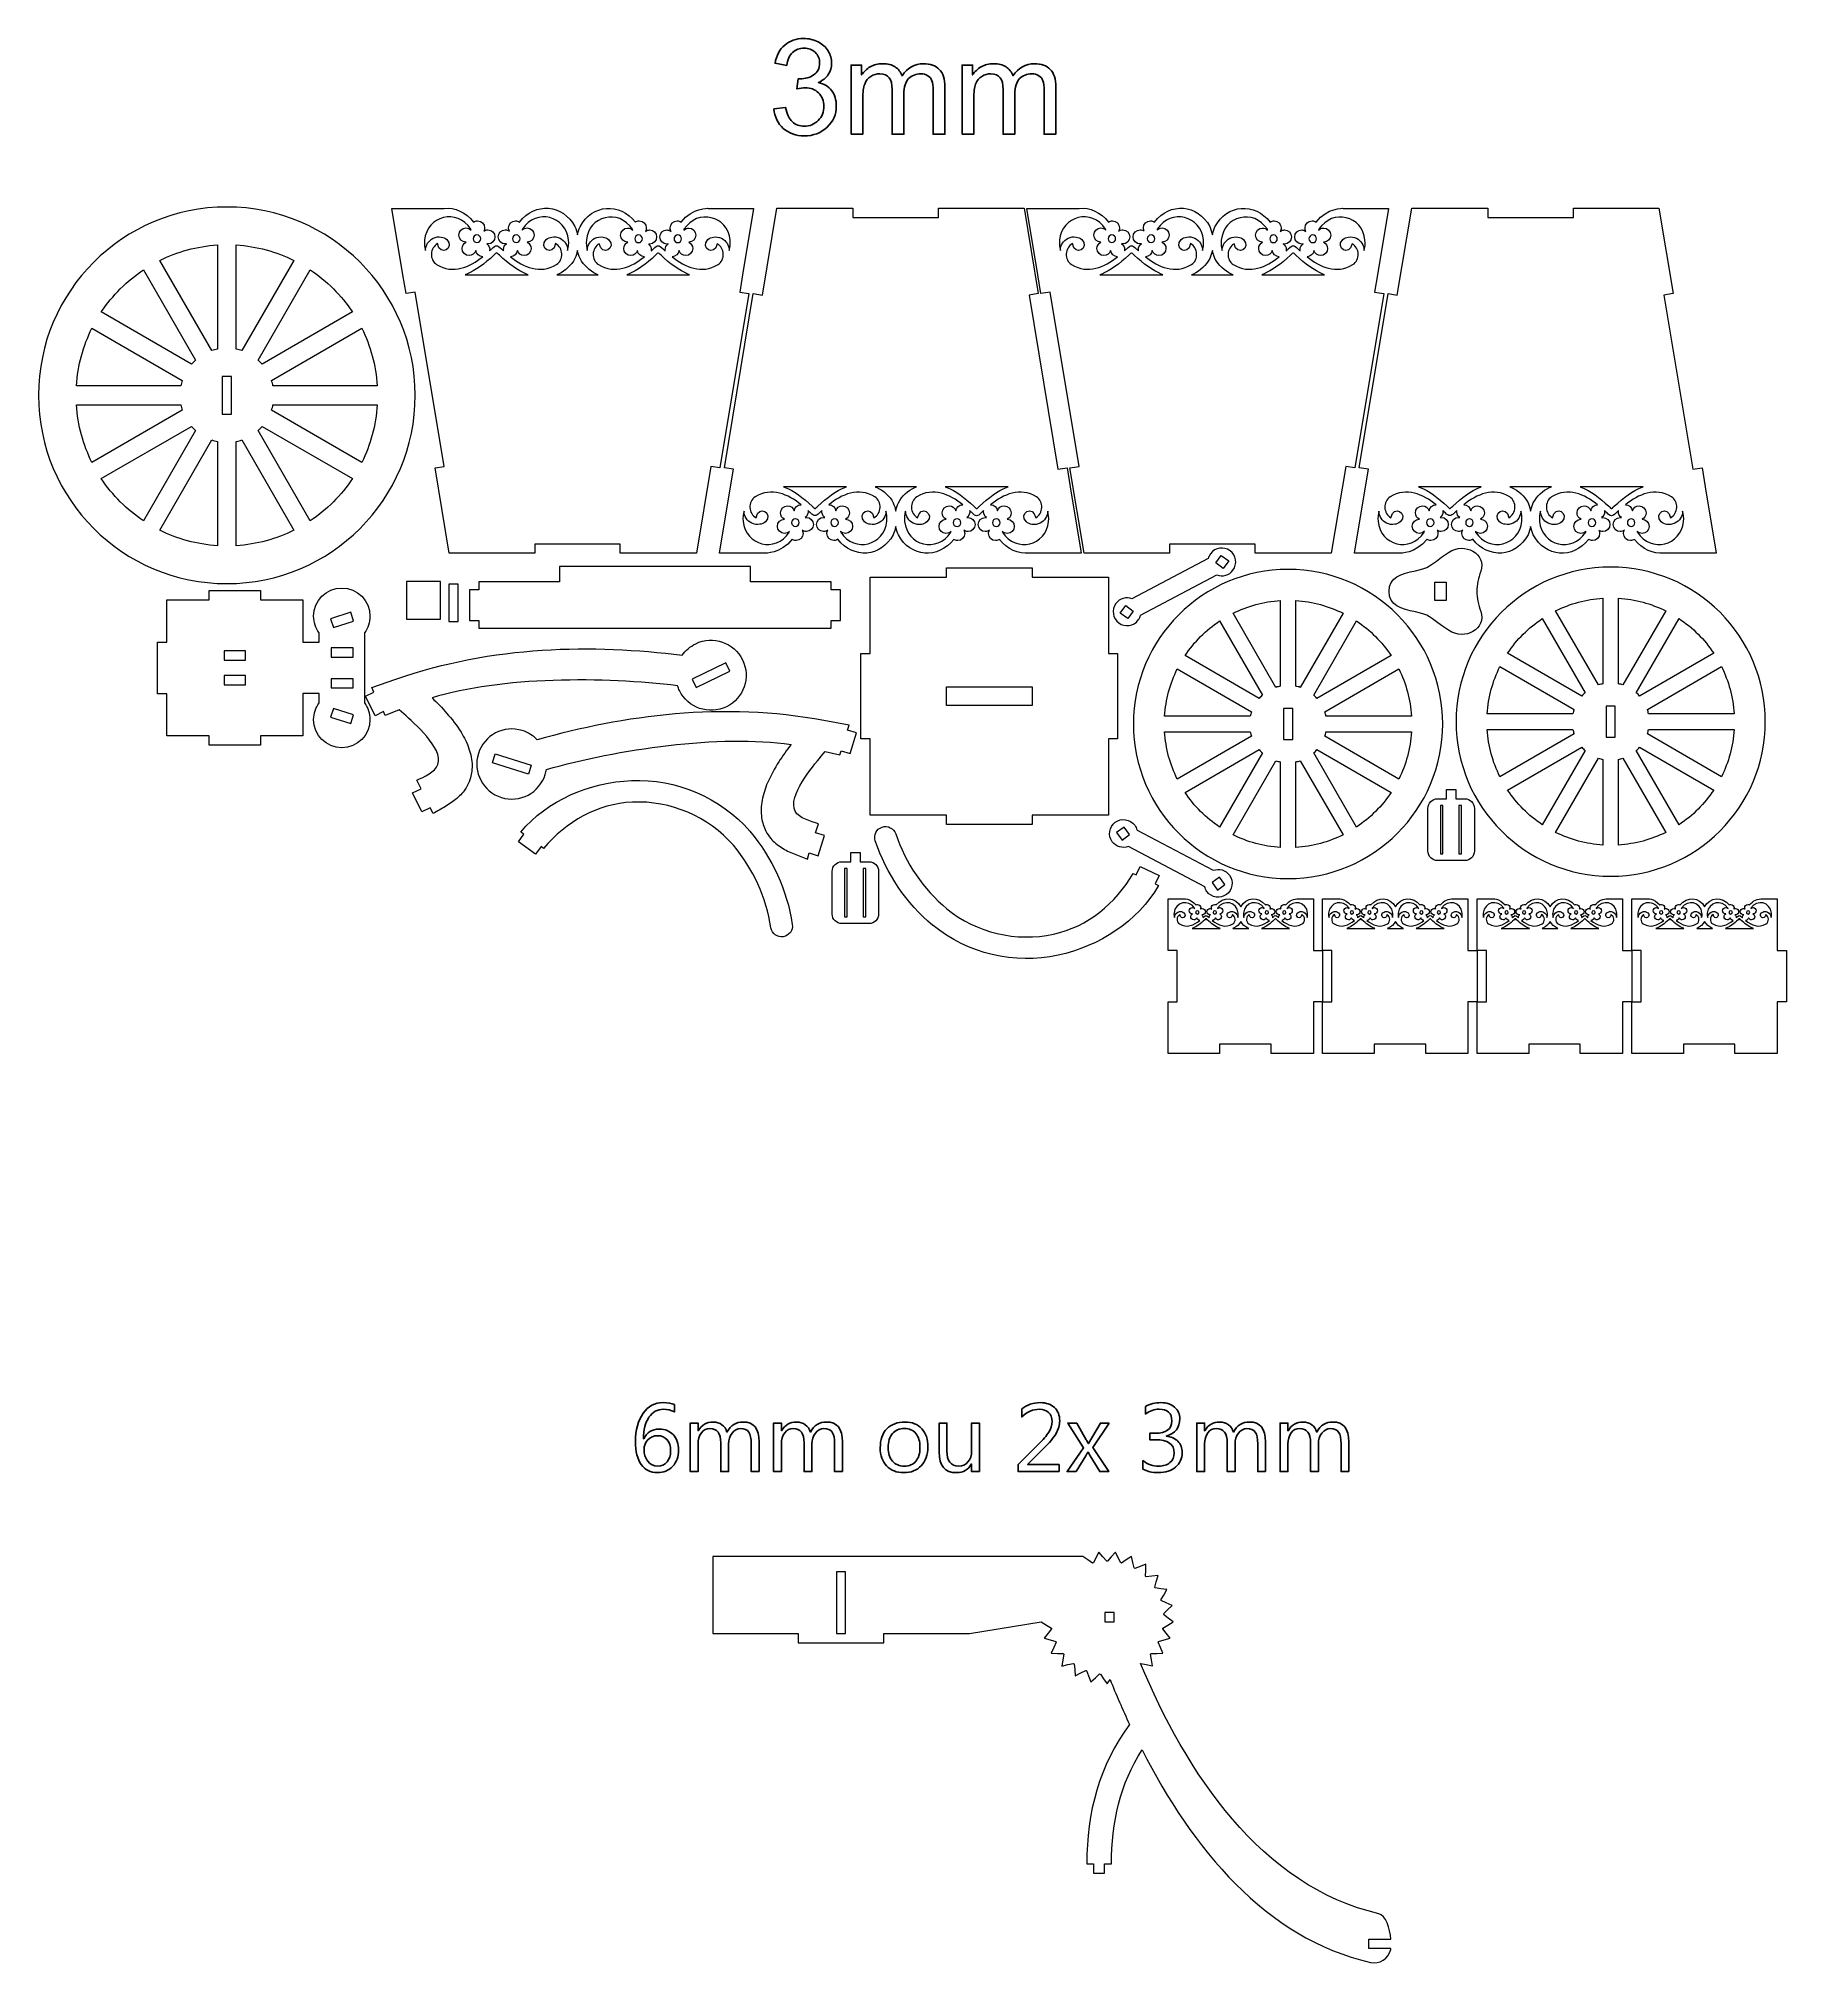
# Model space of a CAD drawing. Header units: millimetres. Extents: x -283 to 283, y -432 to 191.
import ezdxf

# ---------------------------------------------------------------- set-up
doc = ezdxf.new("R2010")
doc.units = ezdxf.units.MM
doc.header["$MEASUREMENT"] = 0
doc.layers.add('Camada 1', color=7, linetype='Continuous')

msp = doc.modelspace()

# ---------------------------------------------------------------- linework, layer by layer
at = {"layer": 'Camada 1', "color": 250, "lineweight": 20}
msp.add_lwpolyline([(-149.9664, 2.8536), (-146.9664, 2.8536), (-146.9664, 14.8536), (-149.9664, 14.8536), (-149.9664, 2.8536)], close=True, dxfattribs=at)
at = {"layer": 'Camada 1', "color": 250}
for points, knots in [([(-44.8452, 168.5912), (-44.8452, 168.5912), (-41.0546, 169.1081), (-41.0546, 169.1081), (-41.0546, 169.1081), (-40.6167, 166.9544), (-39.8845, 165.4037), (-38.8435, 164.4561), (-38.8435, 164.4561), (-37.8025, 163.5084), (-36.5247, 163.0346), (-35.0099, 163.0346), (-35.0099, 163.0346), (-33.2151, 163.0346), (-31.7003, 163.652), (-30.4799, 164.8868), (-30.4799, 164.8868), (-29.2595, 166.1216), (-28.6492, 167.6508), (-28.6492, 169.4742), (-28.6492, 169.4742), (-28.6492, 171.2116), (-29.2164, 172.6474), (-30.3579, 173.7817), (-30.3579, 173.7817), (-31.4921, 174.9088), (-32.9351, 175.4759), (-34.694, 175.4759), (-34.694, 175.4759), (-35.4119, 175.4759), (-36.3021, 175.3323), (-37.3718, 175.0524), (-37.3718, 175.0524), (-37.3718, 175.0524), (-36.9482, 178.3691), (-36.9482, 178.3691), (-36.9482, 178.3691), (-36.697, 178.3404), (-36.4888, 178.326), (-36.338, 178.326), (-36.338, 178.326), (-34.7155, 178.326), (-33.2654, 178.7496), (-31.966, 179.5895), (-31.966, 179.5895), (-30.6737, 180.4295), (-30.0276, 181.7217), (-30.0276, 183.4662), (-30.0276, 183.4662), (-30.0276, 184.8518), (-30.5014, 186.0004), (-31.4419, 186.9122), (-31.4419, 186.9122), (-32.3823, 187.8239), (-33.5956, 188.2762), (-35.0817, 188.2762), (-35.0817, 188.2762), (-36.5606, 188.2762), (-37.7882, 187.8095), (-38.7717, 186.8763), (-38.7717, 186.8763), (-39.7552, 185.943), (-40.387, 184.5431), (-40.667, 182.6765), (-40.667, 182.6765), (-40.667, 182.6765), (-44.4575, 183.3657), (-44.4575, 183.3657), (-44.4575, 183.3657), (-43.9909, 185.9071), (-42.9427, 187.8813), (-41.2987, 189.2812), (-41.2987, 189.2812), (-39.6619, 190.6812), (-37.6159, 191.3775), (-35.175, 191.3775), (-35.175, 191.3775), (-33.4951, 191.3775), (-31.9444, 191.0186), (-30.5302, 190.2935), (-30.5302, 190.2935), (-29.1087, 189.5756), (-28.0247, 188.5921), (-27.278, 187.3501), (-27.278, 187.3501), (-26.5242, 186.1009), (-26.1509, 184.78), (-26.1509, 183.3801), (-26.1509, 183.3801), (-26.1509, 182.0519), (-26.5099, 180.8459), (-27.2206, 179.7546), (-27.2206, 179.7546), (-27.9385, 178.6634), (-29.001, 177.7948), (-30.4009, 177.1486), (-30.4009, 177.1486), (-28.5775, 176.7323), (-27.1632, 175.8564), (-26.1509, 174.5283), (-26.1509, 174.5283), (-25.1459, 173.2073), (-24.6433, 171.5418), (-24.6433, 169.5532), (-24.6433, 169.5532), (-24.6433, 166.8611), (-25.6269, 164.5709), (-27.5867, 162.6972), (-27.5867, 162.6972), (-29.5538, 160.8235), (-32.0378, 159.8902), (-35.0386, 159.8902), (-35.0386, 159.8902), (-37.7451, 159.8902), (-39.9921, 160.7014), (-41.7797, 162.3167), (-41.7797, 162.3167), (-43.5745, 163.932), (-44.5939, 166.0211), (-44.8452, 168.5912)], [0, 0, 0, 0, 0.03225806, 0.03225806, 0.03225806, 0.03225806, 0.06451613, 0.06451613, 0.06451613, 0.06451613, 0.09677419, 0.09677419, 0.09677419, 0.09677419, 0.12903226, 0.12903226, 0.12903226, 0.12903226, 0.16129032, 0.16129032, 0.16129032, 0.16129032, 0.19354839, 0.19354839, 0.19354839, 0.19354839, 0.22580645, 0.22580645, 0.22580645, 0.22580645, 0.25806452, 0.25806452, 0.25806452, 0.25806452, 0.29032258, 0.29032258, 0.29032258, 0.29032258, 0.32258065, 0.32258065, 0.32258065, 0.32258065, 0.35483871, 0.35483871, 0.35483871, 0.35483871, 0.38709677, 0.38709677, 0.38709677, 0.38709677, 0.41935484, 0.41935484, 0.41935484, 0.41935484, 0.4516129, 0.4516129, 0.4516129, 0.4516129, 0.48387097, 0.48387097, 0.48387097, 0.48387097, 0.51612903, 0.51612903, 0.51612903, 0.51612903, 0.5483871, 0.5483871, 0.5483871, 0.5483871, 0.58064516, 0.58064516, 0.58064516, 0.58064516, 0.61290323, 0.61290323, 0.61290323, 0.61290323, 0.64516129, 0.64516129, 0.64516129, 0.64516129, 0.67741935, 0.67741935, 0.67741935, 0.67741935, 0.70967742, 0.70967742, 0.70967742, 0.70967742, 0.74193548, 0.74193548, 0.74193548, 0.74193548, 0.77419355, 0.77419355, 0.77419355, 0.77419355, 0.80645161, 0.80645161, 0.80645161, 0.80645161, 0.83870968, 0.83870968, 0.83870968, 0.83870968, 0.87096774, 0.87096774, 0.87096774, 0.87096774, 0.90322581, 0.90322581, 0.90322581, 0.90322581, 0.93548387, 0.93548387, 0.93548387, 0.93548387, 1, 1, 1, 1]), ([(-19.8549, 160.4071), (-19.8549, 160.4071), (-19.8549, 182.7627), (-19.8549, 182.7627), (-19.8549, 182.7627), (-19.8549, 182.7627), (-16.452, 182.7627), (-16.452, 182.7627), (-16.452, 182.7627), (-16.452, 182.7627), (-16.452, 179.6039), (-16.452, 179.6039), (-16.452, 179.6039), (-15.7557, 180.6951), (-14.8224, 181.5781), (-13.6594, 182.2386), (-13.6594, 182.2386), (-12.4964, 182.9062), (-11.1754, 183.2365), (-9.6894, 183.2365), (-9.6894, 183.2365), (-8.0382, 183.2365), (-6.6813, 182.8919), (-5.626, 182.2099), (-5.626, 182.2099), (-4.5707, 181.5207), (-3.8241, 180.5659), (-3.3933, 179.3311), (-3.3933, 179.3311), (-1.6129, 181.9371), (0.6915, 183.2365), (3.5344, 183.2365), (3.5344, 183.2365), (5.76, 183.2365), (7.4757, 182.6263), (8.6675, 181.3986), (8.6675, 181.3986), (9.8664, 180.171), (10.4694, 178.2829), (10.4694, 175.7344), (10.4694, 175.7344), (10.4694, 175.7344), (10.4694, 160.4071), (10.4694, 160.4071), (10.4694, 160.4071), (10.4694, 160.4071), (6.6789, 160.4071), (6.6789, 160.4071), (6.6789, 160.4071), (6.6789, 160.4071), (6.6789, 174.478), (6.6789, 174.478), (6.6789, 174.478), (6.6789, 175.9856), (6.5497, 177.0769), (6.3056, 177.7445), (6.3056, 177.7445), (6.0615, 178.4122), (5.6164, 178.9434), (4.9631, 179.3526), (4.9631, 179.3526), (4.317, 179.7618), (3.556, 179.9628), (2.6873, 179.9628), (2.6873, 179.9628), (1.1079, 179.9628), (-0.1987, 179.4388), (-1.2396, 178.3978), (-1.2396, 178.3978), (-2.2806, 177.3497), (-2.7975, 175.6769), (-2.7975, 173.3796), (-2.7975, 173.3796), (-2.7975, 173.3796), (-2.7975, 160.4071), (-2.7975, 160.4071), (-2.7975, 160.4071), (-2.7975, 160.4071), (-6.588, 160.4071), (-6.588, 160.4071), (-6.588, 160.4071), (-6.588, 160.4071), (-6.588, 174.916), (-6.588, 174.916), (-6.588, 174.916), (-6.588, 176.5959), (-6.8967, 177.8594), (-7.5141, 178.6993), (-7.5141, 178.6993), (-8.1315, 179.5393), (-9.1438, 179.9628), (-10.5437, 179.9628), (-10.5437, 179.9628), (-11.6062, 179.9628), (-12.5897, 179.6828), (-13.4943, 179.1229), (-13.4943, 179.1229), (-14.3988, 178.5629), (-15.0521, 177.7445), (-15.4613, 176.6605), (-15.4613, 176.6605), (-15.8633, 175.5836), (-16.0644, 174.0258), (-16.0644, 171.9941), (-16.0644, 171.9941), (-16.0644, 171.9941), (-16.0644, 160.4071), (-16.0644, 160.4071), (-16.0644, 160.4071), (-16.0644, 160.4071), (-19.8549, 160.4071), (-19.8549, 160.4071)], [0, 0, 0, 0, 0.03448276, 0.03448276, 0.03448276, 0.03448276, 0.06896552, 0.06896552, 0.06896552, 0.06896552, 0.10344828, 0.10344828, 0.10344828, 0.10344828, 0.13793103, 0.13793103, 0.13793103, 0.13793103, 0.17241379, 0.17241379, 0.17241379, 0.17241379, 0.20689655, 0.20689655, 0.20689655, 0.20689655, 0.24137931, 0.24137931, 0.24137931, 0.24137931, 0.27586207, 0.27586207, 0.27586207, 0.27586207, 0.31034483, 0.31034483, 0.31034483, 0.31034483, 0.34482759, 0.34482759, 0.34482759, 0.34482759, 0.37931034, 0.37931034, 0.37931034, 0.37931034, 0.4137931, 0.4137931, 0.4137931, 0.4137931, 0.44827586, 0.44827586, 0.44827586, 0.44827586, 0.48275862, 0.48275862, 0.48275862, 0.48275862, 0.51724138, 0.51724138, 0.51724138, 0.51724138, 0.55172414, 0.55172414, 0.55172414, 0.55172414, 0.5862069, 0.5862069, 0.5862069, 0.5862069, 0.62068966, 0.62068966, 0.62068966, 0.62068966, 0.65517241, 0.65517241, 0.65517241, 0.65517241, 0.68965517, 0.68965517, 0.68965517, 0.68965517, 0.72413793, 0.72413793, 0.72413793, 0.72413793, 0.75862069, 0.75862069, 0.75862069, 0.75862069, 0.79310345, 0.79310345, 0.79310345, 0.79310345, 0.82758621, 0.82758621, 0.82758621, 0.82758621, 0.86206897, 0.86206897, 0.86206897, 0.86206897, 0.89655172, 0.89655172, 0.89655172, 0.89655172, 0.93103448, 0.93103448, 0.93103448, 0.93103448, 1, 1, 1, 1]), ([(16.026, 160.4071), (16.026, 160.4071), (16.026, 182.7627), (16.026, 182.7627), (16.026, 182.7627), (16.026, 182.7627), (19.4289, 182.7627), (19.4289, 182.7627), (19.4289, 182.7627), (19.4289, 182.7627), (19.4289, 179.6039), (19.4289, 179.6039), (19.4289, 179.6039), (20.1252, 180.6951), (21.0585, 181.5781), (22.2215, 182.2386), (22.2215, 182.2386), (23.3845, 182.9062), (24.7055, 183.2365), (26.1915, 183.2365), (26.1915, 183.2365), (27.8427, 183.2365), (29.1996, 182.8919), (30.2549, 182.2099), (30.2549, 182.2099), (31.3102, 181.5207), (32.0568, 180.5659), (32.4876, 179.3311), (32.4876, 179.3311), (34.268, 181.9371), (36.5724, 183.2365), (39.4153, 183.2365), (39.4153, 183.2365), (41.6409, 183.2365), (43.3566, 182.6263), (44.5484, 181.3986), (44.5484, 181.3986), (45.7473, 180.171), (46.3503, 178.2829), (46.3503, 175.7344), (46.3503, 175.7344), (46.3503, 175.7344), (46.3503, 160.4071), (46.3503, 160.4071), (46.3503, 160.4071), (46.3503, 160.4071), (42.5598, 160.4071), (42.5598, 160.4071), (42.5598, 160.4071), (42.5598, 160.4071), (42.5598, 174.478), (42.5598, 174.478), (42.5598, 174.478), (42.5598, 175.9856), (42.4306, 177.0769), (42.1865, 177.7445), (42.1865, 177.7445), (41.9424, 178.4122), (41.4973, 178.9434), (40.844, 179.3526), (40.844, 179.3526), (40.1979, 179.7618), (39.4369, 179.9628), (38.5682, 179.9628), (38.5682, 179.9628), (36.9888, 179.9628), (35.6822, 179.4388), (34.6413, 178.3978), (34.6413, 178.3978), (33.6003, 177.3497), (33.0834, 175.6769), (33.0834, 173.3796), (33.0834, 173.3796), (33.0834, 173.3796), (33.0834, 160.4071), (33.0834, 160.4071), (33.0834, 160.4071), (33.0834, 160.4071), (29.2929, 160.4071), (29.2929, 160.4071), (29.2929, 160.4071), (29.2929, 160.4071), (29.2929, 174.916), (29.2929, 174.916), (29.2929, 174.916), (29.2929, 176.5959), (28.9842, 177.8594), (28.3668, 178.6993), (28.3668, 178.6993), (27.7494, 179.5393), (26.7371, 179.9628), (25.3372, 179.9628), (25.3372, 179.9628), (24.2747, 179.9628), (23.2912, 179.6828), (22.3866, 179.1229), (22.3866, 179.1229), (21.4821, 178.5629), (20.8288, 177.7445), (20.4196, 176.6605), (20.4196, 176.6605), (20.0176, 175.5836), (19.8165, 174.0258), (19.8165, 171.9941), (19.8165, 171.9941), (19.8165, 171.9941), (19.8165, 160.4071), (19.8165, 160.4071), (19.8165, 160.4071), (19.8165, 160.4071), (16.026, 160.4071), (16.026, 160.4071)], [0, 0, 0, 0, 0.03448276, 0.03448276, 0.03448276, 0.03448276, 0.06896552, 0.06896552, 0.06896552, 0.06896552, 0.10344828, 0.10344828, 0.10344828, 0.10344828, 0.13793103, 0.13793103, 0.13793103, 0.13793103, 0.17241379, 0.17241379, 0.17241379, 0.17241379, 0.20689655, 0.20689655, 0.20689655, 0.20689655, 0.24137931, 0.24137931, 0.24137931, 0.24137931, 0.27586207, 0.27586207, 0.27586207, 0.27586207, 0.31034483, 0.31034483, 0.31034483, 0.31034483, 0.34482759, 0.34482759, 0.34482759, 0.34482759, 0.37931034, 0.37931034, 0.37931034, 0.37931034, 0.4137931, 0.4137931, 0.4137931, 0.4137931, 0.44827586, 0.44827586, 0.44827586, 0.44827586, 0.48275862, 0.48275862, 0.48275862, 0.48275862, 0.51724138, 0.51724138, 0.51724138, 0.51724138, 0.55172414, 0.55172414, 0.55172414, 0.55172414, 0.5862069, 0.5862069, 0.5862069, 0.5862069, 0.62068966, 0.62068966, 0.62068966, 0.62068966, 0.65517241, 0.65517241, 0.65517241, 0.65517241, 0.68965517, 0.68965517, 0.68965517, 0.68965517, 0.72413793, 0.72413793, 0.72413793, 0.72413793, 0.75862069, 0.75862069, 0.75862069, 0.75862069, 0.79310345, 0.79310345, 0.79310345, 0.79310345, 0.82758621, 0.82758621, 0.82758621, 0.82758621, 0.86206897, 0.86206897, 0.86206897, 0.86206897, 0.89655172, 0.89655172, 0.89655172, 0.89655172, 0.93103448, 0.93103448, 0.93103448, 0.93103448, 1, 1, 1, 1]), ([(-76.9852, -250.445), (-76.9852, -250.445), (-76.9852, -252.813), (-76.9852, -252.813), (-76.9852, -252.813), (-78.1118, -252.2289), (-79.3062, -251.942), (-80.5581, -251.942), (-80.5581, -251.942), (-82.5036, -251.942), (-84.0631, -252.8078), (-85.2263, -254.5395), (-85.2263, -254.5395), (-86.3946, -256.2712), (-86.9788, -258.587), (-86.9788, -261.4922), (-86.9788, -261.4922), (-86.9788, -261.4922), (-86.9162, -261.4922), (-86.9162, -261.4922), (-86.9162, -261.4922), (-85.8991, -259.4215), (-84.2248, -258.3888), (-81.9038, -258.3888), (-81.9038, -258.3888), (-79.9895, -258.3888), (-78.4665, -259.0043), (-77.3347, -260.23), (-77.3347, -260.23), (-76.2028, -261.4557), (-75.6395, -263.0987), (-75.6395, -265.159), (-75.6395, -265.159), (-75.6395, -267.3079), (-76.2863, -269.0605), (-77.5798, -270.4218), (-77.5798, -270.4218), (-78.8733, -271.7831), (-80.5163, -272.4612), (-82.514, -272.4612), (-82.514, -272.4612), (-84.7151, -272.4612), (-86.4416, -271.5849), (-87.6934, -269.8324), (-87.6934, -269.8324), (-88.9504, -268.0799), (-89.5763, -265.6232), (-89.5763, -262.452), (-89.5763, -262.452), (-89.5763, -258.6131), (-88.7522, -255.5462), (-87.1144, -253.2564), (-87.1144, -253.2564), (-85.4766, -250.9614), (-83.312, -249.8139), (-80.6206, -249.8139), (-80.6206, -249.8139), (-79.0924, -249.8139), (-77.8771, -250.0278), (-76.9852, -250.445)], [0, 0, 0, 0, 0.0625, 0.0625, 0.0625, 0.0625, 0.125, 0.125, 0.125, 0.125, 0.1875, 0.1875, 0.1875, 0.1875, 0.25, 0.25, 0.25, 0.25, 0.3125, 0.3125, 0.3125, 0.3125, 0.375, 0.375, 0.375, 0.375, 0.4375, 0.4375, 0.4375, 0.4375, 0.5, 0.5, 0.5, 0.5, 0.5625, 0.5625, 0.5625, 0.5625, 0.625, 0.625, 0.625, 0.625, 0.6875, 0.6875, 0.6875, 0.6875, 0.75, 0.75, 0.75, 0.75, 0.8125, 0.8125, 0.8125, 0.8125, 0.875, 0.875, 0.875, 0.875, 1, 1, 1, 1]), ([(47.3976, -272.0961), (47.3976, -272.0961), (34.1911, -272.0961), (34.1911, -272.0961), (34.1911, -272.0961), (34.1911, -272.0961), (34.1911, -269.8637), (34.1911, -269.8637), (34.1911, -269.8637), (34.1911, -269.8637), (40.5805, -263.4638), (40.5805, -263.4638), (40.5805, -263.4638), (42.2078, -261.8313), (43.3762, -260.4751), (44.0699, -259.3902), (44.0699, -259.3902), (44.7688, -258.3053), (45.1183, -257.1474), (45.1183, -255.9113), (45.1183, -255.9113), (45.1183, -254.649), (44.7584, -253.6737), (44.0334, -252.9799), (44.0334, -252.9799), (43.3084, -252.2862), (42.2809, -251.942), (40.9456, -251.942), (40.9456, -251.942), (38.9897, -251.942), (37.1172, -252.7765), (35.3229, -254.4456), (35.3229, -254.4456), (35.3229, -254.4456), (35.3229, -251.8168), (35.3229, -251.8168), (35.3229, -251.8168), (37.0337, -250.4815), (39.0262, -249.8139), (41.3003, -249.8139), (41.3003, -249.8139), (43.2562, -249.8139), (44.7897, -250.3459), (45.9111, -251.4048), (45.9111, -251.4048), (47.0325, -252.4636), (47.5958, -253.8875), (47.5958, -255.6713), (47.5958, -255.6713), (47.5958, -257.0744), (47.2046, -258.4462), (46.4327, -259.7867), (46.4327, -259.7867), (45.6555, -261.1271), (44.2681, -262.791), (42.26, -264.7782), (42.26, -264.7782), (42.26, -264.7782), (37.2006, -269.775), (37.2006, -269.775), (37.2006, -269.775), (37.2006, -269.775), (37.2006, -269.8324), (37.2006, -269.8324), (37.2006, -269.8324), (37.2006, -269.8324), (47.3976, -269.8324), (47.3976, -269.8324), (47.3976, -269.8324), (47.3976, -269.8324), (47.3976, -272.0961), (47.3976, -272.0961)], [0, 0, 0, 0, 0.05263158, 0.05263158, 0.05263158, 0.05263158, 0.10526316, 0.10526316, 0.10526316, 0.10526316, 0.15789474, 0.15789474, 0.15789474, 0.15789474, 0.21052632, 0.21052632, 0.21052632, 0.21052632, 0.26315789, 0.26315789, 0.26315789, 0.26315789, 0.31578947, 0.31578947, 0.31578947, 0.31578947, 0.36842105, 0.36842105, 0.36842105, 0.36842105, 0.42105263, 0.42105263, 0.42105263, 0.42105263, 0.47368421, 0.47368421, 0.47368421, 0.47368421, 0.52631579, 0.52631579, 0.52631579, 0.52631579, 0.57894737, 0.57894737, 0.57894737, 0.57894737, 0.63157895, 0.63157895, 0.63157895, 0.63157895, 0.68421053, 0.68421053, 0.68421053, 0.68421053, 0.73684211, 0.73684211, 0.73684211, 0.73684211, 0.78947368, 0.78947368, 0.78947368, 0.78947368, 0.84210526, 0.84210526, 0.84210526, 0.84210526, 0.89473684, 0.89473684, 0.89473684, 0.89473684, 1, 1, 1, 1]), ([(74.5358, -271.2876), (74.5358, -271.2876), (74.5358, -268.5806), (74.5358, -268.5806), (74.5358, -268.5806), (76.0327, -269.7646), (77.7227, -270.354), (79.6056, -270.354), (79.6056, -270.354), (81.1339, -270.354), (82.3544, -269.9732), (83.2672, -269.2065), (83.2672, -269.2065), (84.1799, -268.445), (84.6337, -267.4175), (84.6337, -266.1187), (84.6337, -266.1187), (84.6337, -263.2604), (82.6047, -261.8261), (78.5364, -261.8261), (78.5364, -261.8261), (78.5364, -261.8261), (76.7212, -261.8261), (76.7212, -261.8261), (76.7212, -261.8261), (76.7212, -261.8261), (76.7212, -259.7032), (76.7212, -259.7032), (76.7212, -259.7032), (76.7212, -259.7032), (78.4477, -259.7032), (78.4477, -259.7032), (78.4477, -259.7032), (82.0623, -259.7032), (83.8722, -258.3575), (83.8722, -255.6713), (83.8722, -255.6713), (83.8722, -253.1834), (82.49, -251.942), (79.7308, -251.942), (79.7308, -251.942), (78.1921, -251.942), (76.7421, -252.4636), (75.3755, -253.512), (75.3755, -253.512), (75.3755, -253.512), (75.3755, -251.0709), (75.3755, -251.0709), (75.3755, -251.0709), (76.7786, -250.2364), (78.4425, -249.8139), (80.3567, -249.8139), (80.3567, -249.8139), (82.2031, -249.8139), (83.674, -250.3042), (84.7798, -251.2848), (84.7798, -251.2848), (85.8855, -252.2602), (86.4384, -253.512), (86.4384, -255.0402), (86.4384, -255.0402), (86.4384, -257.9246), (84.9727, -259.7814), (82.0362, -260.6055), (82.0362, -260.6055), (82.0362, -260.6055), (82.0362, -260.6681), (82.0362, -260.6681), (82.0362, -260.6681), (83.6166, -260.8194), (84.8736, -261.3723), (85.8021, -262.3216), (85.8021, -262.3216), (86.7357, -263.2761), (87.2051, -264.4653), (87.2051, -265.8892), (87.2051, -265.8892), (87.2051, -267.8556), (86.4958, -269.4464), (85.0875, -270.6513), (85.0875, -270.6513), (83.674, -271.8614), (81.8119, -272.4612), (79.5013, -272.4612), (79.5013, -272.4612), (77.4254, -272.4612), (75.7667, -272.07), (74.5358, -271.2876)], [0, 0, 0, 0, 0.04347826, 0.04347826, 0.04347826, 0.04347826, 0.08695652, 0.08695652, 0.08695652, 0.08695652, 0.13043478, 0.13043478, 0.13043478, 0.13043478, 0.17391304, 0.17391304, 0.17391304, 0.17391304, 0.2173913, 0.2173913, 0.2173913, 0.2173913, 0.26086957, 0.26086957, 0.26086957, 0.26086957, 0.30434783, 0.30434783, 0.30434783, 0.30434783, 0.34782609, 0.34782609, 0.34782609, 0.34782609, 0.39130435, 0.39130435, 0.39130435, 0.39130435, 0.43478261, 0.43478261, 0.43478261, 0.43478261, 0.47826087, 0.47826087, 0.47826087, 0.47826087, 0.52173913, 0.52173913, 0.52173913, 0.52173913, 0.56521739, 0.56521739, 0.56521739, 0.56521739, 0.60869565, 0.60869565, 0.60869565, 0.60869565, 0.65217391, 0.65217391, 0.65217391, 0.65217391, 0.69565217, 0.69565217, 0.69565217, 0.69565217, 0.73913043, 0.73913043, 0.73913043, 0.73913043, 0.7826087, 0.7826087, 0.7826087, 0.7826087, 0.82608696, 0.82608696, 0.82608696, 0.82608696, 0.86956522, 0.86956522, 0.86956522, 0.86956522, 0.91304348, 0.91304348, 0.91304348, 0.91304348, 1, 1, 1, 1]), ([(-82.4514, -260.5117), (-83.7502, -260.5117), (-84.7986, -260.9498), (-85.6018, -261.8261), (-85.6018, -261.8261), (-86.405, -262.7023), (-86.8067, -263.7351), (-86.8067, -264.9295), (-86.8067, -264.9295), (-86.8067, -266.4265), (-86.4103, -267.7043), (-85.607, -268.7632), (-85.607, -268.7632), (-84.809, -269.822), (-83.7502, -270.354), (-82.4253, -270.354), (-82.4253, -270.354), (-81.1579, -270.354), (-80.1408, -269.895), (-79.3688, -268.9718), (-79.3688, -268.9718), (-78.5917, -268.0486), (-78.2057, -266.8802), (-78.2057, -265.4615), (-78.2057, -265.4615), (-78.2057, -263.9176), (-78.576, -262.7023), (-79.3219, -261.8261), (-79.3219, -261.8261), (-80.0626, -260.9498), (-81.1109, -260.5117), (-82.4514, -260.5117)], [0, 0, 0, 0, 0.11111111, 0.11111111, 0.11111111, 0.11111111, 0.22222222, 0.22222222, 0.22222222, 0.22222222, 0.33333333, 0.33333333, 0.33333333, 0.33333333, 0.44444444, 0.44444444, 0.44444444, 0.44444444, 0.55555556, 0.55555556, 0.55555556, 0.55555556, 0.66666667, 0.66666667, 0.66666667, 0.66666667, 0.77777778, 0.77777778, 0.77777778, 0.77777778, 1, 1, 1, 1]), ([(-49.6332, -272.0961), (-49.6332, -272.0961), (-52.1368, -272.0961), (-52.1368, -272.0961), (-52.1368, -272.0961), (-52.1368, -272.0961), (-52.1368, -263.1092), (-52.1368, -263.1092), (-52.1368, -263.1092), (-52.1368, -261.3775), (-52.408, -260.1257), (-52.9401, -259.3537), (-52.9401, -259.3537), (-53.4773, -258.5766), (-54.3744, -258.1906), (-55.6367, -258.1906), (-55.6367, -258.1906), (-56.7059, -258.1906), (-57.6187, -258.6809), (-58.3646, -259.6563), (-58.3646, -259.6563), (-59.1156, -260.6368), (-59.4912, -261.8052), (-59.4912, -263.1718), (-59.4912, -263.1718), (-59.4912, -263.1718), (-59.4912, -272.0961), (-59.4912, -272.0961), (-59.4912, -272.0961), (-59.4912, -272.0961), (-61.9948, -272.0961), (-61.9948, -272.0961), (-61.9948, -272.0961), (-61.9948, -272.0961), (-61.9948, -262.8066), (-61.9948, -262.8066), (-61.9948, -262.8066), (-61.9948, -259.7293), (-63.184, -258.1906), (-65.5572, -258.1906), (-65.5572, -258.1906), (-66.6578, -258.1906), (-67.5601, -258.6496), (-68.2747, -259.5728), (-68.2747, -259.5728), (-68.9893, -260.496), (-69.344, -261.6957), (-69.344, -263.1718), (-69.344, -263.1718), (-69.344, -263.1718), (-69.344, -272.0961), (-69.344, -272.0961), (-69.344, -272.0961), (-69.344, -272.0961), (-71.8528, -272.0961), (-71.8528, -272.0961), (-71.8528, -272.0961), (-71.8528, -272.0961), (-71.8528, -256.4485), (-71.8528, -256.4485), (-71.8528, -256.4485), (-71.8528, -256.4485), (-69.344, -256.4485), (-69.344, -256.4485), (-69.344, -256.4485), (-69.344, -256.4485), (-69.344, -258.926), (-69.344, -258.926), (-69.344, -258.926), (-69.344, -258.926), (-69.2814, -258.926), (-69.2814, -258.926), (-69.2814, -258.926), (-68.1756, -257.0275), (-66.5535, -256.0834), (-64.4254, -256.0834), (-64.4254, -256.0834), (-63.3561, -256.0834), (-62.4225, -256.3807), (-61.6297, -256.9753), (-61.6297, -256.9753), (-60.8317, -257.5699), (-60.2892, -258.3523), (-59.9919, -259.3224), (-59.9919, -259.3224), (-58.834, -257.1631), (-57.1023, -256.0834), (-54.7969, -256.0834), (-54.7969, -256.0834), (-51.3544, -256.0834), (-49.6332, -258.2062), (-49.6332, -262.452), (-49.6332, -262.452), (-49.6332, -262.452), (-49.6332, -272.0961), (-49.6332, -272.0961)], [0, 0, 0, 0, 0.04, 0.04, 0.04, 0.04, 0.08, 0.08, 0.08, 0.08, 0.12, 0.12, 0.12, 0.12, 0.16, 0.16, 0.16, 0.16, 0.2, 0.2, 0.2, 0.2, 0.24, 0.24, 0.24, 0.24, 0.28, 0.28, 0.28, 0.28, 0.32, 0.32, 0.32, 0.32, 0.36, 0.36, 0.36, 0.36, 0.4, 0.4, 0.4, 0.4, 0.44, 0.44, 0.44, 0.44, 0.48, 0.48, 0.48, 0.48, 0.52, 0.52, 0.52, 0.52, 0.56, 0.56, 0.56, 0.56, 0.6, 0.6, 0.6, 0.6, 0.64, 0.64, 0.64, 0.64, 0.68, 0.68, 0.68, 0.68, 0.72, 0.72, 0.72, 0.72, 0.76, 0.76, 0.76, 0.76, 0.8, 0.8, 0.8, 0.8, 0.84, 0.84, 0.84, 0.84, 0.88, 0.88, 0.88, 0.88, 0.92, 0.92, 0.92, 0.92, 1, 1, 1, 1]), ([(-22.6776, -272.0961), (-22.6776, -272.0961), (-25.1812, -272.0961), (-25.1812, -272.0961), (-25.1812, -272.0961), (-25.1812, -272.0961), (-25.1812, -263.1092), (-25.1812, -263.1092), (-25.1812, -263.1092), (-25.1812, -261.3775), (-25.4524, -260.1257), (-25.9845, -259.3537), (-25.9845, -259.3537), (-26.5217, -258.5766), (-27.4188, -258.1906), (-28.6811, -258.1906), (-28.6811, -258.1906), (-29.7503, -258.1906), (-30.6631, -258.6809), (-31.409, -259.6563), (-31.409, -259.6563), (-32.16, -260.6368), (-32.5356, -261.8052), (-32.5356, -263.1718), (-32.5356, -263.1718), (-32.5356, -263.1718), (-32.5356, -272.0961), (-32.5356, -272.0961), (-32.5356, -272.0961), (-32.5356, -272.0961), (-35.0392, -272.0961), (-35.0392, -272.0961), (-35.0392, -272.0961), (-35.0392, -272.0961), (-35.0392, -262.8066), (-35.0392, -262.8066), (-35.0392, -262.8066), (-35.0392, -259.7293), (-36.2284, -258.1906), (-38.6016, -258.1906), (-38.6016, -258.1906), (-39.7022, -258.1906), (-40.6045, -258.6496), (-41.3191, -259.5728), (-41.3191, -259.5728), (-42.0337, -260.496), (-42.3884, -261.6957), (-42.3884, -263.1718), (-42.3884, -263.1718), (-42.3884, -263.1718), (-42.3884, -272.0961), (-42.3884, -272.0961), (-42.3884, -272.0961), (-42.3884, -272.0961), (-44.8972, -272.0961), (-44.8972, -272.0961), (-44.8972, -272.0961), (-44.8972, -272.0961), (-44.8972, -256.4485), (-44.8972, -256.4485), (-44.8972, -256.4485), (-44.8972, -256.4485), (-42.3884, -256.4485), (-42.3884, -256.4485), (-42.3884, -256.4485), (-42.3884, -256.4485), (-42.3884, -258.926), (-42.3884, -258.926), (-42.3884, -258.926), (-42.3884, -258.926), (-42.3258, -258.926), (-42.3258, -258.926), (-42.3258, -258.926), (-41.22, -257.0275), (-39.5979, -256.0834), (-37.4698, -256.0834), (-37.4698, -256.0834), (-36.4005, -256.0834), (-35.4669, -256.3807), (-34.6741, -256.9753), (-34.6741, -256.9753), (-33.8761, -257.5699), (-33.3336, -258.3523), (-33.0363, -259.3224), (-33.0363, -259.3224), (-31.8784, -257.1631), (-30.1467, -256.0834), (-27.8413, -256.0834), (-27.8413, -256.0834), (-24.3988, -256.0834), (-22.6776, -258.2062), (-22.6776, -262.452), (-22.6776, -262.452), (-22.6776, -262.452), (-22.6776, -272.0961), (-22.6776, -272.0961)], [0, 0, 0, 0, 0.04, 0.04, 0.04, 0.04, 0.08, 0.08, 0.08, 0.08, 0.12, 0.12, 0.12, 0.12, 0.16, 0.16, 0.16, 0.16, 0.2, 0.2, 0.2, 0.2, 0.24, 0.24, 0.24, 0.24, 0.28, 0.28, 0.28, 0.28, 0.32, 0.32, 0.32, 0.32, 0.36, 0.36, 0.36, 0.36, 0.4, 0.4, 0.4, 0.4, 0.44, 0.44, 0.44, 0.44, 0.48, 0.48, 0.48, 0.48, 0.52, 0.52, 0.52, 0.52, 0.56, 0.56, 0.56, 0.56, 0.6, 0.6, 0.6, 0.6, 0.64, 0.64, 0.64, 0.64, 0.68, 0.68, 0.68, 0.68, 0.72, 0.72, 0.72, 0.72, 0.76, 0.76, 0.76, 0.76, 0.8, 0.8, 0.8, 0.8, 0.84, 0.84, 0.84, 0.84, 0.88, 0.88, 0.88, 0.88, 0.92, 0.92, 0.92, 0.92, 1, 1, 1, 1]), ([(-2.826, -272.4612), (-5.1366, -272.4612), (-6.983, -271.731), (-8.3652, -270.2705), (-8.3652, -270.2705), (-9.7422, -268.8101), (-10.4359, -266.8698), (-10.4359, -264.4549), (-10.4359, -264.4549), (-10.4359, -261.8261), (-9.7162, -259.7762), (-8.2818, -258.2949), (-8.2818, -258.2949), (-6.8422, -256.8188), (-4.9019, -256.0834), (-2.4557, -256.0834), (-2.4557, -256.0834), (-0.1242, -256.0834), (1.6962, -256.798), (3.0053, -258.2375), (3.0053, -258.2375), (4.3145, -259.6719), (4.9665, -261.6644), (4.9665, -264.2097), (4.9665, -264.2097), (4.9665, -266.7081), (4.2624, -268.7058), (2.8541, -270.208), (2.8541, -270.208), (1.4406, -271.7101), (-0.4528, -272.4612), (-2.826, -272.4612)], [0, 0, 0, 0, 0.11111111, 0.11111111, 0.11111111, 0.11111111, 0.22222222, 0.22222222, 0.22222222, 0.22222222, 0.33333333, 0.33333333, 0.33333333, 0.33333333, 0.44444444, 0.44444444, 0.44444444, 0.44444444, 0.55555556, 0.55555556, 0.55555556, 0.55555556, 0.66666667, 0.66666667, 0.66666667, 0.66666667, 0.77777778, 0.77777778, 0.77777778, 0.77777778, 1, 1, 1, 1]), ([(-2.6434, -258.1906), (-4.2499, -258.1906), (-5.5226, -258.7383), (-6.4615, -259.8336), (-6.4615, -259.8336), (-7.4003, -260.9289), (-7.8697, -262.4363), (-7.8697, -264.3662), (-7.8697, -264.3662), (-7.8697, -266.2178), (-7.3951, -267.6783), (-6.4458, -268.7475), (-6.4458, -268.7475), (-5.4965, -269.8168), (-4.2291, -270.354), (-2.6434, -270.354), (-2.6434, -270.354), (-1.0213, -270.354), (0.2253, -269.8272), (1.0963, -268.7788), (1.0963, -268.7788), (1.9674, -267.7304), (2.4003, -266.2387), (2.4003, -264.3036), (2.4003, -264.3036), (2.4003, -262.3476), (1.9674, -260.8403), (1.0963, -259.7814), (1.0963, -259.7814), (0.2253, -258.7174), (-1.0213, -258.1906), (-2.6434, -258.1906)], [0, 0, 0, 0, 0.11111111, 0.11111111, 0.11111111, 0.11111111, 0.22222222, 0.22222222, 0.22222222, 0.22222222, 0.33333333, 0.33333333, 0.33333333, 0.33333333, 0.44444444, 0.44444444, 0.44444444, 0.44444444, 0.55555556, 0.55555556, 0.55555556, 0.55555556, 0.66666667, 0.66666667, 0.66666667, 0.66666667, 0.77777778, 0.77777778, 0.77777778, 0.77777778, 1, 1, 1, 1]), ([(21.626, -272.0961), (21.626, -272.0961), (19.1224, -272.0961), (19.1224, -272.0961), (19.1224, -272.0961), (19.1224, -272.0961), (19.1224, -269.6186), (19.1224, -269.6186), (19.1224, -269.6186), (19.1224, -269.6186), (19.0598, -269.6186), (19.0598, -269.6186), (19.0598, -269.6186), (18.0218, -271.5171), (16.4101, -272.4612), (14.2299, -272.4612), (14.2299, -272.4612), (10.5006, -272.4612), (8.6385, -270.2445), (8.6385, -265.8005), (8.6385, -265.8005), (8.6385, -265.8005), (8.6385, -256.4485), (8.6385, -256.4485), (8.6385, -256.4485), (8.6385, -256.4485), (11.1265, -256.4485), (11.1265, -256.4485), (11.1265, -256.4485), (11.1265, -256.4485), (11.1265, -265.4041), (11.1265, -265.4041), (11.1265, -265.4041), (11.1265, -268.7058), (12.3939, -270.354), (14.9184, -270.354), (14.9184, -270.354), (16.1389, -270.354), (17.1456, -269.9054), (17.9384, -269.0031), (17.9384, -269.0031), (18.726, -268.1007), (19.1224, -266.922), (19.1224, -265.4615), (19.1224, -265.4615), (19.1224, -265.4615), (19.1224, -256.4485), (19.1224, -256.4485), (19.1224, -256.4485), (19.1224, -256.4485), (21.626, -256.4485), (21.626, -256.4485), (21.626, -256.4485), (21.626, -256.4485), (21.626, -272.0961), (21.626, -272.0961)], [0, 0, 0, 0, 0.06666667, 0.06666667, 0.06666667, 0.06666667, 0.13333333, 0.13333333, 0.13333333, 0.13333333, 0.2, 0.2, 0.2, 0.2, 0.26666667, 0.26666667, 0.26666667, 0.26666667, 0.33333333, 0.33333333, 0.33333333, 0.33333333, 0.4, 0.4, 0.4, 0.4, 0.46666667, 0.46666667, 0.46666667, 0.46666667, 0.53333333, 0.53333333, 0.53333333, 0.53333333, 0.6, 0.6, 0.6, 0.6, 0.66666667, 0.66666667, 0.66666667, 0.66666667, 0.73333333, 0.73333333, 0.73333333, 0.73333333, 0.8, 0.8, 0.8, 0.8, 0.86666667, 0.86666667, 0.86666667, 0.86666667, 1, 1, 1, 1]), ([(63.5616, -256.4485), (63.5616, -256.4485), (58.304, -264.3662), (58.304, -264.3662), (58.304, -264.3662), (58.304, -264.3662), (63.4677, -272.0961), (63.4677, -272.0961), (63.4677, -272.0961), (63.4677, -272.0961), (60.552, -272.0961), (60.552, -272.0961), (60.552, -272.0961), (60.552, -272.0961), (57.4799, -267.0211), (57.4799, -267.0211), (57.4799, -267.0211), (57.2869, -266.7081), (57.0574, -266.3117), (56.7914, -265.8318), (56.7914, -265.8318), (56.7914, -265.8318), (56.7288, -265.8318), (56.7288, -265.8318), (56.7288, -265.8318), (56.6766, -265.9205), (56.4419, -266.3221), (56.009, -267.0211), (56.009, -267.0211), (56.009, -267.0211), (52.8795, -272.0961), (52.8795, -272.0961), (52.8795, -272.0961), (52.8795, -272.0961), (49.9899, -272.0961), (49.9899, -272.0961), (49.9899, -272.0961), (49.9899, -272.0961), (55.3257, -264.4236), (55.3257, -264.4236), (55.3257, -264.4236), (55.3257, -264.4236), (50.2194, -256.4485), (50.2194, -256.4485), (50.2194, -256.4485), (50.2194, -256.4485), (53.1403, -256.4485), (53.1403, -256.4485), (53.1403, -256.4485), (53.1403, -256.4485), (56.1655, -261.7948), (56.1655, -261.7948), (56.1655, -261.7948), (56.3898, -262.1964), (56.6088, -262.6032), (56.8227, -263.0205), (56.8227, -263.0205), (56.8227, -263.0205), (56.8801, -263.0205), (56.8801, -263.0205), (56.8801, -263.0205), (56.8801, -263.0205), (60.792, -256.4485), (60.792, -256.4485), (60.792, -256.4485), (60.792, -256.4485), (63.5616, -256.4485), (63.5616, -256.4485)], [0, 0, 0, 0, 0.05555556, 0.05555556, 0.05555556, 0.05555556, 0.11111111, 0.11111111, 0.11111111, 0.11111111, 0.16666667, 0.16666667, 0.16666667, 0.16666667, 0.22222222, 0.22222222, 0.22222222, 0.22222222, 0.27777778, 0.27777778, 0.27777778, 0.27777778, 0.33333333, 0.33333333, 0.33333333, 0.33333333, 0.38888889, 0.38888889, 0.38888889, 0.38888889, 0.44444444, 0.44444444, 0.44444444, 0.44444444, 0.5, 0.5, 0.5, 0.5, 0.55555556, 0.55555556, 0.55555556, 0.55555556, 0.61111111, 0.61111111, 0.61111111, 0.61111111, 0.66666667, 0.66666667, 0.66666667, 0.66666667, 0.72222222, 0.72222222, 0.72222222, 0.72222222, 0.77777778, 0.77777778, 0.77777778, 0.77777778, 0.83333333, 0.83333333, 0.83333333, 0.83333333, 0.88888889, 0.88888889, 0.88888889, 0.88888889, 1, 1, 1, 1]), ([(114.1555, -272.0961), (114.1555, -272.0961), (111.6519, -272.0961), (111.6519, -272.0961), (111.6519, -272.0961), (111.6519, -272.0961), (111.6519, -263.1092), (111.6519, -263.1092), (111.6519, -263.1092), (111.6519, -261.3775), (111.3807, -260.1257), (110.8486, -259.3537), (110.8486, -259.3537), (110.3114, -258.5766), (109.4143, -258.1906), (108.152, -258.1906), (108.152, -258.1906), (107.0828, -258.1906), (106.17, -258.6809), (105.4241, -259.6563), (105.4241, -259.6563), (104.6731, -260.6368), (104.2975, -261.8052), (104.2975, -263.1718), (104.2975, -263.1718), (104.2975, -263.1718), (104.2975, -272.0961), (104.2975, -272.0961), (104.2975, -272.0961), (104.2975, -272.0961), (101.7939, -272.0961), (101.7939, -272.0961), (101.7939, -272.0961), (101.7939, -272.0961), (101.7939, -262.8066), (101.7939, -262.8066), (101.7939, -262.8066), (101.7939, -259.7293), (100.6047, -258.1906), (98.2315, -258.1906), (98.2315, -258.1906), (97.1309, -258.1906), (96.2286, -258.6496), (95.514, -259.5728), (95.514, -259.5728), (94.7994, -260.496), (94.4447, -261.6957), (94.4447, -263.1718), (94.4447, -263.1718), (94.4447, -263.1718), (94.4447, -272.0961), (94.4447, -272.0961), (94.4447, -272.0961), (94.4447, -272.0961), (91.9359, -272.0961), (91.9359, -272.0961), (91.9359, -272.0961), (91.9359, -272.0961), (91.9359, -256.4485), (91.9359, -256.4485), (91.9359, -256.4485), (91.9359, -256.4485), (94.4447, -256.4485), (94.4447, -256.4485), (94.4447, -256.4485), (94.4447, -256.4485), (94.4447, -258.926), (94.4447, -258.926), (94.4447, -258.926), (94.4447, -258.926), (94.5073, -258.926), (94.5073, -258.926), (94.5073, -258.926), (95.6131, -257.0275), (97.2352, -256.0834), (99.3633, -256.0834), (99.3633, -256.0834), (100.4326, -256.0834), (101.3662, -256.3807), (102.159, -256.9753), (102.159, -256.9753), (102.957, -257.5699), (103.4995, -258.3523), (103.7968, -259.3224), (103.7968, -259.3224), (104.9547, -257.1631), (106.6864, -256.0834), (108.9918, -256.0834), (108.9918, -256.0834), (112.4343, -256.0834), (114.1555, -258.2062), (114.1555, -262.452), (114.1555, -262.452), (114.1555, -262.452), (114.1555, -272.0961), (114.1555, -272.0961)], [0, 0, 0, 0, 0.04, 0.04, 0.04, 0.04, 0.08, 0.08, 0.08, 0.08, 0.12, 0.12, 0.12, 0.12, 0.16, 0.16, 0.16, 0.16, 0.2, 0.2, 0.2, 0.2, 0.24, 0.24, 0.24, 0.24, 0.28, 0.28, 0.28, 0.28, 0.32, 0.32, 0.32, 0.32, 0.36, 0.36, 0.36, 0.36, 0.4, 0.4, 0.4, 0.4, 0.44, 0.44, 0.44, 0.44, 0.48, 0.48, 0.48, 0.48, 0.52, 0.52, 0.52, 0.52, 0.56, 0.56, 0.56, 0.56, 0.6, 0.6, 0.6, 0.6, 0.64, 0.64, 0.64, 0.64, 0.68, 0.68, 0.68, 0.68, 0.72, 0.72, 0.72, 0.72, 0.76, 0.76, 0.76, 0.76, 0.8, 0.8, 0.8, 0.8, 0.84, 0.84, 0.84, 0.84, 0.88, 0.88, 0.88, 0.88, 0.92, 0.92, 0.92, 0.92, 1, 1, 1, 1]), ([(141.1111, -272.0961), (141.1111, -272.0961), (138.6075, -272.0961), (138.6075, -272.0961), (138.6075, -272.0961), (138.6075, -272.0961), (138.6075, -263.1092), (138.6075, -263.1092), (138.6075, -263.1092), (138.6075, -261.3775), (138.3363, -260.1257), (137.8042, -259.3537), (137.8042, -259.3537), (137.267, -258.5766), (136.3699, -258.1906), (135.1076, -258.1906), (135.1076, -258.1906), (134.0384, -258.1906), (133.1256, -258.6809), (132.3797, -259.6563), (132.3797, -259.6563), (131.6287, -260.6368), (131.2531, -261.8052), (131.2531, -263.1718), (131.2531, -263.1718), (131.2531, -263.1718), (131.2531, -272.0961), (131.2531, -272.0961), (131.2531, -272.0961), (131.2531, -272.0961), (128.7495, -272.0961), (128.7495, -272.0961), (128.7495, -272.0961), (128.7495, -272.0961), (128.7495, -262.8066), (128.7495, -262.8066), (128.7495, -262.8066), (128.7495, -259.7293), (127.5603, -258.1906), (125.1871, -258.1906), (125.1871, -258.1906), (124.0865, -258.1906), (123.1842, -258.6496), (122.4696, -259.5728), (122.4696, -259.5728), (121.755, -260.496), (121.4003, -261.6957), (121.4003, -263.1718), (121.4003, -263.1718), (121.4003, -263.1718), (121.4003, -272.0961), (121.4003, -272.0961), (121.4003, -272.0961), (121.4003, -272.0961), (118.8915, -272.0961), (118.8915, -272.0961), (118.8915, -272.0961), (118.8915, -272.0961), (118.8915, -256.4485), (118.8915, -256.4485), (118.8915, -256.4485), (118.8915, -256.4485), (121.4003, -256.4485), (121.4003, -256.4485), (121.4003, -256.4485), (121.4003, -256.4485), (121.4003, -258.926), (121.4003, -258.926), (121.4003, -258.926), (121.4003, -258.926), (121.4629, -258.926), (121.4629, -258.926), (121.4629, -258.926), (122.5687, -257.0275), (124.1908, -256.0834), (126.3189, -256.0834), (126.3189, -256.0834), (127.3882, -256.0834), (128.3218, -256.3807), (129.1146, -256.9753), (129.1146, -256.9753), (129.9126, -257.5699), (130.4551, -258.3523), (130.7524, -259.3224), (130.7524, -259.3224), (131.9103, -257.1631), (133.642, -256.0834), (135.9474, -256.0834), (135.9474, -256.0834), (139.3899, -256.0834), (141.1111, -258.2062), (141.1111, -262.452), (141.1111, -262.452), (141.1111, -262.452), (141.1111, -272.0961), (141.1111, -272.0961)], [0, 0, 0, 0, 0.04, 0.04, 0.04, 0.04, 0.08, 0.08, 0.08, 0.08, 0.12, 0.12, 0.12, 0.12, 0.16, 0.16, 0.16, 0.16, 0.2, 0.2, 0.2, 0.2, 0.24, 0.24, 0.24, 0.24, 0.28, 0.28, 0.28, 0.28, 0.32, 0.32, 0.32, 0.32, 0.36, 0.36, 0.36, 0.36, 0.4, 0.4, 0.4, 0.4, 0.44, 0.44, 0.44, 0.44, 0.48, 0.48, 0.48, 0.48, 0.52, 0.52, 0.52, 0.52, 0.56, 0.56, 0.56, 0.56, 0.6, 0.6, 0.6, 0.6, 0.64, 0.64, 0.64, 0.64, 0.68, 0.68, 0.68, 0.68, 0.72, 0.72, 0.72, 0.72, 0.76, 0.76, 0.76, 0.76, 0.8, 0.8, 0.8, 0.8, 0.84, 0.84, 0.84, 0.84, 0.88, 0.88, 0.88, 0.88, 0.92, 0.92, 0.92, 0.92, 1, 1, 1, 1])]:
    msp.add_open_spline(points, degree=3, knots=knots, dxfattribs=at)
at = {"layer": 'Camada 1', "color": 250, "lineweight": 20}
for points, knots in [([(-151.4395, 136.4548), (-151.4395, 136.4548), (-168.3408, 136.4548), (-168.3408, 136.4548), (-168.3408, 136.4548), (-168.3408, 136.4548), (-164.7792, 114.9809), (-164.7792, 114.9809), (-164.7792, 114.9809), (-164.7792, 114.9809), (-163.7661, 108.8723), (-163.7661, 108.8723), (-163.7661, 108.8723), (-163.7661, 108.8723), (-160.8065, 109.3632), (-160.8065, 109.3632), (-160.8065, 109.3632), (-160.8065, 109.3632), (-151.4559, 52.9833), (-151.4559, 52.9833), (-151.4559, 52.9833), (-151.4559, 52.9833), (-154.4155, 52.4925), (-154.4155, 52.4925), (-154.4155, 52.4925), (-154.4155, 52.4925), (-149.8408, 24.91), (-149.8408, 24.91), (-149.8408, 24.91), (-149.8408, 24.91), (-122.1741, 24.91), (-122.1741, 24.91), (-122.1741, 24.91), (-122.1741, 24.91), (-122.1741, 27.8685), (-122.1741, 27.8685), (-122.1741, 27.8685), (-122.1741, 27.8685), (-94.5075, 27.8685), (-94.5075, 27.8685), (-94.5075, 27.8685), (-94.5075, 27.8685), (-94.5075, 24.91), (-94.5075, 24.91), (-94.5075, 24.91), (-94.5075, 24.91), (-69.8818, 24.91), (-69.8818, 24.91), (-69.8818, 24.91), (-69.8818, 24.91), (-65.2257, 52.9833), (-65.2257, 52.9833), (-65.2257, 52.9833), (-65.2257, 52.9833), (-62.2661, 52.4925), (-62.2661, 52.4925), (-62.2661, 52.4925), (-62.2661, 52.4925), (-52.9155, 108.8724), (-52.9155, 108.8724), (-52.9155, 108.8724), (-52.9155, 108.8724), (-55.875, 109.3633), (-55.875, 109.3633), (-55.875, 109.3633), (-55.875, 109.3633), (-54.9433, 114.9809), (-54.9433, 114.9809), (-54.9433, 114.9809), (-54.9433, 114.9809), (-51.3818, 136.4548), (-51.3818, 136.4548), (-51.3818, 136.4548), (-51.3818, 136.4548), (-66.0532, 136.4548), (-66.0532, 136.4548), (-66.0532, 136.4548), (-66.0164, 136.4542), (-71.156, 136.7586), (-74.827, 131.9857), (-74.827, 131.9857), (-75.1909, 132.2403), (-75.6325, 132.3895), (-76.1083, 132.3895), (-76.1083, 132.3895), (-77.3545, 132.3895), (-78.3646, 131.3676), (-78.3646, 130.1069), (-78.3646, 130.1069), (-78.3646, 129.7112), (-78.2652, 129.3392), (-78.0902, 129.015), (-78.0902, 129.015), (-78.4681, 129.3037), (-78.9385, 129.4749), (-79.4487, 129.4749), (-79.4487, 129.4749), (-80.6947, 129.4749), (-81.7048, 128.4529), (-81.7048, 127.1923), (-81.7048, 127.1923), (-81.7048, 125.9318), (-80.6947, 124.9097), (-79.4487, 124.9097), (-79.4487, 124.9097), (-79.3072, 124.9097), (-79.1686, 124.9231), (-79.0345, 124.9484), (-79.0345, 124.9484), (-79.6167, 124.5357), (-79.9972, 123.8513), (-79.9972, 123.0778), (-79.9972, 123.0778), (-79.9972, 122.9475), (-79.9864, 122.8195), (-79.9658, 122.6951), (-79.9658, 122.6951), (-80.2083, 122.9171), (-80.4458, 123.1389), (-80.6778, 123.359), (-80.6778, 123.359), (-81.4099, 124.0537), (-81.807, 124.3881), (-82.2284, 124.3487), (-82.2284, 124.3487), (-82.6496, 124.3881), (-83.0469, 124.0537), (-83.7788, 123.359), (-83.7788, 123.359), (-84.0109, 123.1389), (-84.2484, 122.9171), (-84.4911, 122.6951), (-84.4911, 122.6951), (-84.4703, 122.8195), (-84.4594, 122.9475), (-84.4594, 123.0778), (-84.4594, 123.0778), (-84.4594, 123.8513), (-84.8401, 124.5357), (-85.4222, 124.9484), (-85.4222, 124.9484), (-85.2881, 124.9231), (-85.1495, 124.9097), (-85.008, 124.9097), (-85.008, 124.9097), (-83.762, 124.9097), (-82.7519, 125.9318), (-82.7519, 127.1923), (-82.7519, 127.1923), (-82.7519, 128.4529), (-83.762, 129.4749), (-85.008, 129.4749), (-85.008, 129.4749), (-85.5182, 129.4749), (-85.9886, 129.3037), (-86.3665, 129.015), (-86.3665, 129.015), (-86.1914, 129.3392), (-86.0921, 129.7112), (-86.0921, 130.1069), (-86.0921, 130.1069), (-86.0921, 131.3676), (-87.1023, 132.3895), (-88.3483, 132.3895), (-88.3483, 132.3895), (-88.8243, 132.3895), (-89.2657, 132.2403), (-89.6297, 131.9857), (-89.6297, 131.9857), (-94.5957, 138.4422), (-103.6586, 137.8659), (-107.4996, 130.5116), (-107.4996, 130.5116), (-107.8788, 129.6525), (-108.159, 128.7612), (-108.3399, 127.8548), (-108.3399, 127.8548), (-108.5208, 128.7712), (-108.8032, 129.6723), (-109.1864, 130.5405), (-109.1864, 130.5405), (-113.034, 137.9081), (-122.1132, 138.4854), (-127.0879, 132.0173), (-127.0879, 132.0173), (-127.4526, 132.2724), (-127.8948, 132.4219), (-128.3715, 132.4219), (-128.3715, 132.4219), (-129.6198, 132.4219), (-130.6319, 131.3982), (-130.6319, 130.1352), (-130.6319, 130.1352), (-130.6319, 129.7391), (-130.5322, 129.3661), (-130.3569, 129.0414), (-130.3569, 129.0414), (-130.7354, 129.3304), (-131.2067, 129.5021), (-131.7179, 129.5021), (-131.7179, 129.5021), (-132.966, 129.5021), (-133.9778, 128.4782), (-133.9778, 127.2153), (-133.9778, 127.2153), (-133.9778, 125.9526), (-132.966, 124.9289), (-131.7179, 124.9289), (-131.7179, 124.9289), (-131.5759, 124.9289), (-131.4374, 124.9421), (-131.303, 124.9676), (-131.303, 124.9676), (-131.8861, 124.5542), (-132.2673, 123.8685), (-132.2673, 123.0937), (-132.2673, 123.0937), (-132.2673, 122.9631), (-132.2565, 122.8349), (-132.2357, 122.7103), (-132.2357, 122.7103), (-132.4788, 122.9327), (-132.7167, 123.1551), (-132.9492, 123.3753), (-132.9492, 123.3753), (-133.6826, 124.0713), (-134.0805, 124.4063), (-134.5024, 124.3667), (-134.5024, 124.3667), (-134.9244, 124.4063), (-135.3223, 124.0712), (-136.0558, 123.3753), (-136.0558, 123.3753), (-136.288, 123.1551), (-136.5261, 122.9327), (-136.769, 122.7103), (-136.769, 122.7103), (-136.7484, 122.8349), (-136.7375, 122.9631), (-136.7375, 123.0937), (-136.7375, 123.0937), (-136.7375, 123.8685), (-137.1187, 124.5542), (-137.7018, 124.9677), (-137.7018, 124.9677), (-137.5676, 124.9421), (-137.4289, 124.9289), (-137.2869, 124.9289), (-137.2869, 124.9289), (-136.0389, 124.9289), (-135.027, 125.9527), (-135.027, 127.2153), (-135.027, 127.2153), (-135.027, 128.4782), (-136.0389, 129.5021), (-137.2869, 129.5021), (-137.2869, 129.5021), (-137.798, 129.5021), (-138.2694, 129.3304), (-138.6479, 129.0414), (-138.6479, 129.0414), (-138.4727, 129.3661), (-138.3729, 129.7391), (-138.3729, 130.1352), (-138.3729, 130.1352), (-138.3729, 131.3982), (-139.3851, 132.4219), (-140.6333, 132.4219), (-140.6333, 132.4219), (-141.1099, 132.422), (-141.5523, 132.2724), (-141.917, 132.0173), (-141.917, 132.0173), (-144.4399, 135.2975), (-148.0234, 136.7649), (-151.4395, 136.4548)], [0, 0, 0, 0, 0.01428571, 0.01428571, 0.01428571, 0.01428571, 0.02857143, 0.02857143, 0.02857143, 0.02857143, 0.04285714, 0.04285714, 0.04285714, 0.04285714, 0.05714286, 0.05714286, 0.05714286, 0.05714286, 0.07142857, 0.07142857, 0.07142857, 0.07142857, 0.08571429, 0.08571429, 0.08571429, 0.08571429, 0.1, 0.1, 0.1, 0.1, 0.11428571, 0.11428571, 0.11428571, 0.11428571, 0.12857143, 0.12857143, 0.12857143, 0.12857143, 0.14285714, 0.14285714, 0.14285714, 0.14285714, 0.15714286, 0.15714286, 0.15714286, 0.15714286, 0.17142857, 0.17142857, 0.17142857, 0.17142857, 0.18571429, 0.18571429, 0.18571429, 0.18571429, 0.2, 0.2, 0.2, 0.2, 0.21428571, 0.21428571, 0.21428571, 0.21428571, 0.22857143, 0.22857143, 0.22857143, 0.22857143, 0.24285714, 0.24285714, 0.24285714, 0.24285714, 0.25714286, 0.25714286, 0.25714286, 0.25714286, 0.27142857, 0.27142857, 0.27142857, 0.27142857, 0.28571429, 0.28571429, 0.28571429, 0.28571429, 0.3, 0.3, 0.3, 0.3, 0.31428571, 0.31428571, 0.31428571, 0.31428571, 0.32857143, 0.32857143, 0.32857143, 0.32857143, 0.34285714, 0.34285714, 0.34285714, 0.34285714, 0.35714286, 0.35714286, 0.35714286, 0.35714286, 0.37142857, 0.37142857, 0.37142857, 0.37142857, 0.38571429, 0.38571429, 0.38571429, 0.38571429, 0.4, 0.4, 0.4, 0.4, 0.41428571, 0.41428571, 0.41428571, 0.41428571, 0.42857143, 0.42857143, 0.42857143, 0.42857143, 0.44285714, 0.44285714, 0.44285714, 0.44285714, 0.45714286, 0.45714286, 0.45714286, 0.45714286, 0.47142857, 0.47142857, 0.47142857, 0.47142857, 0.48571429, 0.48571429, 0.48571429, 0.48571429, 0.5, 0.5, 0.5, 0.5, 0.51428571, 0.51428571, 0.51428571, 0.51428571, 0.52857143, 0.52857143, 0.52857143, 0.52857143, 0.54285714, 0.54285714, 0.54285714, 0.54285714, 0.55714286, 0.55714286, 0.55714286, 0.55714286, 0.57142857, 0.57142857, 0.57142857, 0.57142857, 0.58571429, 0.58571429, 0.58571429, 0.58571429, 0.6, 0.6, 0.6, 0.6, 0.61428571, 0.61428571, 0.61428571, 0.61428571, 0.62857143, 0.62857143, 0.62857143, 0.62857143, 0.64285714, 0.64285714, 0.64285714, 0.64285714, 0.65714286, 0.65714286, 0.65714286, 0.65714286, 0.67142857, 0.67142857, 0.67142857, 0.67142857, 0.68571429, 0.68571429, 0.68571429, 0.68571429, 0.7, 0.7, 0.7, 0.7, 0.71428571, 0.71428571, 0.71428571, 0.71428571, 0.72857143, 0.72857143, 0.72857143, 0.72857143, 0.74285714, 0.74285714, 0.74285714, 0.74285714, 0.75714286, 0.75714286, 0.75714286, 0.75714286, 0.77142857, 0.77142857, 0.77142857, 0.77142857, 0.78571429, 0.78571429, 0.78571429, 0.78571429, 0.8, 0.8, 0.8, 0.8, 0.81428571, 0.81428571, 0.81428571, 0.81428571, 0.82857143, 0.82857143, 0.82857143, 0.82857143, 0.84285714, 0.84285714, 0.84285714, 0.84285714, 0.85714286, 0.85714286, 0.85714286, 0.85714286, 0.87142857, 0.87142857, 0.87142857, 0.87142857, 0.88571429, 0.88571429, 0.88571429, 0.88571429, 0.9, 0.9, 0.9, 0.9, 0.91428571, 0.91428571, 0.91428571, 0.91428571, 0.92857143, 0.92857143, 0.92857143, 0.92857143, 0.94285714, 0.94285714, 0.94285714, 0.94285714, 0.95714286, 0.95714286, 0.95714286, 0.95714286, 0.97142857, 0.97142857, 0.97142857, 0.97142857, 1, 1, 1, 1]), ([(53.8772, 136.4548), (53.8772, 136.4548), (36.9759, 136.4548), (36.9759, 136.4548), (36.9759, 136.4548), (36.9759, 136.4548), (40.5375, 114.9809), (40.5375, 114.9809), (40.5375, 114.9809), (40.5375, 114.9809), (41.5506, 108.8723), (41.5506, 108.8723), (41.5506, 108.8723), (41.5506, 108.8723), (44.5102, 109.3632), (44.5102, 109.3632), (44.5102, 109.3632), (44.5102, 109.3632), (53.8608, 52.9833), (53.8608, 52.9833), (53.8608, 52.9833), (53.8608, 52.9833), (50.9012, 52.4925), (50.9012, 52.4925), (50.9012, 52.4925), (50.9012, 52.4925), (55.4759, 24.91), (55.4759, 24.91), (55.4759, 24.91), (55.4759, 24.91), (83.1426, 24.91), (83.1426, 24.91), (83.1426, 24.91), (83.1426, 24.91), (83.1426, 27.8685), (83.1426, 27.8685), (83.1426, 27.8685), (83.1426, 27.8685), (110.8092, 27.8685), (110.8092, 27.8685), (110.8092, 27.8685), (110.8092, 27.8685), (110.8092, 24.91), (110.8092, 24.91), (110.8092, 24.91), (110.8092, 24.91), (135.4349, 24.91), (135.4349, 24.91), (135.4349, 24.91), (135.4349, 24.91), (140.091, 52.9833), (140.091, 52.9833), (140.091, 52.9833), (140.091, 52.9833), (143.0506, 52.4925), (143.0506, 52.4925), (143.0506, 52.4925), (143.0506, 52.4925), (152.4012, 108.8724), (152.4012, 108.8724), (152.4012, 108.8724), (152.4012, 108.8724), (149.4417, 109.3633), (149.4417, 109.3633), (149.4417, 109.3633), (149.4417, 109.3633), (150.3734, 114.9809), (150.3734, 114.9809), (150.3734, 114.9809), (150.3734, 114.9809), (153.9349, 136.4548), (153.9349, 136.4548), (153.9349, 136.4548), (153.9349, 136.4548), (139.2635, 136.4548), (139.2635, 136.4548), (139.2635, 136.4548), (139.3003, 136.4542), (134.1607, 136.7586), (130.4897, 131.9857), (130.4897, 131.9857), (130.1258, 132.2403), (129.6842, 132.3895), (129.2084, 132.3895), (129.2084, 132.3895), (127.9622, 132.3895), (126.9521, 131.3676), (126.9521, 130.1069), (126.9521, 130.1069), (126.9521, 129.7112), (127.0515, 129.3392), (127.2265, 129.015), (127.2265, 129.015), (126.8486, 129.3037), (126.3782, 129.4749), (125.868, 129.4749), (125.868, 129.4749), (124.622, 129.4749), (123.6119, 128.4529), (123.6119, 127.1923), (123.6119, 127.1923), (123.6119, 125.9318), (124.622, 124.9097), (125.868, 124.9097), (125.868, 124.9097), (126.0095, 124.9097), (126.1481, 124.9231), (126.2822, 124.9484), (126.2822, 124.9484), (125.7, 124.5357), (125.3195, 123.8513), (125.3195, 123.0778), (125.3195, 123.0778), (125.3195, 122.9475), (125.3303, 122.8195), (125.3509, 122.6951), (125.3509, 122.6951), (125.1084, 122.9171), (124.8709, 123.1389), (124.6389, 123.359), (124.6389, 123.359), (123.9068, 124.0537), (123.5097, 124.3881), (123.0883, 124.3487), (123.0883, 124.3487), (122.6671, 124.3881), (122.2698, 124.0537), (121.5379, 123.359), (121.5379, 123.359), (121.3058, 123.1389), (121.0683, 122.9171), (120.8256, 122.6951), (120.8256, 122.6951), (120.8464, 122.8195), (120.8573, 122.9475), (120.8573, 123.0778), (120.8573, 123.0778), (120.8573, 123.8513), (120.4766, 124.5357), (119.8945, 124.9484), (119.8945, 124.9484), (120.0286, 124.9231), (120.1672, 124.9097), (120.3087, 124.9097), (120.3087, 124.9097), (121.5547, 124.9097), (122.5648, 125.9318), (122.5648, 127.1923), (122.5648, 127.1923), (122.5648, 128.4529), (121.5547, 129.4749), (120.3087, 129.4749), (120.3087, 129.4749), (119.7985, 129.4749), (119.3281, 129.3037), (118.9502, 129.015), (118.9502, 129.015), (119.1253, 129.3392), (119.2246, 129.7112), (119.2246, 130.1069), (119.2246, 130.1069), (119.2246, 131.3676), (118.2144, 132.3895), (116.9684, 132.3895), (116.9684, 132.3895), (116.4924, 132.3895), (116.051, 132.2403), (115.687, 131.9857), (115.687, 131.9857), (110.721, 138.4422), (101.6581, 137.8659), (97.8171, 130.5116), (97.8171, 130.5116), (97.4379, 129.6525), (97.1577, 128.7612), (96.9768, 127.8548), (96.9768, 127.8548), (96.7959, 128.7712), (96.5135, 129.6723), (96.1303, 130.5405), (96.1303, 130.5405), (92.2827, 137.9081), (83.2035, 138.4854), (78.2288, 132.0173), (78.2288, 132.0173), (77.8641, 132.2724), (77.4219, 132.4219), (76.9452, 132.4219), (76.9452, 132.4219), (75.6969, 132.4219), (74.6848, 131.3982), (74.6848, 130.1352), (74.6848, 130.1352), (74.6848, 129.7391), (74.7845, 129.3661), (74.9598, 129.0414), (74.9598, 129.0414), (74.5813, 129.3304), (74.11, 129.5021), (73.5988, 129.5021), (73.5988, 129.5021), (72.3507, 129.5021), (71.3389, 128.4782), (71.3389, 127.2153), (71.3389, 127.2153), (71.3389, 125.9526), (72.3507, 124.9289), (73.5988, 124.9289), (73.5988, 124.9289), (73.7408, 124.9289), (73.8793, 124.9421), (74.0137, 124.9676), (74.0137, 124.9676), (73.4306, 124.5542), (73.0494, 123.8685), (73.0494, 123.0937), (73.0494, 123.0937), (73.0494, 122.9631), (73.0602, 122.8349), (73.081, 122.7103), (73.081, 122.7103), (72.8379, 122.9327), (72.6, 123.1551), (72.3675, 123.3753), (72.3675, 123.3753), (71.6341, 124.0713), (71.2362, 124.4063), (70.8143, 124.3667), (70.8143, 124.3667), (70.3923, 124.4063), (69.9944, 124.0712), (69.2609, 123.3753), (69.2609, 123.3753), (69.0287, 123.1551), (68.7906, 122.9327), (68.5477, 122.7103), (68.5477, 122.7103), (68.5683, 122.8349), (68.5792, 122.9631), (68.5792, 123.0937), (68.5792, 123.0937), (68.5792, 123.8685), (68.198, 124.5542), (67.6149, 124.9677), (67.6149, 124.9677), (67.7491, 124.9421), (67.8878, 124.9289), (68.0298, 124.9289), (68.0298, 124.9289), (69.2778, 124.9289), (70.2897, 125.9527), (70.2897, 127.2153), (70.2897, 127.2153), (70.2897, 128.4782), (69.2778, 129.5021), (68.0298, 129.5021), (68.0298, 129.5021), (67.5187, 129.5021), (67.0473, 129.3304), (66.6688, 129.0414), (66.6688, 129.0414), (66.844, 129.3661), (66.9438, 129.7391), (66.9438, 130.1352), (66.9438, 130.1352), (66.9438, 131.3982), (65.9316, 132.4219), (64.6834, 132.4219), (64.6834, 132.4219), (64.2068, 132.422), (63.7644, 132.2724), (63.3997, 132.0173), (63.3997, 132.0173), (60.8768, 135.2975), (57.2933, 136.7649), (53.8772, 136.4548)], [0, 0, 0, 0, 0.01428571, 0.01428571, 0.01428571, 0.01428571, 0.02857143, 0.02857143, 0.02857143, 0.02857143, 0.04285714, 0.04285714, 0.04285714, 0.04285714, 0.05714286, 0.05714286, 0.05714286, 0.05714286, 0.07142857, 0.07142857, 0.07142857, 0.07142857, 0.08571429, 0.08571429, 0.08571429, 0.08571429, 0.1, 0.1, 0.1, 0.1, 0.11428571, 0.11428571, 0.11428571, 0.11428571, 0.12857143, 0.12857143, 0.12857143, 0.12857143, 0.14285714, 0.14285714, 0.14285714, 0.14285714, 0.15714286, 0.15714286, 0.15714286, 0.15714286, 0.17142857, 0.17142857, 0.17142857, 0.17142857, 0.18571429, 0.18571429, 0.18571429, 0.18571429, 0.2, 0.2, 0.2, 0.2, 0.21428571, 0.21428571, 0.21428571, 0.21428571, 0.22857143, 0.22857143, 0.22857143, 0.22857143, 0.24285714, 0.24285714, 0.24285714, 0.24285714, 0.25714286, 0.25714286, 0.25714286, 0.25714286, 0.27142857, 0.27142857, 0.27142857, 0.27142857, 0.28571429, 0.28571429, 0.28571429, 0.28571429, 0.3, 0.3, 0.3, 0.3, 0.31428571, 0.31428571, 0.31428571, 0.31428571, 0.32857143, 0.32857143, 0.32857143, 0.32857143, 0.34285714, 0.34285714, 0.34285714, 0.34285714, 0.35714286, 0.35714286, 0.35714286, 0.35714286, 0.37142857, 0.37142857, 0.37142857, 0.37142857, 0.38571429, 0.38571429, 0.38571429, 0.38571429, 0.4, 0.4, 0.4, 0.4, 0.41428571, 0.41428571, 0.41428571, 0.41428571, 0.42857143, 0.42857143, 0.42857143, 0.42857143, 0.44285714, 0.44285714, 0.44285714, 0.44285714, 0.45714286, 0.45714286, 0.45714286, 0.45714286, 0.47142857, 0.47142857, 0.47142857, 0.47142857, 0.48571429, 0.48571429, 0.48571429, 0.48571429, 0.5, 0.5, 0.5, 0.5, 0.51428571, 0.51428571, 0.51428571, 0.51428571, 0.52857143, 0.52857143, 0.52857143, 0.52857143, 0.54285714, 0.54285714, 0.54285714, 0.54285714, 0.55714286, 0.55714286, 0.55714286, 0.55714286, 0.57142857, 0.57142857, 0.57142857, 0.57142857, 0.58571429, 0.58571429, 0.58571429, 0.58571429, 0.6, 0.6, 0.6, 0.6, 0.61428571, 0.61428571, 0.61428571, 0.61428571, 0.62857143, 0.62857143, 0.62857143, 0.62857143, 0.64285714, 0.64285714, 0.64285714, 0.64285714, 0.65714286, 0.65714286, 0.65714286, 0.65714286, 0.67142857, 0.67142857, 0.67142857, 0.67142857, 0.68571429, 0.68571429, 0.68571429, 0.68571429, 0.7, 0.7, 0.7, 0.7, 0.71428571, 0.71428571, 0.71428571, 0.71428571, 0.72857143, 0.72857143, 0.72857143, 0.72857143, 0.74285714, 0.74285714, 0.74285714, 0.74285714, 0.75714286, 0.75714286, 0.75714286, 0.75714286, 0.77142857, 0.77142857, 0.77142857, 0.77142857, 0.78571429, 0.78571429, 0.78571429, 0.78571429, 0.8, 0.8, 0.8, 0.8, 0.81428571, 0.81428571, 0.81428571, 0.81428571, 0.82857143, 0.82857143, 0.82857143, 0.82857143, 0.84285714, 0.84285714, 0.84285714, 0.84285714, 0.85714286, 0.85714286, 0.85714286, 0.85714286, 0.87142857, 0.87142857, 0.87142857, 0.87142857, 0.88571429, 0.88571429, 0.88571429, 0.88571429, 0.9, 0.9, 0.9, 0.9, 0.91428571, 0.91428571, 0.91428571, 0.91428571, 0.92857143, 0.92857143, 0.92857143, 0.92857143, 0.94285714, 0.94285714, 0.94285714, 0.94285714, 0.95714286, 0.95714286, 0.95714286, 0.95714286, 0.97142857, 0.97142857, 0.97142857, 0.97142857, 1, 1, 1, 1]), ([(-221.7288, 136.8787), (-188.0934, 136.8787), (-160.8264, 109.6117), (-160.8264, 75.9763), (-160.8264, 75.9763), (-160.8264, 42.3408), (-188.0934, 15.0738), (-221.7288, 15.0738), (-221.7288, 15.0738), (-255.3643, 15.0738), (-282.6313, 42.3408), (-282.6313, 75.9763), (-282.6313, 75.9763), (-282.6313, 109.6117), (-255.3643, 136.8787), (-221.7288, 136.8787)], [0, 0, 0, 0, 0.2, 0.2, 0.2, 0.2, 0.4, 0.4, 0.4, 0.4, 0.6, 0.6, 0.6, 0.6, 1, 1, 1, 1]), ([(-145.6615, 123.4659), (-145.6615, 122.2032), (-144.6497, 121.1795), (-143.4013, 121.1795), (-143.4013, 121.1795), (-142.383, 121.1795), (-141.5215, 121.8606), (-141.2392, 122.7974), (-141.2392, 122.7974), (-141.0959, 121.6746), (-140.1467, 120.8072), (-138.9977, 120.8072), (-138.9977, 120.8072), (-143.2173, 117.4824), (-148.5224, 114.9841), (-153.8845, 118.2691), (-153.8845, 118.2691), (-155.0413, 118.9781), (-155.6333, 120.3541), (-155.5798, 121.723), (-155.5798, 121.723), (-155.526, 123.0996), (-154.7792, 124.3525), (-153.6009, 125.0429), (-153.6009, 125.0429), (-152.8257, 120.5901), (-147.8642, 123.697), (-150.5844, 126.3664), (-150.5844, 126.3664), (-151.0756, 126.8485), (-151.8181, 127.072), (-152.3708, 127.1668), (-152.3708, 127.1668), (-153.2531, 127.3183), (-154.1777, 127.196), (-155.0143, 126.7865), (-155.0143, 126.7865), (-156.5073, 126.0556), (-157.4652, 124.5354), (-157.4889, 122.8576), (-157.4889, 122.8576), (-157.787, 123.8846), (-157.8973, 125.0071), (-157.7858, 126.1831), (-157.7858, 126.1831), (-157.0394, 134.0525), (-147.2781, 136.5614), (-142.8509, 129.6909), (-142.8509, 129.6909), (-142.8309, 129.5879), (-142.8038, 129.4876), (-142.7707, 129.3901), (-142.7707, 129.3901), (-143.1824, 129.8301), (-143.7657, 130.1046), (-144.4121, 130.1046), (-144.4121, 130.1046), (-145.6603, 130.1046), (-146.6725, 129.0808), (-146.6725, 127.8181), (-146.6725, 127.8181), (-146.6725, 126.5553), (-145.6603, 125.5316), (-144.4121, 125.5316), (-144.4121, 125.5316), (-144.4121, 125.5316), (-144.3715, 125.532), (-144.3715, 125.532), (-144.3715, 125.532), (-145.1344, 125.1649), (-145.6615, 124.3777), (-145.6615, 123.4659)], [0, 0, 0, 0, 0.05263158, 0.05263158, 0.05263158, 0.05263158, 0.10526316, 0.10526316, 0.10526316, 0.10526316, 0.15789474, 0.15789474, 0.15789474, 0.15789474, 0.21052632, 0.21052632, 0.21052632, 0.21052632, 0.26315789, 0.26315789, 0.26315789, 0.26315789, 0.31578947, 0.31578947, 0.31578947, 0.31578947, 0.36842105, 0.36842105, 0.36842105, 0.36842105, 0.42105263, 0.42105263, 0.42105263, 0.42105263, 0.47368421, 0.47368421, 0.47368421, 0.47368421, 0.52631579, 0.52631579, 0.52631579, 0.52631579, 0.57894737, 0.57894737, 0.57894737, 0.57894737, 0.63157895, 0.63157895, 0.63157895, 0.63157895, 0.68421053, 0.68421053, 0.68421053, 0.68421053, 0.73684211, 0.73684211, 0.73684211, 0.73684211, 0.78947368, 0.78947368, 0.78947368, 0.78947368, 0.84210526, 0.84210526, 0.84210526, 0.84210526, 0.89473684, 0.89473684, 0.89473684, 0.89473684, 1, 1, 1, 1]), ([(-111.2192, 126.1831), (-111.1076, 125.0071), (-111.2178, 123.8846), (-111.5158, 122.8576), (-111.5158, 122.8576), (-111.5396, 124.5354), (-112.4976, 126.0556), (-113.9905, 126.7865), (-113.9905, 126.7865), (-114.8271, 127.196), (-115.7518, 127.3183), (-116.6341, 127.1668), (-116.6341, 127.1668), (-117.1867, 127.0721), (-117.9294, 126.8485), (-118.4205, 126.3664), (-118.4205, 126.3664), (-121.1406, 123.697), (-116.1791, 120.5901), (-115.4039, 125.0429), (-115.4039, 125.0429), (-114.2255, 124.3525), (-113.4788, 123.0996), (-113.4249, 121.723), (-113.4249, 121.723), (-113.3716, 120.3541), (-113.9635, 118.9781), (-115.1203, 118.2691), (-115.1203, 118.2691), (-120.4825, 114.9841), (-125.7876, 117.4824), (-130.007, 120.8072), (-130.007, 120.8072), (-128.858, 120.8072), (-127.9089, 121.6746), (-127.7656, 122.7974), (-127.7656, 122.7974), (-127.4833, 121.8606), (-126.6218, 121.1795), (-125.6036, 121.1795), (-125.6036, 121.1795), (-124.3553, 121.1795), (-123.3434, 122.2032), (-123.3434, 123.4659), (-123.3434, 123.4659), (-123.3434, 124.3777), (-123.8705, 125.1649), (-124.6332, 125.5319), (-124.6332, 125.5319), (-124.6332, 125.5319), (-124.5927, 125.5316), (-124.5927, 125.5316), (-124.5927, 125.5316), (-123.3445, 125.5316), (-122.3324, 126.5553), (-122.3324, 127.8181), (-122.3324, 127.8181), (-122.3324, 129.0808), (-123.3445, 130.1046), (-124.5927, 130.1046), (-124.5927, 130.1046), (-125.2391, 130.1046), (-125.8224, 129.8301), (-126.2342, 129.3901), (-126.2342, 129.3901), (-126.201, 129.4876), (-126.1738, 129.5877), (-126.1538, 129.6909), (-126.1538, 129.6909), (-121.7268, 136.5614), (-111.9654, 134.0525), (-111.2192, 126.1831)], [0, 0, 0, 0, 0.05263158, 0.05263158, 0.05263158, 0.05263158, 0.10526316, 0.10526316, 0.10526316, 0.10526316, 0.15789474, 0.15789474, 0.15789474, 0.15789474, 0.21052632, 0.21052632, 0.21052632, 0.21052632, 0.26315789, 0.26315789, 0.26315789, 0.26315789, 0.31578947, 0.31578947, 0.31578947, 0.31578947, 0.36842105, 0.36842105, 0.36842105, 0.36842105, 0.42105263, 0.42105263, 0.42105263, 0.42105263, 0.47368421, 0.47368421, 0.47368421, 0.47368421, 0.52631579, 0.52631579, 0.52631579, 0.52631579, 0.57894737, 0.57894737, 0.57894737, 0.57894737, 0.63157895, 0.63157895, 0.63157895, 0.63157895, 0.68421053, 0.68421053, 0.68421053, 0.68421053, 0.73684211, 0.73684211, 0.73684211, 0.73684211, 0.78947368, 0.78947368, 0.78947368, 0.78947368, 0.84210526, 0.84210526, 0.84210526, 0.84210526, 0.89473684, 0.89473684, 0.89473684, 0.89473684, 1, 1, 1, 1]), ([(-93.3677, 123.4496), (-93.3677, 122.189), (-92.3575, 121.1668), (-91.1115, 121.1668), (-91.1115, 121.1668), (-90.0949, 121.1668), (-89.235, 121.8471), (-88.9533, 122.7822), (-88.9533, 122.7822), (-88.81, 121.6613), (-87.8627, 120.7952), (-86.7159, 120.7952), (-86.7159, 120.7952), (-90.9278, 117.4766), (-96.2234, 114.9826), (-101.5759, 118.262), (-101.5759, 118.262), (-102.7308, 118.9695), (-103.3217, 120.3431), (-103.2683, 121.7095), (-103.2683, 121.7095), (-103.2148, 123.0837), (-102.4692, 124.3345), (-101.2929, 125.0238), (-101.2929, 125.0238), (-100.519, 120.5786), (-95.5666, 123.6801), (-98.2818, 126.3448), (-98.2818, 126.3448), (-98.772, 126.826), (-99.5132, 127.0491), (-100.0648, 127.1437), (-100.0648, 127.1437), (-100.9458, 127.295), (-101.8688, 127.1728), (-102.7039, 126.7643), (-102.7039, 126.7643), (-104.1943, 126.0347), (-105.1503, 124.5169), (-105.174, 122.8422), (-105.174, 122.8422), (-105.4715, 123.8673), (-105.5818, 124.9878), (-105.4703, 126.1618), (-105.4703, 126.1618), (-104.7255, 134.0172), (-94.9813, 136.5216), (-90.5621, 129.6634), (-90.5621, 129.6634), (-90.5421, 129.5604), (-90.5151, 129.4603), (-90.4819, 129.3629), (-90.4819, 129.3629), (-90.8929, 129.8023), (-91.4752, 130.0764), (-92.1204, 130.0764), (-92.1204, 130.0764), (-93.3666, 130.0764), (-94.3768, 129.0545), (-94.3768, 127.7938), (-94.3768, 127.7938), (-94.3768, 126.5333), (-93.3666, 125.5113), (-92.1204, 125.5113), (-92.1204, 125.5113), (-92.1204, 125.5113), (-92.08, 125.5118), (-92.08, 125.5118), (-92.08, 125.5118), (-92.8414, 125.1454), (-93.3677, 124.3594), (-93.3677, 123.4496)], [0, 0, 0, 0, 0.05263158, 0.05263158, 0.05263158, 0.05263158, 0.10526316, 0.10526316, 0.10526316, 0.10526316, 0.15789474, 0.15789474, 0.15789474, 0.15789474, 0.21052632, 0.21052632, 0.21052632, 0.21052632, 0.26315789, 0.26315789, 0.26315789, 0.26315789, 0.31578947, 0.31578947, 0.31578947, 0.31578947, 0.36842105, 0.36842105, 0.36842105, 0.36842105, 0.42105263, 0.42105263, 0.42105263, 0.42105263, 0.47368421, 0.47368421, 0.47368421, 0.47368421, 0.52631579, 0.52631579, 0.52631579, 0.52631579, 0.57894737, 0.57894737, 0.57894737, 0.57894737, 0.63157895, 0.63157895, 0.63157895, 0.63157895, 0.68421053, 0.68421053, 0.68421053, 0.68421053, 0.73684211, 0.73684211, 0.73684211, 0.73684211, 0.78947368, 0.78947368, 0.78947368, 0.78947368, 0.84210526, 0.84210526, 0.84210526, 0.84210526, 0.89473684, 0.89473684, 0.89473684, 0.89473684, 1, 1, 1, 1]), ([(-61.1885, 121.7095), (-61.1351, 120.3431), (-61.7259, 118.9695), (-62.8807, 118.262), (-62.8807, 118.262), (-68.2333, 114.9826), (-73.5289, 117.4766), (-77.7409, 120.7952), (-77.7409, 120.7952), (-76.594, 120.7952), (-75.6467, 121.6613), (-75.5034, 122.7822), (-75.5034, 122.7822), (-75.2217, 121.8471), (-74.3617, 121.1668), (-73.3452, 121.1668), (-73.3452, 121.1668), (-72.0992, 121.1668), (-71.089, 122.189), (-71.089, 123.4496), (-71.089, 123.4496), (-71.089, 124.3594), (-71.6153, 125.1454), (-72.3766, 125.5118), (-72.3766, 125.5118), (-72.3766, 125.5118), (-72.3363, 125.5113), (-72.3363, 125.5113), (-72.3363, 125.5113), (-71.0901, 125.5113), (-70.0799, 126.5333), (-70.0799, 127.7938), (-70.0799, 127.7938), (-70.0799, 129.0545), (-71.0901, 130.0764), (-72.3363, 130.0764), (-72.3363, 130.0764), (-72.9815, 130.0764), (-73.5638, 129.8023), (-73.9748, 129.3629), (-73.9748, 129.3629), (-73.9417, 129.4603), (-73.9146, 129.5604), (-73.8948, 129.6634), (-73.8948, 129.6634), (-69.4754, 136.5216), (-59.7312, 134.0172), (-58.9864, 126.1618), (-58.9864, 126.1618), (-58.8749, 124.9878), (-58.9851, 123.8673), (-59.2826, 122.8422), (-59.2826, 122.8422), (-59.3063, 124.5169), (-60.2624, 126.0347), (-61.7529, 126.7643), (-61.7529, 126.7643), (-62.588, 127.1728), (-63.5108, 127.295), (-64.3918, 127.1437), (-64.3918, 127.1437), (-64.9434, 127.0491), (-65.6847, 126.826), (-66.1748, 126.3448), (-66.1748, 126.3448), (-68.8902, 123.6801), (-63.9376, 120.5786), (-63.1638, 125.0238), (-63.1638, 125.0238), (-61.9875, 124.3345), (-61.2419, 123.0837), (-61.1885, 121.7095)], [0, 0, 0, 0, 0.05263158, 0.05263158, 0.05263158, 0.05263158, 0.10526316, 0.10526316, 0.10526316, 0.10526316, 0.15789474, 0.15789474, 0.15789474, 0.15789474, 0.21052632, 0.21052632, 0.21052632, 0.21052632, 0.26315789, 0.26315789, 0.26315789, 0.26315789, 0.31578947, 0.31578947, 0.31578947, 0.31578947, 0.36842105, 0.36842105, 0.36842105, 0.36842105, 0.42105263, 0.42105263, 0.42105263, 0.42105263, 0.47368421, 0.47368421, 0.47368421, 0.47368421, 0.52631579, 0.52631579, 0.52631579, 0.52631579, 0.57894737, 0.57894737, 0.57894737, 0.57894737, 0.63157895, 0.63157895, 0.63157895, 0.63157895, 0.68421053, 0.68421053, 0.68421053, 0.68421053, 0.73684211, 0.73684211, 0.73684211, 0.73684211, 0.78947368, 0.78947368, 0.78947368, 0.78947368, 0.84210526, 0.84210526, 0.84210526, 0.84210526, 0.89473684, 0.89473684, 0.89473684, 0.89473684, 1, 1, 1, 1]), ([(37.6793, 24.951), (37.6793, 24.951), (54.5806, 24.951), (54.5806, 24.951), (54.5806, 24.951), (54.5806, 24.951), (51.019, 46.4249), (51.019, 46.4249), (51.019, 46.4249), (51.019, 46.4249), (50.0059, 52.5335), (50.0059, 52.5335), (50.0059, 52.5335), (50.0059, 52.5335), (47.0463, 52.0426), (47.0463, 52.0426), (47.0463, 52.0426), (47.0463, 52.0426), (37.6957, 108.4225), (37.6957, 108.4225), (37.6957, 108.4225), (37.6957, 108.4225), (40.6553, 108.9133), (40.6553, 108.9133), (40.6553, 108.9133), (40.6553, 108.9133), (36.0806, 136.4958), (36.0806, 136.4958), (36.0806, 136.4958), (36.0806, 136.4958), (8.4139, 136.4958), (8.4139, 136.4958), (8.4139, 136.4958), (8.4139, 136.4958), (8.4139, 133.5373), (8.4139, 133.5373), (8.4139, 133.5373), (8.4139, 133.5373), (-19.2527, 133.5373), (-19.2527, 133.5373), (-19.2527, 133.5373), (-19.2527, 133.5373), (-19.2527, 136.4958), (-19.2527, 136.4958), (-19.2527, 136.4958), (-19.2527, 136.4958), (-43.8784, 136.4958), (-43.8784, 136.4958), (-43.8784, 136.4958), (-43.8784, 136.4958), (-48.5345, 108.4225), (-48.5345, 108.4225), (-48.5345, 108.4225), (-48.5345, 108.4225), (-51.4941, 108.9133), (-51.4941, 108.9133), (-51.4941, 108.9133), (-51.4941, 108.9133), (-60.8447, 52.5334), (-60.8447, 52.5334), (-60.8447, 52.5334), (-60.8447, 52.5334), (-57.8852, 52.0425), (-57.8852, 52.0425), (-57.8852, 52.0425), (-57.8852, 52.0425), (-58.8169, 46.4249), (-58.8169, 46.4249), (-58.8169, 46.4249), (-58.8169, 46.4249), (-62.3784, 24.951), (-62.3784, 24.951), (-62.3784, 24.951), (-62.3784, 24.951), (-47.707, 24.951), (-47.707, 24.951), (-47.707, 24.951), (-47.7438, 24.9516), (-42.6042, 24.6472), (-38.9332, 29.4201), (-38.9332, 29.4201), (-38.5693, 29.1655), (-38.1277, 29.0163), (-37.6519, 29.0163), (-37.6519, 29.0163), (-36.4057, 29.0163), (-35.3956, 30.0382), (-35.3956, 31.2989), (-35.3956, 31.2989), (-35.3956, 31.6946), (-35.495, 32.0666), (-35.67, 32.3908), (-35.67, 32.3908), (-35.2921, 32.1021), (-34.8217, 31.9309), (-34.3115, 31.9309), (-34.3115, 31.9309), (-33.0655, 31.9309), (-32.0554, 32.9529), (-32.0554, 34.2135), (-32.0554, 34.2135), (-32.0554, 35.474), (-33.0655, 36.4961), (-34.3115, 36.4961), (-34.3115, 36.4961), (-34.453, 36.4961), (-34.5916, 36.4827), (-34.7257, 36.4574), (-34.7257, 36.4574), (-34.1435, 36.8701), (-33.763, 37.5545), (-33.763, 38.328), (-33.763, 38.328), (-33.763, 38.4583), (-33.7738, 38.5863), (-33.7944, 38.7107), (-33.7944, 38.7107), (-33.5519, 38.4887), (-33.3144, 38.2669), (-33.0824, 38.0468), (-33.0824, 38.0468), (-32.3503, 37.3521), (-31.9532, 37.0177), (-31.5318, 37.0571), (-31.5318, 37.0571), (-31.1106, 37.0177), (-30.7133, 37.3521), (-29.9814, 38.0468), (-29.9814, 38.0468), (-29.7493, 38.2669), (-29.5118, 38.4887), (-29.2691, 38.7107), (-29.2691, 38.7107), (-29.2899, 38.5863), (-29.3008, 38.4583), (-29.3008, 38.328), (-29.3008, 38.328), (-29.3008, 37.5545), (-28.9201, 36.8701), (-28.338, 36.4574), (-28.338, 36.4574), (-28.4721, 36.4827), (-28.6107, 36.4961), (-28.7522, 36.4961), (-28.7522, 36.4961), (-29.9982, 36.4961), (-31.0083, 35.474), (-31.0083, 34.2135), (-31.0083, 34.2135), (-31.0083, 32.9529), (-29.9982, 31.9309), (-28.7522, 31.9309), (-28.7522, 31.9309), (-28.242, 31.9309), (-27.7716, 32.1021), (-27.3937, 32.3908), (-27.3937, 32.3908), (-27.5688, 32.0666), (-27.6681, 31.6946), (-27.6681, 31.2989), (-27.6681, 31.2989), (-27.6681, 30.0382), (-26.6579, 29.0163), (-25.4119, 29.0163), (-25.4119, 29.0163), (-24.9359, 29.0163), (-24.4945, 29.1655), (-24.1305, 29.4201), (-24.1305, 29.4201), (-19.1645, 22.9636), (-10.1016, 23.5399), (-6.2606, 30.8942), (-6.2606, 30.8942), (-5.8814, 31.7533), (-5.6012, 32.6446), (-5.4203, 33.551), (-5.4203, 33.551), (-5.2394, 32.6346), (-4.957, 31.7335), (-4.5738, 30.8653), (-4.5738, 30.8653), (-0.7262, 23.4977), (8.353, 22.9204), (13.3277, 29.3885), (13.3277, 29.3885), (13.6924, 29.1334), (14.1346, 28.9839), (14.6113, 28.9839), (14.6113, 28.9839), (15.8596, 28.9839), (16.8717, 30.0076), (16.8717, 31.2706), (16.8717, 31.2706), (16.8717, 31.6667), (16.772, 32.0397), (16.5967, 32.3644), (16.5967, 32.3644), (16.9752, 32.0754), (17.4465, 31.9037), (17.9577, 31.9037), (17.9577, 31.9037), (19.2058, 31.9037), (20.2176, 32.9276), (20.2176, 34.1905), (20.2176, 34.1905), (20.2176, 35.4532), (19.2058, 36.4769), (17.9577, 36.4769), (17.9577, 36.4769), (17.8157, 36.4769), (17.6772, 36.4637), (17.5428, 36.4382), (17.5428, 36.4382), (18.1259, 36.8516), (18.5071, 37.5373), (18.5071, 38.3121), (18.5071, 38.3121), (18.5071, 38.4427), (18.4963, 38.5709), (18.4755, 38.6955), (18.4755, 38.6955), (18.7186, 38.4731), (18.9565, 38.2507), (19.189, 38.0305), (19.189, 38.0305), (19.9224, 37.3345), (20.3203, 36.9995), (20.7422, 37.0391), (20.7422, 37.0391), (21.1642, 36.9995), (21.5621, 37.3346), (22.2956, 38.0305), (22.2956, 38.0305), (22.5278, 38.2507), (22.7659, 38.4731), (23.0088, 38.6955), (23.0088, 38.6955), (22.9882, 38.5709), (22.9773, 38.4427), (22.9773, 38.3121), (22.9773, 38.3121), (22.9773, 37.5373), (23.3585, 36.8516), (23.9416, 36.4381), (23.9416, 36.4381), (23.8074, 36.4637), (23.6687, 36.4769), (23.5267, 36.4769), (23.5267, 36.4769), (22.2787, 36.4769), (21.2668, 35.4531), (21.2668, 34.1905), (21.2668, 34.1905), (21.2668, 32.9276), (22.2787, 31.9037), (23.5267, 31.9037), (23.5267, 31.9037), (24.0378, 31.9037), (24.5092, 32.0754), (24.8877, 32.3644), (24.8877, 32.3644), (24.7125, 32.0397), (24.6127, 31.6667), (24.6127, 31.2706), (24.6127, 31.2706), (24.6127, 30.0076), (25.6249, 28.9839), (26.8731, 28.9839), (26.8731, 28.9839), (27.3497, 28.9838), (27.7921, 29.1334), (28.1568, 29.3885), (28.1568, 29.3885), (30.6797, 26.1083), (34.2632, 24.6409), (37.6793, 24.951)], [0, 0, 0, 0, 0.01428571, 0.01428571, 0.01428571, 0.01428571, 0.02857143, 0.02857143, 0.02857143, 0.02857143, 0.04285714, 0.04285714, 0.04285714, 0.04285714, 0.05714286, 0.05714286, 0.05714286, 0.05714286, 0.07142857, 0.07142857, 0.07142857, 0.07142857, 0.08571429, 0.08571429, 0.08571429, 0.08571429, 0.1, 0.1, 0.1, 0.1, 0.11428571, 0.11428571, 0.11428571, 0.11428571, 0.12857143, 0.12857143, 0.12857143, 0.12857143, 0.14285714, 0.14285714, 0.14285714, 0.14285714, 0.15714286, 0.15714286, 0.15714286, 0.15714286, 0.17142857, 0.17142857, 0.17142857, 0.17142857, 0.18571429, 0.18571429, 0.18571429, 0.18571429, 0.2, 0.2, 0.2, 0.2, 0.21428571, 0.21428571, 0.21428571, 0.21428571, 0.22857143, 0.22857143, 0.22857143, 0.22857143, 0.24285714, 0.24285714, 0.24285714, 0.24285714, 0.25714286, 0.25714286, 0.25714286, 0.25714286, 0.27142857, 0.27142857, 0.27142857, 0.27142857, 0.28571429, 0.28571429, 0.28571429, 0.28571429, 0.3, 0.3, 0.3, 0.3, 0.31428571, 0.31428571, 0.31428571, 0.31428571, 0.32857143, 0.32857143, 0.32857143, 0.32857143, 0.34285714, 0.34285714, 0.34285714, 0.34285714, 0.35714286, 0.35714286, 0.35714286, 0.35714286, 0.37142857, 0.37142857, 0.37142857, 0.37142857, 0.38571429, 0.38571429, 0.38571429, 0.38571429, 0.4, 0.4, 0.4, 0.4, 0.41428571, 0.41428571, 0.41428571, 0.41428571, 0.42857143, 0.42857143, 0.42857143, 0.42857143, 0.44285714, 0.44285714, 0.44285714, 0.44285714, 0.45714286, 0.45714286, 0.45714286, 0.45714286, 0.47142857, 0.47142857, 0.47142857, 0.47142857, 0.48571429, 0.48571429, 0.48571429, 0.48571429, 0.5, 0.5, 0.5, 0.5, 0.51428571, 0.51428571, 0.51428571, 0.51428571, 0.52857143, 0.52857143, 0.52857143, 0.52857143, 0.54285714, 0.54285714, 0.54285714, 0.54285714, 0.55714286, 0.55714286, 0.55714286, 0.55714286, 0.57142857, 0.57142857, 0.57142857, 0.57142857, 0.58571429, 0.58571429, 0.58571429, 0.58571429, 0.6, 0.6, 0.6, 0.6, 0.61428571, 0.61428571, 0.61428571, 0.61428571, 0.62857143, 0.62857143, 0.62857143, 0.62857143, 0.64285714, 0.64285714, 0.64285714, 0.64285714, 0.65714286, 0.65714286, 0.65714286, 0.65714286, 0.67142857, 0.67142857, 0.67142857, 0.67142857, 0.68571429, 0.68571429, 0.68571429, 0.68571429, 0.7, 0.7, 0.7, 0.7, 0.71428571, 0.71428571, 0.71428571, 0.71428571, 0.72857143, 0.72857143, 0.72857143, 0.72857143, 0.74285714, 0.74285714, 0.74285714, 0.74285714, 0.75714286, 0.75714286, 0.75714286, 0.75714286, 0.77142857, 0.77142857, 0.77142857, 0.77142857, 0.78571429, 0.78571429, 0.78571429, 0.78571429, 0.8, 0.8, 0.8, 0.8, 0.81428571, 0.81428571, 0.81428571, 0.81428571, 0.82857143, 0.82857143, 0.82857143, 0.82857143, 0.84285714, 0.84285714, 0.84285714, 0.84285714, 0.85714286, 0.85714286, 0.85714286, 0.85714286, 0.87142857, 0.87142857, 0.87142857, 0.87142857, 0.88571429, 0.88571429, 0.88571429, 0.88571429, 0.9, 0.9, 0.9, 0.9, 0.91428571, 0.91428571, 0.91428571, 0.91428571, 0.92857143, 0.92857143, 0.92857143, 0.92857143, 0.94285714, 0.94285714, 0.94285714, 0.94285714, 0.95714286, 0.95714286, 0.95714286, 0.95714286, 0.97142857, 0.97142857, 0.97142857, 0.97142857, 1, 1, 1, 1]), ([(59.6552, 123.4659), (59.6552, 122.2032), (60.667, 121.1795), (61.9154, 121.1795), (61.9154, 121.1795), (62.9337, 121.1795), (63.7952, 121.8606), (64.0775, 122.7974), (64.0775, 122.7974), (64.2208, 121.6746), (65.17, 120.8072), (66.319, 120.8072), (66.319, 120.8072), (62.0994, 117.4824), (56.7943, 114.9841), (51.4322, 118.2691), (51.4322, 118.2691), (50.2754, 118.9781), (49.6834, 120.3541), (49.7369, 121.723), (49.7369, 121.723), (49.7907, 123.0996), (50.5375, 124.3525), (51.7158, 125.0429), (51.7158, 125.0429), (52.491, 120.5901), (57.4525, 123.697), (54.7323, 126.3664), (54.7323, 126.3664), (54.2411, 126.8485), (53.4986, 127.072), (52.9459, 127.1668), (52.9459, 127.1668), (52.0636, 127.3183), (51.139, 127.196), (50.3024, 126.7865), (50.3024, 126.7865), (48.8094, 126.0556), (47.8515, 124.5354), (47.8278, 122.8576), (47.8278, 122.8576), (47.5297, 123.8846), (47.4194, 125.0071), (47.5309, 126.1831), (47.5309, 126.1831), (48.2773, 134.0525), (58.0386, 136.5614), (62.4658, 129.6909), (62.4658, 129.6909), (62.4858, 129.5879), (62.5129, 129.4876), (62.546, 129.3901), (62.546, 129.3901), (62.1343, 129.8301), (61.551, 130.1046), (60.9046, 130.1046), (60.9046, 130.1046), (59.6564, 130.1046), (58.6442, 129.0808), (58.6442, 127.8181), (58.6442, 127.8181), (58.6442, 126.5553), (59.6564, 125.5316), (60.9046, 125.5316), (60.9046, 125.5316), (60.9046, 125.5316), (60.9452, 125.532), (60.9452, 125.532), (60.9452, 125.532), (60.1823, 125.1649), (59.6552, 124.3777), (59.6552, 123.4659)], [0, 0, 0, 0, 0.05263158, 0.05263158, 0.05263158, 0.05263158, 0.10526316, 0.10526316, 0.10526316, 0.10526316, 0.15789474, 0.15789474, 0.15789474, 0.15789474, 0.21052632, 0.21052632, 0.21052632, 0.21052632, 0.26315789, 0.26315789, 0.26315789, 0.26315789, 0.31578947, 0.31578947, 0.31578947, 0.31578947, 0.36842105, 0.36842105, 0.36842105, 0.36842105, 0.42105263, 0.42105263, 0.42105263, 0.42105263, 0.47368421, 0.47368421, 0.47368421, 0.47368421, 0.52631579, 0.52631579, 0.52631579, 0.52631579, 0.57894737, 0.57894737, 0.57894737, 0.57894737, 0.63157895, 0.63157895, 0.63157895, 0.63157895, 0.68421053, 0.68421053, 0.68421053, 0.68421053, 0.73684211, 0.73684211, 0.73684211, 0.73684211, 0.78947368, 0.78947368, 0.78947368, 0.78947368, 0.84210526, 0.84210526, 0.84210526, 0.84210526, 0.89473684, 0.89473684, 0.89473684, 0.89473684, 1, 1, 1, 1]), ([(94.0975, 126.1831), (94.2091, 125.0071), (94.0989, 123.8846), (93.8009, 122.8576), (93.8009, 122.8576), (93.7771, 124.5354), (92.8191, 126.0556), (91.3262, 126.7865), (91.3262, 126.7865), (90.4896, 127.196), (89.5649, 127.3183), (88.6826, 127.1668), (88.6826, 127.1668), (88.13, 127.0721), (87.3873, 126.8485), (86.8962, 126.3664), (86.8962, 126.3664), (84.1761, 123.697), (89.1376, 120.5901), (89.9128, 125.0429), (89.9128, 125.0429), (91.0912, 124.3525), (91.8379, 123.0996), (91.8918, 121.723), (91.8918, 121.723), (91.9451, 120.3541), (91.3532, 118.9781), (90.1964, 118.2691), (90.1964, 118.2691), (84.8342, 114.9841), (79.5291, 117.4824), (75.3097, 120.8072), (75.3097, 120.8072), (76.4587, 120.8072), (77.4078, 121.6746), (77.5511, 122.7974), (77.5511, 122.7974), (77.8334, 121.8606), (78.6949, 121.1795), (79.7131, 121.1795), (79.7131, 121.1795), (80.9614, 121.1795), (81.9733, 122.2032), (81.9733, 123.4659), (81.9733, 123.4659), (81.9733, 124.3777), (81.4462, 125.1649), (80.6835, 125.5319), (80.6835, 125.5319), (80.6835, 125.5319), (80.724, 125.5316), (80.724, 125.5316), (80.724, 125.5316), (81.9722, 125.5316), (82.9843, 126.5553), (82.9843, 127.8181), (82.9843, 127.8181), (82.9843, 129.0808), (81.9722, 130.1046), (80.724, 130.1046), (80.724, 130.1046), (80.0776, 130.1046), (79.4943, 129.8301), (79.0825, 129.3901), (79.0825, 129.3901), (79.1157, 129.4876), (79.1429, 129.5877), (79.1629, 129.6909), (79.1629, 129.6909), (83.5899, 136.5614), (93.3513, 134.0525), (94.0975, 126.1831)], [0, 0, 0, 0, 0.05263158, 0.05263158, 0.05263158, 0.05263158, 0.10526316, 0.10526316, 0.10526316, 0.10526316, 0.15789474, 0.15789474, 0.15789474, 0.15789474, 0.21052632, 0.21052632, 0.21052632, 0.21052632, 0.26315789, 0.26315789, 0.26315789, 0.26315789, 0.31578947, 0.31578947, 0.31578947, 0.31578947, 0.36842105, 0.36842105, 0.36842105, 0.36842105, 0.42105263, 0.42105263, 0.42105263, 0.42105263, 0.47368421, 0.47368421, 0.47368421, 0.47368421, 0.52631579, 0.52631579, 0.52631579, 0.52631579, 0.57894737, 0.57894737, 0.57894737, 0.57894737, 0.63157895, 0.63157895, 0.63157895, 0.63157895, 0.68421053, 0.68421053, 0.68421053, 0.68421053, 0.73684211, 0.73684211, 0.73684211, 0.73684211, 0.78947368, 0.78947368, 0.78947368, 0.78947368, 0.84210526, 0.84210526, 0.84210526, 0.84210526, 0.89473684, 0.89473684, 0.89473684, 0.89473684, 1, 1, 1, 1]), ([(111.949, 123.4496), (111.949, 122.189), (112.9592, 121.1668), (114.2052, 121.1668), (114.2052, 121.1668), (115.2218, 121.1668), (116.0817, 121.8471), (116.3634, 122.7822), (116.3634, 122.7822), (116.5067, 121.6613), (117.454, 120.7952), (118.6008, 120.7952), (118.6008, 120.7952), (114.3889, 117.4766), (109.0933, 114.9826), (103.7408, 118.262), (103.7408, 118.262), (102.5859, 118.9695), (101.995, 120.3431), (102.0484, 121.7095), (102.0484, 121.7095), (102.1019, 123.0837), (102.8475, 124.3345), (104.0238, 125.0238), (104.0238, 125.0238), (104.7977, 120.5786), (109.7501, 123.6801), (107.0349, 126.3448), (107.0349, 126.3448), (106.5447, 126.826), (105.8035, 127.0491), (105.2519, 127.1437), (105.2519, 127.1437), (104.3709, 127.295), (103.4479, 127.1728), (102.6128, 126.7643), (102.6128, 126.7643), (101.1224, 126.0347), (100.1664, 124.5169), (100.1427, 122.8422), (100.1427, 122.8422), (99.8452, 123.8673), (99.7349, 124.9878), (99.8464, 126.1618), (99.8464, 126.1618), (100.5912, 134.0172), (110.3354, 136.5216), (114.7546, 129.6634), (114.7546, 129.6634), (114.7746, 129.5604), (114.8016, 129.4603), (114.8348, 129.3629), (114.8348, 129.3629), (114.4238, 129.8023), (113.8415, 130.0764), (113.1963, 130.0764), (113.1963, 130.0764), (111.9501, 130.0764), (110.9399, 129.0545), (110.9399, 127.7938), (110.9399, 127.7938), (110.9399, 126.5333), (111.9501, 125.5113), (113.1963, 125.5113), (113.1963, 125.5113), (113.1963, 125.5113), (113.2367, 125.5118), (113.2367, 125.5118), (113.2367, 125.5118), (112.4753, 125.1454), (111.949, 124.3594), (111.949, 123.4496)], [0, 0, 0, 0, 0.05263158, 0.05263158, 0.05263158, 0.05263158, 0.10526316, 0.10526316, 0.10526316, 0.10526316, 0.15789474, 0.15789474, 0.15789474, 0.15789474, 0.21052632, 0.21052632, 0.21052632, 0.21052632, 0.26315789, 0.26315789, 0.26315789, 0.26315789, 0.31578947, 0.31578947, 0.31578947, 0.31578947, 0.36842105, 0.36842105, 0.36842105, 0.36842105, 0.42105263, 0.42105263, 0.42105263, 0.42105263, 0.47368421, 0.47368421, 0.47368421, 0.47368421, 0.52631579, 0.52631579, 0.52631579, 0.52631579, 0.57894737, 0.57894737, 0.57894737, 0.57894737, 0.63157895, 0.63157895, 0.63157895, 0.63157895, 0.68421053, 0.68421053, 0.68421053, 0.68421053, 0.73684211, 0.73684211, 0.73684211, 0.73684211, 0.78947368, 0.78947368, 0.78947368, 0.78947368, 0.84210526, 0.84210526, 0.84210526, 0.84210526, 0.89473684, 0.89473684, 0.89473684, 0.89473684, 1, 1, 1, 1]), ([(144.1282, 121.7095), (144.1816, 120.3431), (143.5908, 118.9695), (142.436, 118.262), (142.436, 118.262), (137.0834, 114.9826), (131.7878, 117.4766), (127.5758, 120.7952), (127.5758, 120.7952), (128.7227, 120.7952), (129.67, 121.6613), (129.8133, 122.7822), (129.8133, 122.7822), (130.095, 121.8471), (130.955, 121.1668), (131.9715, 121.1668), (131.9715, 121.1668), (133.2175, 121.1668), (134.2277, 122.189), (134.2277, 123.4496), (134.2277, 123.4496), (134.2277, 124.3594), (133.7014, 125.1454), (132.9401, 125.5118), (132.9401, 125.5118), (132.9401, 125.5118), (132.9804, 125.5113), (132.9804, 125.5113), (132.9804, 125.5113), (134.2266, 125.5113), (135.2368, 126.5333), (135.2368, 127.7938), (135.2368, 127.7938), (135.2368, 129.0545), (134.2266, 130.0764), (132.9804, 130.0764), (132.9804, 130.0764), (132.3352, 130.0764), (131.7529, 129.8023), (131.3419, 129.3629), (131.3419, 129.3629), (131.375, 129.4603), (131.4021, 129.5604), (131.4219, 129.6634), (131.4219, 129.6634), (135.8413, 136.5216), (145.5855, 134.0172), (146.3303, 126.1618), (146.3303, 126.1618), (146.4418, 124.9878), (146.3316, 123.8673), (146.0341, 122.8422), (146.0341, 122.8422), (146.0104, 124.5169), (145.0543, 126.0347), (143.5638, 126.7643), (143.5638, 126.7643), (142.7287, 127.1728), (141.8059, 127.295), (140.9249, 127.1437), (140.9249, 127.1437), (140.3733, 127.0491), (139.632, 126.826), (139.1419, 126.3448), (139.1419, 126.3448), (136.4265, 123.6801), (141.3791, 120.5786), (142.1529, 125.0238), (142.1529, 125.0238), (143.3292, 124.3345), (144.0748, 123.0837), (144.1282, 121.7095)], [0, 0, 0, 0, 0.05263158, 0.05263158, 0.05263158, 0.05263158, 0.10526316, 0.10526316, 0.10526316, 0.10526316, 0.15789474, 0.15789474, 0.15789474, 0.15789474, 0.21052632, 0.21052632, 0.21052632, 0.21052632, 0.26315789, 0.26315789, 0.26315789, 0.26315789, 0.31578947, 0.31578947, 0.31578947, 0.31578947, 0.36842105, 0.36842105, 0.36842105, 0.36842105, 0.42105263, 0.42105263, 0.42105263, 0.42105263, 0.47368421, 0.47368421, 0.47368421, 0.47368421, 0.52631579, 0.52631579, 0.52631579, 0.52631579, 0.57894737, 0.57894737, 0.57894737, 0.57894737, 0.63157895, 0.63157895, 0.63157895, 0.63157895, 0.68421053, 0.68421053, 0.68421053, 0.68421053, 0.73684211, 0.73684211, 0.73684211, 0.73684211, 0.78947368, 0.78947368, 0.78947368, 0.78947368, 0.84210526, 0.84210526, 0.84210526, 0.84210526, 0.89473684, 0.89473684, 0.89473684, 0.89473684, 1, 1, 1, 1]), ([(242.996, 24.951), (242.996, 24.951), (259.8973, 24.951), (259.8973, 24.951), (259.8973, 24.951), (259.8973, 24.951), (256.3357, 46.4249), (256.3357, 46.4249), (256.3357, 46.4249), (256.3357, 46.4249), (255.3226, 52.5335), (255.3226, 52.5335), (255.3226, 52.5335), (255.3226, 52.5335), (252.363, 52.0426), (252.363, 52.0426), (252.363, 52.0426), (252.363, 52.0426), (243.0124, 108.4225), (243.0124, 108.4225), (243.0124, 108.4225), (243.0124, 108.4225), (245.972, 108.9133), (245.972, 108.9133), (245.972, 108.9133), (245.972, 108.9133), (241.3973, 136.4958), (241.3973, 136.4958), (241.3973, 136.4958), (241.3973, 136.4958), (213.7306, 136.4958), (213.7306, 136.4958), (213.7306, 136.4958), (213.7306, 136.4958), (213.7306, 133.5373), (213.7306, 133.5373), (213.7306, 133.5373), (213.7306, 133.5373), (186.064, 133.5373), (186.064, 133.5373), (186.064, 133.5373), (186.064, 133.5373), (186.064, 136.4958), (186.064, 136.4958), (186.064, 136.4958), (186.064, 136.4958), (161.4383, 136.4958), (161.4383, 136.4958), (161.4383, 136.4958), (161.4383, 136.4958), (156.7822, 108.4225), (156.7822, 108.4225), (156.7822, 108.4225), (156.7822, 108.4225), (153.8226, 108.9133), (153.8226, 108.9133), (153.8226, 108.9133), (153.8226, 108.9133), (144.472, 52.5334), (144.472, 52.5334), (144.472, 52.5334), (144.472, 52.5334), (147.4315, 52.0425), (147.4315, 52.0425), (147.4315, 52.0425), (147.4315, 52.0425), (146.4998, 46.4249), (146.4998, 46.4249), (146.4998, 46.4249), (146.4998, 46.4249), (142.9383, 24.951), (142.9383, 24.951), (142.9383, 24.951), (142.9383, 24.951), (157.6097, 24.951), (157.6097, 24.951), (157.6097, 24.951), (157.5729, 24.9516), (162.7125, 24.6472), (166.3835, 29.4201), (166.3835, 29.4201), (166.7474, 29.1655), (167.189, 29.0163), (167.6648, 29.0163), (167.6648, 29.0163), (168.911, 29.0163), (169.9211, 30.0382), (169.9211, 31.2989), (169.9211, 31.2989), (169.9211, 31.6946), (169.8217, 32.0666), (169.6467, 32.3908), (169.6467, 32.3908), (170.0246, 32.1021), (170.495, 31.9309), (171.0052, 31.9309), (171.0052, 31.9309), (172.2512, 31.9309), (173.2613, 32.9529), (173.2613, 34.2135), (173.2613, 34.2135), (173.2613, 35.474), (172.2512, 36.4961), (171.0052, 36.4961), (171.0052, 36.4961), (170.8637, 36.4961), (170.7251, 36.4827), (170.591, 36.4574), (170.591, 36.4574), (171.1732, 36.8701), (171.5537, 37.5545), (171.5537, 38.328), (171.5537, 38.328), (171.5537, 38.4583), (171.5429, 38.5863), (171.5223, 38.7107), (171.5223, 38.7107), (171.7648, 38.4887), (172.0023, 38.2669), (172.2343, 38.0468), (172.2343, 38.0468), (172.9664, 37.3521), (173.3635, 37.0177), (173.7849, 37.0571), (173.7849, 37.0571), (174.2061, 37.0177), (174.6034, 37.3521), (175.3353, 38.0468), (175.3353, 38.0468), (175.5674, 38.2669), (175.8049, 38.4887), (176.0476, 38.7107), (176.0476, 38.7107), (176.0268, 38.5863), (176.0159, 38.4583), (176.0159, 38.328), (176.0159, 38.328), (176.0159, 37.5545), (176.3966, 36.8701), (176.9787, 36.4574), (176.9787, 36.4574), (176.8446, 36.4827), (176.706, 36.4961), (176.5645, 36.4961), (176.5645, 36.4961), (175.3185, 36.4961), (174.3084, 35.474), (174.3084, 34.2135), (174.3084, 34.2135), (174.3084, 32.9529), (175.3185, 31.9309), (176.5645, 31.9309), (176.5645, 31.9309), (177.0747, 31.9309), (177.5451, 32.1021), (177.923, 32.3908), (177.923, 32.3908), (177.7479, 32.0666), (177.6486, 31.6946), (177.6486, 31.2989), (177.6486, 31.2989), (177.6486, 30.0382), (178.6588, 29.0163), (179.9048, 29.0163), (179.9048, 29.0163), (180.3808, 29.0163), (180.8222, 29.1655), (181.1862, 29.4201), (181.1862, 29.4201), (186.1522, 22.9636), (195.2151, 23.5399), (199.0561, 30.8942), (199.0561, 30.8942), (199.4353, 31.7533), (199.7155, 32.6446), (199.8964, 33.551), (199.8964, 33.551), (200.0773, 32.6346), (200.3597, 31.7335), (200.7429, 30.8653), (200.7429, 30.8653), (204.5905, 23.4977), (213.6697, 22.9204), (218.6444, 29.3885), (218.6444, 29.3885), (219.0091, 29.1334), (219.4513, 28.9839), (219.928, 28.9839), (219.928, 28.9839), (221.1763, 28.9839), (222.1884, 30.0076), (222.1884, 31.2706), (222.1884, 31.2706), (222.1884, 31.6667), (222.0887, 32.0397), (221.9134, 32.3644), (221.9134, 32.3644), (222.2919, 32.0754), (222.7632, 31.9037), (223.2744, 31.9037), (223.2744, 31.9037), (224.5225, 31.9037), (225.5343, 32.9276), (225.5343, 34.1905), (225.5343, 34.1905), (225.5343, 35.4532), (224.5225, 36.4769), (223.2744, 36.4769), (223.2744, 36.4769), (223.1324, 36.4769), (222.9939, 36.4637), (222.8595, 36.4382), (222.8595, 36.4382), (223.4426, 36.8516), (223.8238, 37.5373), (223.8238, 38.3121), (223.8238, 38.3121), (223.8238, 38.4427), (223.813, 38.5709), (223.7922, 38.6955), (223.7922, 38.6955), (224.0353, 38.4731), (224.2732, 38.2507), (224.5057, 38.0305), (224.5057, 38.0305), (225.2391, 37.3345), (225.637, 36.9995), (226.0589, 37.0391), (226.0589, 37.0391), (226.4809, 36.9995), (226.8788, 37.3346), (227.6123, 38.0305), (227.6123, 38.0305), (227.8445, 38.2507), (228.0826, 38.4731), (228.3255, 38.6955), (228.3255, 38.6955), (228.3049, 38.5709), (228.294, 38.4427), (228.294, 38.3121), (228.294, 38.3121), (228.294, 37.5373), (228.6752, 36.8516), (229.2583, 36.4381), (229.2583, 36.4381), (229.1241, 36.4637), (228.9854, 36.4769), (228.8434, 36.4769), (228.8434, 36.4769), (227.5954, 36.4769), (226.5835, 35.4531), (226.5835, 34.1905), (226.5835, 34.1905), (226.5835, 32.9276), (227.5954, 31.9037), (228.8434, 31.9037), (228.8434, 31.9037), (229.3545, 31.9037), (229.8259, 32.0754), (230.2044, 32.3644), (230.2044, 32.3644), (230.0292, 32.0397), (229.9294, 31.6667), (229.9294, 31.2706), (229.9294, 31.2706), (229.9294, 30.0076), (230.9416, 28.9839), (232.1898, 28.9839), (232.1898, 28.9839), (232.6664, 28.9838), (233.1088, 29.1334), (233.4735, 29.3885), (233.4735, 29.3885), (235.9964, 26.1083), (239.5799, 24.6409), (242.996, 24.951)], [0, 0, 0, 0, 0.01428571, 0.01428571, 0.01428571, 0.01428571, 0.02857143, 0.02857143, 0.02857143, 0.02857143, 0.04285714, 0.04285714, 0.04285714, 0.04285714, 0.05714286, 0.05714286, 0.05714286, 0.05714286, 0.07142857, 0.07142857, 0.07142857, 0.07142857, 0.08571429, 0.08571429, 0.08571429, 0.08571429, 0.1, 0.1, 0.1, 0.1, 0.11428571, 0.11428571, 0.11428571, 0.11428571, 0.12857143, 0.12857143, 0.12857143, 0.12857143, 0.14285714, 0.14285714, 0.14285714, 0.14285714, 0.15714286, 0.15714286, 0.15714286, 0.15714286, 0.17142857, 0.17142857, 0.17142857, 0.17142857, 0.18571429, 0.18571429, 0.18571429, 0.18571429, 0.2, 0.2, 0.2, 0.2, 0.21428571, 0.21428571, 0.21428571, 0.21428571, 0.22857143, 0.22857143, 0.22857143, 0.22857143, 0.24285714, 0.24285714, 0.24285714, 0.24285714, 0.25714286, 0.25714286, 0.25714286, 0.25714286, 0.27142857, 0.27142857, 0.27142857, 0.27142857, 0.28571429, 0.28571429, 0.28571429, 0.28571429, 0.3, 0.3, 0.3, 0.3, 0.31428571, 0.31428571, 0.31428571, 0.31428571, 0.32857143, 0.32857143, 0.32857143, 0.32857143, 0.34285714, 0.34285714, 0.34285714, 0.34285714, 0.35714286, 0.35714286, 0.35714286, 0.35714286, 0.37142857, 0.37142857, 0.37142857, 0.37142857, 0.38571429, 0.38571429, 0.38571429, 0.38571429, 0.4, 0.4, 0.4, 0.4, 0.41428571, 0.41428571, 0.41428571, 0.41428571, 0.42857143, 0.42857143, 0.42857143, 0.42857143, 0.44285714, 0.44285714, 0.44285714, 0.44285714, 0.45714286, 0.45714286, 0.45714286, 0.45714286, 0.47142857, 0.47142857, 0.47142857, 0.47142857, 0.48571429, 0.48571429, 0.48571429, 0.48571429, 0.5, 0.5, 0.5, 0.5, 0.51428571, 0.51428571, 0.51428571, 0.51428571, 0.52857143, 0.52857143, 0.52857143, 0.52857143, 0.54285714, 0.54285714, 0.54285714, 0.54285714, 0.55714286, 0.55714286, 0.55714286, 0.55714286, 0.57142857, 0.57142857, 0.57142857, 0.57142857, 0.58571429, 0.58571429, 0.58571429, 0.58571429, 0.6, 0.6, 0.6, 0.6, 0.61428571, 0.61428571, 0.61428571, 0.61428571, 0.62857143, 0.62857143, 0.62857143, 0.62857143, 0.64285714, 0.64285714, 0.64285714, 0.64285714, 0.65714286, 0.65714286, 0.65714286, 0.65714286, 0.67142857, 0.67142857, 0.67142857, 0.67142857, 0.68571429, 0.68571429, 0.68571429, 0.68571429, 0.7, 0.7, 0.7, 0.7, 0.71428571, 0.71428571, 0.71428571, 0.71428571, 0.72857143, 0.72857143, 0.72857143, 0.72857143, 0.74285714, 0.74285714, 0.74285714, 0.74285714, 0.75714286, 0.75714286, 0.75714286, 0.75714286, 0.77142857, 0.77142857, 0.77142857, 0.77142857, 0.78571429, 0.78571429, 0.78571429, 0.78571429, 0.8, 0.8, 0.8, 0.8, 0.81428571, 0.81428571, 0.81428571, 0.81428571, 0.82857143, 0.82857143, 0.82857143, 0.82857143, 0.84285714, 0.84285714, 0.84285714, 0.84285714, 0.85714286, 0.85714286, 0.85714286, 0.85714286, 0.87142857, 0.87142857, 0.87142857, 0.87142857, 0.88571429, 0.88571429, 0.88571429, 0.88571429, 0.9, 0.9, 0.9, 0.9, 0.91428571, 0.91428571, 0.91428571, 0.91428571, 0.92857143, 0.92857143, 0.92857143, 0.92857143, 0.94285714, 0.94285714, 0.94285714, 0.94285714, 0.95714286, 0.95714286, 0.95714286, 0.95714286, 0.97142857, 0.97142857, 0.97142857, 0.97142857, 1, 1, 1, 1]), ([(-226.5524, 90.4212), (-225.9742, 90.6143), (-225.3807, 90.7737), (-224.774, 90.897), (-224.774, 90.897), (-224.774, 90.897), (-224.774, 124.6008), (-224.774, 124.6008), (-224.774, 124.6008), (-231.4365, 124.1893), (-237.7369, 122.4409), (-243.4087, 119.617), (-243.4087, 119.617), (-243.4087, 119.617), (-226.5524, 90.4212), (-226.5524, 90.4212)], [0, 0, 0, 0, 0.2, 0.2, 0.2, 0.2, 0.4, 0.4, 0.4, 0.4, 0.6, 0.6, 0.6, 0.6, 1, 1, 1, 1]), ([(-218.6837, 90.897), (-218.077, 90.7737), (-217.4835, 90.6143), (-216.9053, 90.4212), (-216.9053, 90.4212), (-216.9053, 90.4212), (-200.049, 119.617), (-200.049, 119.617), (-200.049, 119.617), (-205.7212, 122.4402), (-212.0214, 124.1891), (-218.6837, 124.6008), (-218.6837, 124.6008), (-218.6837, 124.6008), (-218.6837, 90.897), (-218.6837, 90.897)], [0, 0, 0, 0, 0.2, 0.2, 0.2, 0.2, 0.4, 0.4, 0.4, 0.4, 0.6, 0.6, 0.6, 0.6, 1, 1, 1, 1]), ([(-139.6216, 126.6145), (-139.6216, 125.9284), (-140.1714, 125.3723), (-140.8496, 125.3723), (-140.8496, 125.3723), (-141.5277, 125.3723), (-142.0776, 125.9284), (-142.0776, 126.6145), (-142.0776, 126.6145), (-142.0776, 127.3006), (-141.5277, 127.8567), (-140.8496, 127.8567), (-140.8496, 127.8567), (-140.1714, 127.8567), (-139.6216, 127.3006), (-139.6216, 126.6145)], [0, 0, 0, 0, 0.2, 0.2, 0.2, 0.2, 0.4, 0.4, 0.4, 0.4, 0.6, 0.6, 0.6, 0.6, 1, 1, 1, 1]), ([(-126.9274, 126.6145), (-126.9274, 125.9284), (-127.4771, 125.3723), (-128.1553, 125.3723), (-128.1553, 125.3723), (-128.8334, 125.3723), (-129.3832, 125.9284), (-129.3832, 126.6145), (-129.3832, 126.6145), (-129.3832, 127.3006), (-128.8334, 127.8567), (-128.1553, 127.8567), (-128.1553, 127.8567), (-127.4771, 127.8567), (-126.9274, 127.3006), (-126.9274, 126.6145)], [0, 0, 0, 0, 0.2, 0.2, 0.2, 0.2, 0.4, 0.4, 0.4, 0.4, 0.6, 0.6, 0.6, 0.6, 1, 1, 1, 1]), ([(-87.3385, 126.5924), (-87.3385, 125.9076), (-87.8873, 125.3522), (-88.5643, 125.3522), (-88.5643, 125.3522), (-89.2411, 125.3522), (-89.79, 125.9076), (-89.79, 126.5924), (-89.79, 126.5924), (-89.79, 127.2773), (-89.2411, 127.8324), (-88.5643, 127.8324), (-88.5643, 127.8324), (-87.8873, 127.8324), (-87.3385, 127.2773), (-87.3385, 126.5924)], [0, 0, 0, 0, 0.2, 0.2, 0.2, 0.2, 0.4, 0.4, 0.4, 0.4, 0.6, 0.6, 0.6, 0.6, 1, 1, 1, 1]), ([(-74.6667, 126.5924), (-74.6667, 125.9076), (-75.2156, 125.3522), (-75.8923, 125.3522), (-75.8923, 125.3522), (-76.5696, 125.3522), (-77.1182, 125.9076), (-77.1182, 126.5924), (-77.1182, 126.5924), (-77.1182, 127.2773), (-76.5696, 127.8324), (-75.8923, 127.8324), (-75.8923, 127.8324), (-75.2156, 127.8324), (-74.6667, 127.2773), (-74.6667, 126.5924)], [0, 0, 0, 0, 0.2, 0.2, 0.2, 0.2, 0.4, 0.4, 0.4, 0.4, 0.6, 0.6, 0.6, 0.6, 1, 1, 1, 1]), ([(65.6951, 126.6145), (65.6951, 125.9284), (65.1453, 125.3723), (64.4671, 125.3723), (64.4671, 125.3723), (63.789, 125.3723), (63.2391, 125.9284), (63.2391, 126.6145), (63.2391, 126.6145), (63.2391, 127.3006), (63.789, 127.8567), (64.4671, 127.8567), (64.4671, 127.8567), (65.1453, 127.8567), (65.6951, 127.3006), (65.6951, 126.6145)], [0, 0, 0, 0, 0.2, 0.2, 0.2, 0.2, 0.4, 0.4, 0.4, 0.4, 0.6, 0.6, 0.6, 0.6, 1, 1, 1, 1]), ([(78.3893, 126.6145), (78.3893, 125.9284), (77.8396, 125.3723), (77.1614, 125.3723), (77.1614, 125.3723), (76.4833, 125.3723), (75.9335, 125.9284), (75.9335, 126.6145), (75.9335, 126.6145), (75.9335, 127.3006), (76.4833, 127.8567), (77.1614, 127.8567), (77.1614, 127.8567), (77.8396, 127.8567), (78.3893, 127.3006), (78.3893, 126.6145)], [0, 0, 0, 0, 0.2, 0.2, 0.2, 0.2, 0.4, 0.4, 0.4, 0.4, 0.6, 0.6, 0.6, 0.6, 1, 1, 1, 1]), ([(117.9782, 126.5924), (117.9782, 125.9076), (117.4294, 125.3522), (116.7524, 125.3522), (116.7524, 125.3522), (116.0756, 125.3522), (115.5267, 125.9076), (115.5267, 126.5924), (115.5267, 126.5924), (115.5267, 127.2773), (116.0756, 127.8324), (116.7524, 127.8324), (116.7524, 127.8324), (117.4294, 127.8324), (117.9782, 127.2773), (117.9782, 126.5924)], [0, 0, 0, 0, 0.2, 0.2, 0.2, 0.2, 0.4, 0.4, 0.4, 0.4, 0.6, 0.6, 0.6, 0.6, 1, 1, 1, 1]), ([(130.65, 126.5924), (130.65, 125.9076), (130.1011, 125.3522), (129.4244, 125.3522), (129.4244, 125.3522), (128.7471, 125.3522), (128.1985, 125.9076), (128.1985, 126.5924), (128.1985, 126.5924), (128.1985, 127.2773), (128.7471, 127.8324), (129.4244, 127.8324), (129.4244, 127.8324), (130.1011, 127.8324), (130.65, 127.2773), (130.65, 126.5924)], [0, 0, 0, 0, 0.2, 0.2, 0.2, 0.2, 0.4, 0.4, 0.4, 0.4, 0.6, 0.6, 0.6, 0.6, 1, 1, 1, 1]), ([(-124.3144, 114.9809), (-124.3144, 114.9809), (-144.6903, 114.9809), (-144.6903, 114.9809), (-144.6903, 114.9809), (-144.5005, 115.0519), (-144.3118, 115.1278), (-144.1245, 115.2079), (-144.1245, 115.2079), (-141.3922, 116.386), (-138.3619, 118.4672), (-135.4051, 121.2971), (-135.4051, 121.2971), (-134.8397, 121.8384), (-134.6867, 122.0749), (-134.5024, 122.0205), (-134.5024, 122.0205), (-134.3183, 122.0749), (-134.1652, 121.8384), (-133.5998, 121.2971), (-133.5998, 121.2971), (-130.6428, 118.4672), (-127.6127, 116.3859), (-124.8801, 115.2079), (-124.8801, 115.2079), (-124.6928, 115.1278), (-124.5041, 115.052), (-124.3144, 114.9809)], [0, 0, 0, 0, 0.125, 0.125, 0.125, 0.125, 0.25, 0.25, 0.25, 0.25, 0.375, 0.375, 0.375, 0.375, 0.5, 0.5, 0.5, 0.5, 0.625, 0.625, 0.625, 0.625, 0.75, 0.75, 0.75, 0.75, 1, 1, 1, 1]), ([(-101.6432, 114.9809), (-101.6432, 114.9809), (-115.0573, 114.9809), (-115.0573, 114.9809), (-115.0573, 114.9809), (-114.8675, 115.0519), (-114.6789, 115.1278), (-114.4916, 115.2079), (-114.4916, 115.2079), (-112.2404, 116.2622), (-110.3517, 117.9934), (-109.1863, 120.1961), (-109.1863, 120.1961), (-108.8058, 121.0582), (-108.5248, 121.9522), (-108.3437, 122.8619), (-108.3437, 122.8619), (-108.1629, 121.9486), (-107.8816, 121.0507), (-107.4996, 120.1853), (-107.4996, 120.1853), (-106.3363, 117.9865), (-104.4507, 116.2583), (-102.2037, 115.2058), (-102.2037, 115.2058), (-102.0183, 115.1264), (-101.8312, 115.0515), (-101.6432, 114.9809)], [0, 0, 0, 0, 0.125, 0.125, 0.125, 0.125, 0.25, 0.25, 0.25, 0.25, 0.375, 0.375, 0.375, 0.375, 0.5, 0.5, 0.5, 0.5, 0.625, 0.625, 0.625, 0.625, 0.75, 0.75, 0.75, 0.75, 1, 1, 1, 1]), ([(-72.0628, 114.9809), (-72.0628, 114.9809), (-92.3939, 114.9809), (-92.3939, 114.9809), (-92.3939, 114.9809), (-92.2061, 115.0515), (-92.019, 115.1264), (-91.8335, 115.2058), (-91.8335, 115.2058), (-89.106, 116.3819), (-86.0811, 118.4595), (-83.1296, 121.2845), (-83.1296, 121.2845), (-82.565, 121.8247), (-82.4122, 122.0608), (-82.2284, 122.0068), (-82.2284, 122.0068), (-82.0444, 122.0608), (-81.8918, 121.8247), (-81.3272, 121.2845), (-81.3272, 121.2845), (-78.3756, 118.4595), (-75.3507, 116.3819), (-72.6231, 115.2058), (-72.6231, 115.2058), (-72.4377, 115.1264), (-72.2508, 115.0515), (-72.0628, 114.9809)], [0, 0, 0, 0, 0.125, 0.125, 0.125, 0.125, 0.25, 0.25, 0.25, 0.25, 0.375, 0.375, 0.375, 0.375, 0.5, 0.5, 0.5, 0.5, 0.625, 0.625, 0.625, 0.625, 0.75, 0.75, 0.75, 0.75, 1, 1, 1, 1]), ([(81.0023, 114.9809), (81.0023, 114.9809), (60.6264, 114.9809), (60.6264, 114.9809), (60.6264, 114.9809), (60.8162, 115.0519), (61.0049, 115.1278), (61.1922, 115.2079), (61.1922, 115.2079), (63.9245, 116.386), (66.9548, 118.4672), (69.9116, 121.2971), (69.9116, 121.2971), (70.477, 121.8384), (70.63, 122.0749), (70.8143, 122.0205), (70.8143, 122.0205), (70.9984, 122.0749), (71.1515, 121.8384), (71.7169, 121.2971), (71.7169, 121.2971), (74.6739, 118.4672), (77.704, 116.3859), (80.4366, 115.2079), (80.4366, 115.2079), (80.6239, 115.1278), (80.8126, 115.052), (81.0023, 114.9809)], [0, 0, 0, 0, 0.125, 0.125, 0.125, 0.125, 0.25, 0.25, 0.25, 0.25, 0.375, 0.375, 0.375, 0.375, 0.5, 0.5, 0.5, 0.5, 0.625, 0.625, 0.625, 0.625, 0.75, 0.75, 0.75, 0.75, 1, 1, 1, 1]), ([(103.6735, 114.9809), (103.6735, 114.9809), (90.2594, 114.9809), (90.2594, 114.9809), (90.2594, 114.9809), (90.4492, 115.0519), (90.6378, 115.1278), (90.8251, 115.2079), (90.8251, 115.2079), (93.0763, 116.2622), (94.965, 117.9934), (96.1304, 120.1961), (96.1304, 120.1961), (96.5109, 121.0582), (96.7919, 121.9522), (96.973, 122.8619), (96.973, 122.8619), (97.1538, 121.9486), (97.4351, 121.0507), (97.8171, 120.1853), (97.8171, 120.1853), (98.9804, 117.9865), (100.866, 116.2583), (103.113, 115.2058), (103.113, 115.2058), (103.2984, 115.1264), (103.4855, 115.0515), (103.6735, 114.9809)], [0, 0, 0, 0, 0.125, 0.125, 0.125, 0.125, 0.25, 0.25, 0.25, 0.25, 0.375, 0.375, 0.375, 0.375, 0.5, 0.5, 0.5, 0.5, 0.625, 0.625, 0.625, 0.625, 0.75, 0.75, 0.75, 0.75, 1, 1, 1, 1]), ([(133.2539, 114.9809), (133.2539, 114.9809), (112.9228, 114.9809), (112.9228, 114.9809), (112.9228, 114.9809), (113.1106, 115.0515), (113.2977, 115.1264), (113.4832, 115.2058), (113.4832, 115.2058), (116.2107, 116.3819), (119.2356, 118.4595), (122.1871, 121.2845), (122.1871, 121.2845), (122.7517, 121.8247), (122.9045, 122.0608), (123.0883, 122.0068), (123.0883, 122.0068), (123.2723, 122.0608), (123.4249, 121.8247), (123.9895, 121.2845), (123.9895, 121.2845), (126.9411, 118.4595), (129.966, 116.3819), (132.6936, 115.2058), (132.6936, 115.2058), (132.879, 115.1264), (133.0659, 115.0515), (133.2539, 114.9809)], [0, 0, 0, 0, 0.125, 0.125, 0.125, 0.125, 0.25, 0.25, 0.25, 0.25, 0.375, 0.375, 0.375, 0.375, 0.5, 0.5, 0.5, 0.5, 0.625, 0.625, 0.625, 0.625, 0.75, 0.75, 0.75, 0.75, 1, 1, 1, 1]), ([(-233.1248, 86.0719), (-232.7178, 86.531), (-232.2836, 86.9652), (-231.8245, 87.3722), (-231.8245, 87.3722), (-231.8245, 87.3722), (-248.6805, 116.5676), (-248.6805, 116.5676), (-248.6805, 116.5676), (-254.0824, 112.9732), (-258.7265, 108.3304), (-262.3202, 102.9279), (-262.3202, 102.9279), (-262.3202, 102.9279), (-233.1248, 86.0719), (-233.1248, 86.0719)], [0, 0, 0, 0, 0.2, 0.2, 0.2, 0.2, 0.4, 0.4, 0.4, 0.4, 0.6, 0.6, 0.6, 0.6, 1, 1, 1, 1]), ([(-211.6332, 87.3722), (-211.1741, 86.9652), (-210.74, 86.5311), (-210.333, 86.0721), (-210.333, 86.0721), (-210.333, 86.0721), (-181.1375, 102.9279), (-181.1375, 102.9279), (-181.1375, 102.9279), (-184.7321, 108.3297), (-189.3748, 112.9736), (-194.7772, 116.5676), (-194.7772, 116.5676), (-194.7772, 116.5676), (-211.6332, 87.3722), (-211.6332, 87.3722)], [0, 0, 0, 0, 0.2, 0.2, 0.2, 0.2, 0.4, 0.4, 0.4, 0.4, 0.6, 0.6, 0.6, 0.6, 1, 1, 1, 1]), ([(-236.6496, 79.0214), (-236.5264, 79.6281), (-236.3668, 80.2215), (-236.1738, 80.7998), (-236.1738, 80.7998), (-236.1738, 80.7998), (-265.3696, 97.6561), (-265.3696, 97.6561), (-265.3696, 97.6561), (-268.1925, 91.9837), (-269.9424, 85.6841), (-270.3534, 79.0214), (-270.3534, 79.0214), (-270.3534, 79.0214), (-236.6496, 79.0214), (-236.6496, 79.0214)], [0, 0, 0, 0, 0.2, 0.2, 0.2, 0.2, 0.4, 0.4, 0.4, 0.4, 0.6, 0.6, 0.6, 0.6, 1, 1, 1, 1]), ([(-207.2839, 80.7998), (-207.0908, 80.2216), (-206.9314, 79.6281), (-206.8081, 79.0214), (-206.8081, 79.0214), (-206.8081, 79.0214), (-173.1043, 79.0214), (-173.1043, 79.0214), (-173.1043, 79.0214), (-173.5159, 85.6839), (-175.2642, 91.9843), (-178.0881, 97.6561), (-178.0881, 97.6561), (-178.0881, 97.6561), (-207.2839, 80.7998), (-207.2839, 80.7998)], [0, 0, 0, 0, 0.2, 0.2, 0.2, 0.2, 0.4, 0.4, 0.4, 0.4, 0.6, 0.6, 0.6, 0.6, 1, 1, 1, 1]), ([(-223.2289, 82.0665), (-223.2289, 82.0665), (-220.2289, 82.0665), (-220.2289, 82.0665), (-220.2289, 82.0665), (-220.2289, 82.0665), (-220.2289, 69.886), (-220.2289, 69.886), (-220.2289, 69.886), (-220.2289, 69.886), (-223.2289, 69.886), (-223.2289, 69.886), (-223.2289, 69.886), (-223.2289, 69.886), (-223.2289, 82.0665), (-223.2289, 82.0665)], [0, 0, 0, 0, 0.2, 0.2, 0.2, 0.2, 0.4, 0.4, 0.4, 0.4, 0.6, 0.6, 0.6, 0.6, 1, 1, 1, 1]), ([(-236.1738, 71.1527), (-236.3669, 71.7309), (-236.5263, 72.3244), (-236.6496, 72.9311), (-236.6496, 72.9311), (-236.6496, 72.9311), (-270.3534, 72.9311), (-270.3534, 72.9311), (-270.3534, 72.9311), (-269.9419, 66.2686), (-268.1935, 59.9682), (-265.3696, 54.2964), (-265.3696, 54.2964), (-265.3696, 54.2964), (-236.1738, 71.1527), (-236.1738, 71.1527)], [0, 0, 0, 0, 0.2, 0.2, 0.2, 0.2, 0.4, 0.4, 0.4, 0.4, 0.6, 0.6, 0.6, 0.6, 1, 1, 1, 1]), ([(-206.8081, 72.9311), (-206.9313, 72.3244), (-207.0909, 71.731), (-207.2839, 71.1527), (-207.2839, 71.1527), (-207.2839, 71.1527), (-178.0881, 54.2964), (-178.0881, 54.2964), (-178.0881, 54.2964), (-175.2651, 59.9688), (-173.5153, 66.2684), (-173.1043, 72.9311), (-173.1043, 72.9311), (-173.1043, 72.9311), (-206.8081, 72.9311), (-206.8081, 72.9311)], [0, 0, 0, 0, 0.2, 0.2, 0.2, 0.2, 0.4, 0.4, 0.4, 0.4, 0.6, 0.6, 0.6, 0.6, 1, 1, 1, 1]), ([(-231.8245, 64.5803), (-232.2836, 64.9873), (-232.7177, 65.4214), (-233.1247, 65.8805), (-233.1247, 65.8805), (-233.1247, 65.8805), (-262.3202, 49.0246), (-262.3202, 49.0246), (-262.3202, 49.0246), (-258.7257, 43.6227), (-254.083, 38.9786), (-248.6805, 35.3849), (-248.6805, 35.3849), (-248.6805, 35.3849), (-231.8245, 64.5803), (-231.8245, 64.5803)], [0, 0, 0, 0, 0.2, 0.2, 0.2, 0.2, 0.4, 0.4, 0.4, 0.4, 0.6, 0.6, 0.6, 0.6, 1, 1, 1, 1]), ([(-210.3329, 65.8806), (-210.7399, 65.4215), (-211.1741, 64.9873), (-211.6332, 64.5803), (-211.6332, 64.5803), (-211.6332, 64.5803), (-194.7772, 35.3849), (-194.7772, 35.3849), (-194.7772, 35.3849), (-189.3753, 38.9794), (-184.7312, 43.6221), (-181.1375, 49.0246), (-181.1375, 49.0246), (-181.1375, 49.0246), (-210.3329, 65.8806), (-210.3329, 65.8806)], [0, 0, 0, 0, 0.2, 0.2, 0.2, 0.2, 0.4, 0.4, 0.4, 0.4, 0.6, 0.6, 0.6, 0.6, 1, 1, 1, 1]), ([(-224.774, 61.0555), (-225.3807, 61.1787), (-225.9741, 61.3383), (-226.5524, 61.5313), (-226.5524, 61.5313), (-226.5524, 61.5313), (-243.4087, 32.3355), (-243.4087, 32.3355), (-243.4087, 32.3355), (-237.7363, 29.5126), (-231.4367, 27.7627), (-224.774, 27.3517), (-224.774, 27.3517), (-224.774, 27.3517), (-224.774, 61.0555), (-224.774, 61.0555)], [0, 0, 0, 0, 0.2, 0.2, 0.2, 0.2, 0.4, 0.4, 0.4, 0.4, 0.6, 0.6, 0.6, 0.6, 1, 1, 1, 1]), ([(-216.9053, 61.5313), (-217.4835, 61.3382), (-218.077, 61.1788), (-218.6837, 61.0555), (-218.6837, 61.0555), (-218.6837, 61.0555), (-218.6837, 27.3517), (-218.6837, 27.3517), (-218.6837, 27.3517), (-212.0212, 27.7632), (-205.7208, 29.5116), (-200.049, 32.3355), (-200.049, 32.3355), (-200.049, 32.3355), (-216.9053, 61.5313), (-216.9053, 61.5313)], [0, 0, 0, 0, 0.2, 0.2, 0.2, 0.2, 0.4, 0.4, 0.4, 0.4, 0.6, 0.6, 0.6, 0.6, 1, 1, 1, 1]), ([(-52.5717, 39.6963), (-52.6251, 41.0627), (-52.0343, 42.4363), (-50.8795, 43.1438), (-50.8795, 43.1438), (-45.5269, 46.4232), (-40.2313, 43.9292), (-36.0193, 40.6106), (-36.0193, 40.6106), (-37.1662, 40.6106), (-38.1135, 39.7445), (-38.2568, 38.6236), (-38.2568, 38.6236), (-38.5385, 39.5587), (-39.3985, 40.239), (-40.415, 40.239), (-40.415, 40.239), (-41.661, 40.239), (-42.6712, 39.2168), (-42.6712, 37.9562), (-42.6712, 37.9562), (-42.6712, 37.0464), (-42.1449, 36.2604), (-41.3836, 35.894), (-41.3836, 35.894), (-41.3836, 35.894), (-41.4239, 35.8945), (-41.4239, 35.8945), (-41.4239, 35.8945), (-42.6701, 35.8945), (-43.6803, 34.8725), (-43.6803, 33.612), (-43.6803, 33.612), (-43.6803, 32.3513), (-42.6701, 31.3294), (-41.4239, 31.3294), (-41.4239, 31.3294), (-40.7787, 31.3294), (-40.1964, 31.6035), (-39.7854, 32.0429), (-39.7854, 32.0429), (-39.8185, 31.9455), (-39.8456, 31.8454), (-39.8654, 31.7424), (-39.8654, 31.7424), (-44.2848, 24.8842), (-54.029, 27.3886), (-54.7738, 35.244), (-54.7738, 35.244), (-54.8853, 36.418), (-54.7751, 37.5385), (-54.4776, 38.5636), (-54.4776, 38.5636), (-54.4539, 36.8889), (-53.4978, 35.3711), (-52.0073, 34.6415), (-52.0073, 34.6415), (-51.1722, 34.233), (-50.2494, 34.1108), (-49.3684, 34.2621), (-49.3684, 34.2621), (-48.8168, 34.3567), (-48.0755, 34.5798), (-47.5854, 35.061), (-47.5854, 35.061), (-44.87, 37.7257), (-49.8226, 40.8272), (-50.5964, 36.382), (-50.5964, 36.382), (-51.7727, 37.0713), (-52.5183, 38.3221), (-52.5717, 39.6963)], [0, 0, 0, 0, 0.05263158, 0.05263158, 0.05263158, 0.05263158, 0.10526316, 0.10526316, 0.10526316, 0.10526316, 0.15789474, 0.15789474, 0.15789474, 0.15789474, 0.21052632, 0.21052632, 0.21052632, 0.21052632, 0.26315789, 0.26315789, 0.26315789, 0.26315789, 0.31578947, 0.31578947, 0.31578947, 0.31578947, 0.36842105, 0.36842105, 0.36842105, 0.36842105, 0.42105263, 0.42105263, 0.42105263, 0.42105263, 0.47368421, 0.47368421, 0.47368421, 0.47368421, 0.52631579, 0.52631579, 0.52631579, 0.52631579, 0.57894737, 0.57894737, 0.57894737, 0.57894737, 0.63157895, 0.63157895, 0.63157895, 0.63157895, 0.68421053, 0.68421053, 0.68421053, 0.68421053, 0.73684211, 0.73684211, 0.73684211, 0.73684211, 0.78947368, 0.78947368, 0.78947368, 0.78947368, 0.84210526, 0.84210526, 0.84210526, 0.84210526, 0.89473684, 0.89473684, 0.89473684, 0.89473684, 1, 1, 1, 1]), ([(-41.6974, 46.4249), (-41.6974, 46.4249), (-21.3663, 46.4249), (-21.3663, 46.4249), (-21.3663, 46.4249), (-21.5541, 46.3543), (-21.7412, 46.2794), (-21.9267, 46.2), (-21.9267, 46.2), (-24.6542, 45.0239), (-27.6791, 42.9463), (-30.6306, 40.1213), (-30.6306, 40.1213), (-31.1952, 39.5811), (-31.348, 39.345), (-31.5318, 39.399), (-31.5318, 39.399), (-31.7158, 39.345), (-31.8684, 39.5811), (-32.433, 40.1213), (-32.433, 40.1213), (-35.3846, 42.9463), (-38.4095, 45.0239), (-41.1371, 46.2), (-41.1371, 46.2), (-41.3225, 46.2794), (-41.5094, 46.3543), (-41.6974, 46.4249)], [0, 0, 0, 0, 0.125, 0.125, 0.125, 0.125, 0.25, 0.25, 0.25, 0.25, 0.375, 0.375, 0.375, 0.375, 0.5, 0.5, 0.5, 0.5, 0.625, 0.625, 0.625, 0.625, 0.75, 0.75, 0.75, 0.75, 1, 1, 1, 1]), ([(-20.3925, 37.9562), (-20.3925, 39.2168), (-21.4027, 40.239), (-22.6487, 40.239), (-22.6487, 40.239), (-23.6653, 40.239), (-24.5252, 39.5587), (-24.8069, 38.6236), (-24.8069, 38.6236), (-24.9502, 39.7445), (-25.8975, 40.6106), (-27.0443, 40.6106), (-27.0443, 40.6106), (-22.8324, 43.9292), (-17.5368, 46.4232), (-12.1843, 43.1438), (-12.1843, 43.1438), (-11.0294, 42.4363), (-10.4385, 41.0627), (-10.4919, 39.6963), (-10.4919, 39.6963), (-10.5454, 38.3221), (-11.291, 37.0713), (-12.4673, 36.382), (-12.4673, 36.382), (-13.2412, 40.8272), (-18.1936, 37.7257), (-15.4784, 35.061), (-15.4784, 35.061), (-14.9882, 34.5798), (-14.247, 34.3567), (-13.6954, 34.2621), (-13.6954, 34.2621), (-12.8144, 34.1108), (-11.8914, 34.233), (-11.0563, 34.6415), (-11.0563, 34.6415), (-9.5659, 35.3711), (-8.6099, 36.8889), (-8.5862, 38.5636), (-8.5862, 38.5636), (-8.2887, 37.5385), (-8.1784, 36.418), (-8.2899, 35.244), (-8.2899, 35.244), (-9.0347, 27.3886), (-18.7789, 24.8842), (-23.1981, 31.7424), (-23.1981, 31.7424), (-23.2181, 31.8454), (-23.2451, 31.9455), (-23.2783, 32.0429), (-23.2783, 32.0429), (-22.8673, 31.6035), (-22.285, 31.3294), (-21.6398, 31.3294), (-21.6398, 31.3294), (-20.3936, 31.3294), (-19.3834, 32.3513), (-19.3834, 33.612), (-19.3834, 33.612), (-19.3834, 34.8725), (-20.3936, 35.8945), (-21.6398, 35.8945), (-21.6398, 35.8945), (-21.6398, 35.8945), (-21.6802, 35.894), (-21.6802, 35.894), (-21.6802, 35.894), (-20.9188, 36.2604), (-20.3925, 37.0464), (-20.3925, 37.9562)], [0, 0, 0, 0, 0.05263158, 0.05263158, 0.05263158, 0.05263158, 0.10526316, 0.10526316, 0.10526316, 0.10526316, 0.15789474, 0.15789474, 0.15789474, 0.15789474, 0.21052632, 0.21052632, 0.21052632, 0.21052632, 0.26315789, 0.26315789, 0.26315789, 0.26315789, 0.31578947, 0.31578947, 0.31578947, 0.31578947, 0.36842105, 0.36842105, 0.36842105, 0.36842105, 0.42105263, 0.42105263, 0.42105263, 0.42105263, 0.47368421, 0.47368421, 0.47368421, 0.47368421, 0.52631579, 0.52631579, 0.52631579, 0.52631579, 0.57894737, 0.57894737, 0.57894737, 0.57894737, 0.63157895, 0.63157895, 0.63157895, 0.63157895, 0.68421053, 0.68421053, 0.68421053, 0.68421053, 0.73684211, 0.73684211, 0.73684211, 0.73684211, 0.78947368, 0.78947368, 0.78947368, 0.78947368, 0.84210526, 0.84210526, 0.84210526, 0.84210526, 0.89473684, 0.89473684, 0.89473684, 0.89473684, 1, 1, 1, 1]), ([(-12.117, 46.4249), (-12.117, 46.4249), (1.2971, 46.4249), (1.2971, 46.4249), (1.2971, 46.4249), (1.1073, 46.3539), (0.9187, 46.278), (0.7314, 46.1979), (0.7314, 46.1979), (-1.5198, 45.1436), (-3.4085, 43.4124), (-4.5739, 41.2097), (-4.5739, 41.2097), (-4.9544, 40.3476), (-5.2354, 39.4536), (-5.4165, 38.5439), (-5.4165, 38.5439), (-5.5973, 39.4572), (-5.8786, 40.3551), (-6.2606, 41.2205), (-6.2606, 41.2205), (-7.4239, 43.4193), (-9.3095, 45.1475), (-11.5565, 46.2), (-11.5565, 46.2), (-11.7419, 46.2794), (-11.929, 46.3543), (-12.117, 46.4249)], [0, 0, 0, 0, 0.125, 0.125, 0.125, 0.125, 0.25, 0.25, 0.25, 0.25, 0.375, 0.375, 0.375, 0.375, 0.5, 0.5, 0.5, 0.5, 0.625, 0.625, 0.625, 0.625, 0.75, 0.75, 0.75, 0.75, 1, 1, 1, 1]), ([(-2.541, 35.2227), (-2.6526, 36.3987), (-2.5424, 37.5212), (-2.2444, 38.5482), (-2.2444, 38.5482), (-2.2206, 36.8704), (-1.2626, 35.3502), (0.2303, 34.6193), (0.2303, 34.6193), (1.0669, 34.2098), (1.9916, 34.0875), (2.8739, 34.239), (2.8739, 34.239), (3.4265, 34.3337), (4.1692, 34.5573), (4.6603, 35.0394), (4.6603, 35.0394), (7.3804, 37.7088), (2.4189, 40.8157), (1.6437, 36.3629), (1.6437, 36.3629), (0.4653, 37.0533), (-0.2814, 38.3062), (-0.3353, 39.6828), (-0.3353, 39.6828), (-0.3886, 41.0517), (0.2033, 42.4277), (1.3601, 43.1367), (1.3601, 43.1367), (6.7223, 46.4217), (12.0274, 43.9234), (16.2468, 40.5986), (16.2468, 40.5986), (15.0978, 40.5986), (14.1487, 39.7312), (14.0054, 38.6084), (14.0054, 38.6084), (13.7231, 39.5452), (12.8616, 40.2263), (11.8434, 40.2263), (11.8434, 40.2263), (10.5951, 40.2263), (9.5832, 39.2026), (9.5832, 37.9399), (9.5832, 37.9399), (9.5832, 37.0281), (10.1103, 36.2409), (10.873, 35.8739), (10.873, 35.8739), (10.873, 35.8739), (10.8325, 35.8742), (10.8325, 35.8742), (10.8325, 35.8742), (9.5843, 35.8742), (8.5722, 34.8505), (8.5722, 33.5877), (8.5722, 33.5877), (8.5722, 32.325), (9.5843, 31.3012), (10.8325, 31.3012), (10.8325, 31.3012), (11.4789, 31.3012), (12.0622, 31.5757), (12.474, 32.0157), (12.474, 32.0157), (12.4408, 31.9182), (12.4136, 31.8181), (12.3936, 31.7149), (12.3936, 31.7149), (7.9666, 24.8444), (-1.7948, 27.3533), (-2.541, 35.2227)], [0, 0, 0, 0, 0.05263158, 0.05263158, 0.05263158, 0.05263158, 0.10526316, 0.10526316, 0.10526316, 0.10526316, 0.15789474, 0.15789474, 0.15789474, 0.15789474, 0.21052632, 0.21052632, 0.21052632, 0.21052632, 0.26315789, 0.26315789, 0.26315789, 0.26315789, 0.31578947, 0.31578947, 0.31578947, 0.31578947, 0.36842105, 0.36842105, 0.36842105, 0.36842105, 0.42105263, 0.42105263, 0.42105263, 0.42105263, 0.47368421, 0.47368421, 0.47368421, 0.47368421, 0.52631579, 0.52631579, 0.52631579, 0.52631579, 0.57894737, 0.57894737, 0.57894737, 0.57894737, 0.63157895, 0.63157895, 0.63157895, 0.63157895, 0.68421053, 0.68421053, 0.68421053, 0.68421053, 0.73684211, 0.73684211, 0.73684211, 0.73684211, 0.78947368, 0.78947368, 0.78947368, 0.78947368, 0.84210526, 0.84210526, 0.84210526, 0.84210526, 0.89473684, 0.89473684, 0.89473684, 0.89473684, 1, 1, 1, 1]), ([(10.5542, 46.4249), (10.5542, 46.4249), (30.9301, 46.4249), (30.9301, 46.4249), (30.9301, 46.4249), (30.7403, 46.3539), (30.5516, 46.278), (30.3643, 46.1979), (30.3643, 46.1979), (27.632, 45.0198), (24.6017, 42.9386), (21.6449, 40.1087), (21.6449, 40.1087), (21.0795, 39.5674), (20.9265, 39.3309), (20.7422, 39.3853), (20.7422, 39.3853), (20.5581, 39.3309), (20.405, 39.5674), (19.8396, 40.1087), (19.8396, 40.1087), (16.8826, 42.9386), (13.8525, 45.0199), (11.1199, 46.1979), (11.1199, 46.1979), (10.9326, 46.278), (10.7439, 46.3538), (10.5542, 46.4249)], [0, 0, 0, 0, 0.125, 0.125, 0.125, 0.125, 0.25, 0.25, 0.25, 0.25, 0.375, 0.375, 0.375, 0.375, 0.5, 0.5, 0.5, 0.5, 0.625, 0.625, 0.625, 0.625, 0.75, 0.75, 0.75, 0.75, 1, 1, 1, 1]), ([(31.9013, 37.9399), (31.9013, 39.2026), (30.8895, 40.2263), (29.6411, 40.2263), (29.6411, 40.2263), (28.6228, 40.2263), (27.7613, 39.5452), (27.479, 38.6084), (27.479, 38.6084), (27.3357, 39.7312), (26.3865, 40.5986), (25.2375, 40.5986), (25.2375, 40.5986), (29.4571, 43.9234), (34.7622, 46.4217), (40.1243, 43.1367), (40.1243, 43.1367), (41.2811, 42.4277), (41.8731, 41.0517), (41.8196, 39.6828), (41.8196, 39.6828), (41.7658, 38.3062), (41.019, 37.0533), (39.8407, 36.3629), (39.8407, 36.3629), (39.0655, 40.8157), (34.104, 37.7088), (36.8242, 35.0394), (36.8242, 35.0394), (37.3154, 34.5573), (38.0579, 34.3338), (38.6106, 34.239), (38.6106, 34.239), (39.4929, 34.0875), (40.4175, 34.2098), (41.2541, 34.6193), (41.2541, 34.6193), (42.7471, 35.3502), (43.705, 36.8704), (43.7287, 38.5482), (43.7287, 38.5482), (44.0268, 37.5212), (44.1371, 36.3987), (44.0256, 35.2227), (44.0256, 35.2227), (43.2792, 27.3533), (33.5179, 24.8444), (29.0907, 31.7149), (29.0907, 31.7149), (29.0707, 31.8179), (29.0436, 31.9182), (29.0105, 32.0157), (29.0105, 32.0157), (29.4222, 31.5757), (30.0055, 31.3012), (30.6519, 31.3012), (30.6519, 31.3012), (31.9001, 31.3012), (32.9123, 32.325), (32.9123, 33.5877), (32.9123, 33.5877), (32.9123, 34.8505), (31.9001, 35.8742), (30.6519, 35.8742), (30.6519, 35.8742), (30.6519, 35.8742), (30.6113, 35.8738), (30.6113, 35.8738), (30.6113, 35.8738), (31.3742, 36.2409), (31.9013, 37.0281), (31.9013, 37.9399)], [0, 0, 0, 0, 0.05263158, 0.05263158, 0.05263158, 0.05263158, 0.10526316, 0.10526316, 0.10526316, 0.10526316, 0.15789474, 0.15789474, 0.15789474, 0.15789474, 0.21052632, 0.21052632, 0.21052632, 0.21052632, 0.26315789, 0.26315789, 0.26315789, 0.26315789, 0.31578947, 0.31578947, 0.31578947, 0.31578947, 0.36842105, 0.36842105, 0.36842105, 0.36842105, 0.42105263, 0.42105263, 0.42105263, 0.42105263, 0.47368421, 0.47368421, 0.47368421, 0.47368421, 0.52631579, 0.52631579, 0.52631579, 0.52631579, 0.57894737, 0.57894737, 0.57894737, 0.57894737, 0.63157895, 0.63157895, 0.63157895, 0.63157895, 0.68421053, 0.68421053, 0.68421053, 0.68421053, 0.73684211, 0.73684211, 0.73684211, 0.73684211, 0.78947368, 0.78947368, 0.78947368, 0.78947368, 0.84210526, 0.84210526, 0.84210526, 0.84210526, 0.89473684, 0.89473684, 0.89473684, 0.89473684, 1, 1, 1, 1]), ([(152.745, 39.6963), (152.6916, 41.0627), (153.2824, 42.4363), (154.4372, 43.1438), (154.4372, 43.1438), (159.7898, 46.4232), (165.0854, 43.9292), (169.2974, 40.6106), (169.2974, 40.6106), (168.1505, 40.6106), (167.2032, 39.7445), (167.0599, 38.6236), (167.0599, 38.6236), (166.7782, 39.5587), (165.9182, 40.239), (164.9017, 40.239), (164.9017, 40.239), (163.6557, 40.239), (162.6455, 39.2168), (162.6455, 37.9562), (162.6455, 37.9562), (162.6455, 37.0464), (163.1718, 36.2604), (163.9331, 35.894), (163.9331, 35.894), (163.9331, 35.894), (163.8928, 35.8945), (163.8928, 35.8945), (163.8928, 35.8945), (162.6466, 35.8945), (161.6364, 34.8725), (161.6364, 33.612), (161.6364, 33.612), (161.6364, 32.3513), (162.6466, 31.3294), (163.8928, 31.3294), (163.8928, 31.3294), (164.538, 31.3294), (165.1203, 31.6035), (165.5313, 32.0429), (165.5313, 32.0429), (165.4982, 31.9455), (165.4711, 31.8454), (165.4513, 31.7424), (165.4513, 31.7424), (161.0319, 24.8842), (151.2877, 27.3886), (150.5429, 35.244), (150.5429, 35.244), (150.4314, 36.418), (150.5416, 37.5385), (150.8391, 38.5636), (150.8391, 38.5636), (150.8628, 36.8889), (151.8189, 35.3711), (153.3094, 34.6415), (153.3094, 34.6415), (154.1445, 34.233), (155.0673, 34.1108), (155.9483, 34.2621), (155.9483, 34.2621), (156.4999, 34.3567), (157.2412, 34.5798), (157.7313, 35.061), (157.7313, 35.061), (160.4467, 37.7257), (155.4941, 40.8272), (154.7203, 36.382), (154.7203, 36.382), (153.544, 37.0713), (152.7984, 38.3221), (152.745, 39.6963)], [0, 0, 0, 0, 0.05263158, 0.05263158, 0.05263158, 0.05263158, 0.10526316, 0.10526316, 0.10526316, 0.10526316, 0.15789474, 0.15789474, 0.15789474, 0.15789474, 0.21052632, 0.21052632, 0.21052632, 0.21052632, 0.26315789, 0.26315789, 0.26315789, 0.26315789, 0.31578947, 0.31578947, 0.31578947, 0.31578947, 0.36842105, 0.36842105, 0.36842105, 0.36842105, 0.42105263, 0.42105263, 0.42105263, 0.42105263, 0.47368421, 0.47368421, 0.47368421, 0.47368421, 0.52631579, 0.52631579, 0.52631579, 0.52631579, 0.57894737, 0.57894737, 0.57894737, 0.57894737, 0.63157895, 0.63157895, 0.63157895, 0.63157895, 0.68421053, 0.68421053, 0.68421053, 0.68421053, 0.73684211, 0.73684211, 0.73684211, 0.73684211, 0.78947368, 0.78947368, 0.78947368, 0.78947368, 0.84210526, 0.84210526, 0.84210526, 0.84210526, 0.89473684, 0.89473684, 0.89473684, 0.89473684, 1, 1, 1, 1]), ([(163.6193, 46.4249), (163.6193, 46.4249), (183.9504, 46.4249), (183.9504, 46.4249), (183.9504, 46.4249), (183.7626, 46.3543), (183.5755, 46.2794), (183.39, 46.2), (183.39, 46.2), (180.6625, 45.0239), (177.6376, 42.9463), (174.6861, 40.1213), (174.6861, 40.1213), (174.1215, 39.5811), (173.9687, 39.345), (173.7849, 39.399), (173.7849, 39.399), (173.6009, 39.345), (173.4483, 39.5811), (172.8837, 40.1213), (172.8837, 40.1213), (169.9321, 42.9463), (166.9072, 45.0239), (164.1796, 46.2), (164.1796, 46.2), (163.9942, 46.2794), (163.8073, 46.3543), (163.6193, 46.4249)], [0, 0, 0, 0, 0.125, 0.125, 0.125, 0.125, 0.25, 0.25, 0.25, 0.25, 0.375, 0.375, 0.375, 0.375, 0.5, 0.5, 0.5, 0.5, 0.625, 0.625, 0.625, 0.625, 0.75, 0.75, 0.75, 0.75, 1, 1, 1, 1]), ([(184.9242, 37.9562), (184.9242, 39.2168), (183.914, 40.239), (182.668, 40.239), (182.668, 40.239), (181.6514, 40.239), (180.7915, 39.5587), (180.5098, 38.6236), (180.5098, 38.6236), (180.3665, 39.7445), (179.4192, 40.6106), (178.2724, 40.6106), (178.2724, 40.6106), (182.4843, 43.9292), (187.7799, 46.4232), (193.1324, 43.1438), (193.1324, 43.1438), (194.2873, 42.4363), (194.8782, 41.0627), (194.8248, 39.6963), (194.8248, 39.6963), (194.7713, 38.3221), (194.0257, 37.0713), (192.8494, 36.382), (192.8494, 36.382), (192.0755, 40.8272), (187.1231, 37.7257), (189.8383, 35.061), (189.8383, 35.061), (190.3285, 34.5798), (191.0697, 34.3567), (191.6213, 34.2621), (191.6213, 34.2621), (192.5023, 34.1108), (193.4253, 34.233), (194.2604, 34.6415), (194.2604, 34.6415), (195.7508, 35.3711), (196.7068, 36.8889), (196.7305, 38.5636), (196.7305, 38.5636), (197.028, 37.5385), (197.1383, 36.418), (197.0268, 35.244), (197.0268, 35.244), (196.282, 27.3886), (186.5378, 24.8842), (182.1186, 31.7424), (182.1186, 31.7424), (182.0986, 31.8454), (182.0716, 31.9455), (182.0384, 32.0429), (182.0384, 32.0429), (182.4494, 31.6035), (183.0317, 31.3294), (183.6769, 31.3294), (183.6769, 31.3294), (184.9231, 31.3294), (185.9333, 32.3513), (185.9333, 33.612), (185.9333, 33.612), (185.9333, 34.8725), (184.9231, 35.8945), (183.6769, 35.8945), (183.6769, 35.8945), (183.6769, 35.8945), (183.6365, 35.894), (183.6365, 35.894), (183.6365, 35.894), (184.3979, 36.2604), (184.9242, 37.0464), (184.9242, 37.9562)], [0, 0, 0, 0, 0.05263158, 0.05263158, 0.05263158, 0.05263158, 0.10526316, 0.10526316, 0.10526316, 0.10526316, 0.15789474, 0.15789474, 0.15789474, 0.15789474, 0.21052632, 0.21052632, 0.21052632, 0.21052632, 0.26315789, 0.26315789, 0.26315789, 0.26315789, 0.31578947, 0.31578947, 0.31578947, 0.31578947, 0.36842105, 0.36842105, 0.36842105, 0.36842105, 0.42105263, 0.42105263, 0.42105263, 0.42105263, 0.47368421, 0.47368421, 0.47368421, 0.47368421, 0.52631579, 0.52631579, 0.52631579, 0.52631579, 0.57894737, 0.57894737, 0.57894737, 0.57894737, 0.63157895, 0.63157895, 0.63157895, 0.63157895, 0.68421053, 0.68421053, 0.68421053, 0.68421053, 0.73684211, 0.73684211, 0.73684211, 0.73684211, 0.78947368, 0.78947368, 0.78947368, 0.78947368, 0.84210526, 0.84210526, 0.84210526, 0.84210526, 0.89473684, 0.89473684, 0.89473684, 0.89473684, 1, 1, 1, 1]), ([(193.1997, 46.4249), (193.1997, 46.4249), (206.6138, 46.4249), (206.6138, 46.4249), (206.6138, 46.4249), (206.424, 46.3539), (206.2354, 46.278), (206.0481, 46.1979), (206.0481, 46.1979), (203.7969, 45.1436), (201.9082, 43.4124), (200.7428, 41.2097), (200.7428, 41.2097), (200.3623, 40.3476), (200.0813, 39.4536), (199.9002, 38.5439), (199.9002, 38.5439), (199.7194, 39.4572), (199.4381, 40.3551), (199.0561, 41.2205), (199.0561, 41.2205), (197.8928, 43.4193), (196.0072, 45.1475), (193.7602, 46.2), (193.7602, 46.2), (193.5748, 46.2794), (193.3877, 46.3543), (193.1997, 46.4249)], [0, 0, 0, 0, 0.125, 0.125, 0.125, 0.125, 0.25, 0.25, 0.25, 0.25, 0.375, 0.375, 0.375, 0.375, 0.5, 0.5, 0.5, 0.5, 0.625, 0.625, 0.625, 0.625, 0.75, 0.75, 0.75, 0.75, 1, 1, 1, 1]), ([(202.7757, 35.2227), (202.6641, 36.3987), (202.7743, 37.5212), (203.0723, 38.5482), (203.0723, 38.5482), (203.0961, 36.8704), (204.0541, 35.3502), (205.547, 34.6193), (205.547, 34.6193), (206.3836, 34.2098), (207.3083, 34.0875), (208.1906, 34.239), (208.1906, 34.239), (208.7432, 34.3337), (209.4859, 34.5573), (209.977, 35.0394), (209.977, 35.0394), (212.6971, 37.7088), (207.7356, 40.8157), (206.9604, 36.3629), (206.9604, 36.3629), (205.782, 37.0533), (205.0353, 38.3062), (204.9814, 39.6828), (204.9814, 39.6828), (204.9281, 41.0517), (205.52, 42.4277), (206.6768, 43.1367), (206.6768, 43.1367), (212.039, 46.4217), (217.3441, 43.9234), (221.5635, 40.5986), (221.5635, 40.5986), (220.4145, 40.5986), (219.4654, 39.7312), (219.3221, 38.6084), (219.3221, 38.6084), (219.0398, 39.5452), (218.1783, 40.2263), (217.1601, 40.2263), (217.1601, 40.2263), (215.9118, 40.2263), (214.8999, 39.2026), (214.8999, 37.9399), (214.8999, 37.9399), (214.8999, 37.0281), (215.427, 36.2409), (216.1897, 35.8739), (216.1897, 35.8739), (216.1897, 35.8739), (216.1492, 35.8742), (216.1492, 35.8742), (216.1492, 35.8742), (214.901, 35.8742), (213.8889, 34.8505), (213.8889, 33.5877), (213.8889, 33.5877), (213.8889, 32.325), (214.901, 31.3012), (216.1492, 31.3012), (216.1492, 31.3012), (216.7956, 31.3012), (217.3789, 31.5757), (217.7907, 32.0157), (217.7907, 32.0157), (217.7575, 31.9182), (217.7303, 31.8181), (217.7103, 31.7149), (217.7103, 31.7149), (213.2833, 24.8444), (203.5219, 27.3533), (202.7757, 35.2227)], [0, 0, 0, 0, 0.05263158, 0.05263158, 0.05263158, 0.05263158, 0.10526316, 0.10526316, 0.10526316, 0.10526316, 0.15789474, 0.15789474, 0.15789474, 0.15789474, 0.21052632, 0.21052632, 0.21052632, 0.21052632, 0.26315789, 0.26315789, 0.26315789, 0.26315789, 0.31578947, 0.31578947, 0.31578947, 0.31578947, 0.36842105, 0.36842105, 0.36842105, 0.36842105, 0.42105263, 0.42105263, 0.42105263, 0.42105263, 0.47368421, 0.47368421, 0.47368421, 0.47368421, 0.52631579, 0.52631579, 0.52631579, 0.52631579, 0.57894737, 0.57894737, 0.57894737, 0.57894737, 0.63157895, 0.63157895, 0.63157895, 0.63157895, 0.68421053, 0.68421053, 0.68421053, 0.68421053, 0.73684211, 0.73684211, 0.73684211, 0.73684211, 0.78947368, 0.78947368, 0.78947368, 0.78947368, 0.84210526, 0.84210526, 0.84210526, 0.84210526, 0.89473684, 0.89473684, 0.89473684, 0.89473684, 1, 1, 1, 1]), ([(215.8709, 46.4249), (215.8709, 46.4249), (236.2468, 46.4249), (236.2468, 46.4249), (236.2468, 46.4249), (236.057, 46.3539), (235.8683, 46.278), (235.681, 46.1979), (235.681, 46.1979), (232.9487, 45.0198), (229.9184, 42.9386), (226.9616, 40.1087), (226.9616, 40.1087), (226.3962, 39.5674), (226.2432, 39.3309), (226.0589, 39.3853), (226.0589, 39.3853), (225.8748, 39.3309), (225.7217, 39.5674), (225.1563, 40.1087), (225.1563, 40.1087), (222.1993, 42.9386), (219.1692, 45.0199), (216.4366, 46.1979), (216.4366, 46.1979), (216.2493, 46.278), (216.0606, 46.3538), (215.8709, 46.4249)], [0, 0, 0, 0, 0.125, 0.125, 0.125, 0.125, 0.25, 0.25, 0.25, 0.25, 0.375, 0.375, 0.375, 0.375, 0.5, 0.5, 0.5, 0.5, 0.625, 0.625, 0.625, 0.625, 0.75, 0.75, 0.75, 0.75, 1, 1, 1, 1]), ([(237.218, 37.9399), (237.218, 39.2026), (236.2062, 40.2263), (234.9578, 40.2263), (234.9578, 40.2263), (233.9395, 40.2263), (233.078, 39.5452), (232.7957, 38.6084), (232.7957, 38.6084), (232.6524, 39.7312), (231.7032, 40.5986), (230.5542, 40.5986), (230.5542, 40.5986), (234.7738, 43.9234), (240.0789, 46.4217), (245.441, 43.1367), (245.441, 43.1367), (246.5978, 42.4277), (247.1898, 41.0517), (247.1363, 39.6828), (247.1363, 39.6828), (247.0825, 38.3062), (246.3357, 37.0533), (245.1574, 36.3629), (245.1574, 36.3629), (244.3822, 40.8157), (239.4207, 37.7088), (242.1409, 35.0394), (242.1409, 35.0394), (242.6321, 34.5573), (243.3746, 34.3338), (243.9273, 34.239), (243.9273, 34.239), (244.8096, 34.0875), (245.7342, 34.2098), (246.5708, 34.6193), (246.5708, 34.6193), (248.0638, 35.3502), (249.0217, 36.8704), (249.0454, 38.5482), (249.0454, 38.5482), (249.3435, 37.5212), (249.4538, 36.3987), (249.3423, 35.2227), (249.3423, 35.2227), (248.5959, 27.3533), (238.8346, 24.8444), (234.4074, 31.7149), (234.4074, 31.7149), (234.3874, 31.8179), (234.3603, 31.9182), (234.3272, 32.0157), (234.3272, 32.0157), (234.7389, 31.5757), (235.3222, 31.3012), (235.9686, 31.3012), (235.9686, 31.3012), (237.2168, 31.3012), (238.229, 32.325), (238.229, 33.5877), (238.229, 33.5877), (238.229, 34.8505), (237.2168, 35.8742), (235.9686, 35.8742), (235.9686, 35.8742), (235.9686, 35.8742), (235.928, 35.8738), (235.928, 35.8738), (235.928, 35.8738), (236.6909, 36.2409), (237.218, 37.0281), (237.218, 37.9399)], [0, 0, 0, 0, 0.05263158, 0.05263158, 0.05263158, 0.05263158, 0.10526316, 0.10526316, 0.10526316, 0.10526316, 0.15789474, 0.15789474, 0.15789474, 0.15789474, 0.21052632, 0.21052632, 0.21052632, 0.21052632, 0.26315789, 0.26315789, 0.26315789, 0.26315789, 0.31578947, 0.31578947, 0.31578947, 0.31578947, 0.36842105, 0.36842105, 0.36842105, 0.36842105, 0.42105263, 0.42105263, 0.42105263, 0.42105263, 0.47368421, 0.47368421, 0.47368421, 0.47368421, 0.52631579, 0.52631579, 0.52631579, 0.52631579, 0.57894737, 0.57894737, 0.57894737, 0.57894737, 0.63157895, 0.63157895, 0.63157895, 0.63157895, 0.68421053, 0.68421053, 0.68421053, 0.68421053, 0.73684211, 0.73684211, 0.73684211, 0.73684211, 0.78947368, 0.78947368, 0.78947368, 0.78947368, 0.84210526, 0.84210526, 0.84210526, 0.84210526, 0.89473684, 0.89473684, 0.89473684, 0.89473684, 1, 1, 1, 1]), ([(-39.0935, 34.8134), (-39.0935, 35.4982), (-38.5446, 36.0536), (-37.8679, 36.0536), (-37.8679, 36.0536), (-37.1906, 36.0536), (-36.642, 35.4982), (-36.642, 34.8134), (-36.642, 34.8134), (-36.642, 34.1285), (-37.1906, 33.5734), (-37.8679, 33.5734), (-37.8679, 33.5734), (-38.5446, 33.5734), (-39.0935, 34.1285), (-39.0935, 34.8134)], [0, 0, 0, 0, 0.2, 0.2, 0.2, 0.2, 0.4, 0.4, 0.4, 0.4, 0.6, 0.6, 0.6, 0.6, 1, 1, 1, 1]), ([(-26.4217, 34.8134), (-26.4217, 35.4982), (-25.8729, 36.0536), (-25.1959, 36.0536), (-25.1959, 36.0536), (-24.5191, 36.0536), (-23.9702, 35.4982), (-23.9702, 34.8134), (-23.9702, 34.8134), (-23.9702, 34.1285), (-24.5191, 33.5734), (-25.1959, 33.5734), (-25.1959, 33.5734), (-25.8729, 33.5734), (-26.4217, 34.1285), (-26.4217, 34.8134)], [0, 0, 0, 0, 0.2, 0.2, 0.2, 0.2, 0.4, 0.4, 0.4, 0.4, 0.6, 0.6, 0.6, 0.6, 1, 1, 1, 1]), ([(13.1672, 34.7913), (13.1672, 35.4774), (13.7169, 36.0335), (14.3951, 36.0335), (14.3951, 36.0335), (15.0732, 36.0335), (15.623, 35.4774), (15.623, 34.7913), (15.623, 34.7913), (15.623, 34.1052), (15.0732, 33.5491), (14.3951, 33.5491), (14.3951, 33.5491), (13.7169, 33.5491), (13.1672, 34.1052), (13.1672, 34.7913)], [0, 0, 0, 0, 0.2, 0.2, 0.2, 0.2, 0.4, 0.4, 0.4, 0.4, 0.6, 0.6, 0.6, 0.6, 1, 1, 1, 1]), ([(25.8614, 34.7913), (25.8614, 35.4774), (26.4112, 36.0335), (27.0894, 36.0335), (27.0894, 36.0335), (27.7675, 36.0335), (28.3174, 35.4774), (28.3174, 34.7913), (28.3174, 34.7913), (28.3174, 34.1052), (27.7675, 33.5491), (27.0894, 33.5491), (27.0894, 33.5491), (26.4112, 33.5491), (25.8614, 34.1052), (25.8614, 34.7913)], [0, 0, 0, 0, 0.2, 0.2, 0.2, 0.2, 0.4, 0.4, 0.4, 0.4, 0.6, 0.6, 0.6, 0.6, 1, 1, 1, 1]), ([(166.2232, 34.8134), (166.2232, 35.4982), (166.7721, 36.0536), (167.4488, 36.0536), (167.4488, 36.0536), (168.1261, 36.0536), (168.6747, 35.4982), (168.6747, 34.8134), (168.6747, 34.8134), (168.6747, 34.1285), (168.1261, 33.5734), (167.4488, 33.5734), (167.4488, 33.5734), (166.7721, 33.5734), (166.2232, 34.1285), (166.2232, 34.8134)], [0, 0, 0, 0, 0.2, 0.2, 0.2, 0.2, 0.4, 0.4, 0.4, 0.4, 0.6, 0.6, 0.6, 0.6, 1, 1, 1, 1]), ([(178.895, 34.8134), (178.895, 35.4982), (179.4438, 36.0536), (180.1208, 36.0536), (180.1208, 36.0536), (180.7976, 36.0536), (181.3465, 35.4982), (181.3465, 34.8134), (181.3465, 34.8134), (181.3465, 34.1285), (180.7976, 33.5734), (180.1208, 33.5734), (180.1208, 33.5734), (179.4438, 33.5734), (178.895, 34.1285), (178.895, 34.8134)], [0, 0, 0, 0, 0.2, 0.2, 0.2, 0.2, 0.4, 0.4, 0.4, 0.4, 0.6, 0.6, 0.6, 0.6, 1, 1, 1, 1]), ([(218.4839, 34.7913), (218.4839, 35.4774), (219.0336, 36.0335), (219.7118, 36.0335), (219.7118, 36.0335), (220.3899, 36.0335), (220.9397, 35.4774), (220.9397, 34.7913), (220.9397, 34.7913), (220.9397, 34.1052), (220.3899, 33.5491), (219.7118, 33.5491), (219.7118, 33.5491), (219.0336, 33.5491), (218.4839, 34.1052), (218.4839, 34.7913)], [0, 0, 0, 0, 0.2, 0.2, 0.2, 0.2, 0.4, 0.4, 0.4, 0.4, 0.6, 0.6, 0.6, 0.6, 1, 1, 1, 1]), ([(231.1781, 34.7913), (231.1781, 35.4774), (231.7279, 36.0335), (232.4061, 36.0335), (232.4061, 36.0335), (233.0842, 36.0335), (233.6341, 35.4774), (233.6341, 34.7913), (233.6341, 34.7913), (233.6341, 34.1052), (233.0842, 33.5491), (232.4061, 33.5491), (232.4061, 33.5491), (231.7279, 33.5491), (231.1781, 34.1052), (231.1781, 34.7913)], [0, 0, 0, 0, 0.2, 0.2, 0.2, 0.2, 0.4, 0.4, 0.4, 0.4, 0.6, 0.6, 0.6, 0.6, 1, 1, 1, 1]), ([(102.6792, 25.7289), (104.6826, 24.2583), (105.1145, 21.442), (103.6439, 19.4385), (103.6439, 19.4385), (102.4254, 17.7786), (100.2832, 17.1975), (98.4448, 17.8834), (98.4448, 17.8834), (98.4448, 17.8834), (73.7652, 4.8885), (73.7652, 4.8885), (73.7652, 4.8885), (73.6276, 4.3373), (73.3831, 3.8031), (73.0261, 3.3169), (73.0261, 3.3169), (71.5555, 1.3134), (68.7392, 0.8815), (66.7357, 2.3522), (66.7357, 2.3522), (64.7322, 3.8228), (64.3003, 6.6391), (65.771, 8.6426), (65.771, 8.6426), (66.9894, 10.3025), (69.1317, 10.8835), (70.97, 10.1977), (70.97, 10.1977), (70.97, 10.1977), (95.6497, 23.1926), (95.6497, 23.1926), (95.6497, 23.1926), (95.7872, 23.7438), (96.0318, 24.2779), (96.3887, 24.7642), (96.3887, 24.7642), (97.8594, 26.7677), (100.6757, 27.1996), (102.6792, 25.7289)], [0, 0, 0, 0, 0.09090909, 0.09090909, 0.09090909, 0.09090909, 0.18181818, 0.18181818, 0.18181818, 0.18181818, 0.27272727, 0.27272727, 0.27272727, 0.27272727, 0.36363636, 0.36363636, 0.36363636, 0.36363636, 0.45454545, 0.45454545, 0.45454545, 0.45454545, 0.54545455, 0.54545455, 0.54545455, 0.54545455, 0.63636364, 0.63636364, 0.63636364, 0.63636364, 0.72727273, 0.72727273, 0.72727273, 0.72727273, 0.81818182, 0.81818182, 0.81818182, 0.81818182, 1, 1, 1, 1]), ([(154.1071, 12.5772), (154.1071, 7.8622), (158.0759, 6.9279), (162.6795, 5.9097), (162.6795, 5.9097), (167.4762, 4.8489), (166.3486, 4.7456), (173.3689, -0.0169), (173.3689, -0.0169), (178.5443, -3.5277), (185.7552, 0.4327), (183.7405, 6.1014), (183.7405, 6.1014), (182.9676, 8.276), (182.5376, 10.4293), (182.5142, 12.5772), (182.5142, 12.5772), (182.5376, 14.7251), (182.9676, 16.8784), (183.7405, 19.053), (183.7405, 19.053), (185.7552, 24.7217), (178.5443, 28.6821), (173.3689, 25.1713), (173.3689, 25.1713), (166.3486, 20.4088), (167.4762, 20.3055), (162.6795, 19.2447), (162.6795, 19.2447), (158.0759, 18.2265), (154.1071, 17.2922), (154.1071, 12.5772)], [0, 0, 0, 0, 0.11111111, 0.11111111, 0.11111111, 0.11111111, 0.22222222, 0.22222222, 0.22222222, 0.22222222, 0.33333333, 0.33333333, 0.33333333, 0.33333333, 0.44444444, 0.44444444, 0.44444444, 0.44444444, 0.55555556, 0.55555556, 0.55555556, 0.55555556, 0.66666667, 0.66666667, 0.66666667, 0.66666667, 0.77777778, 0.77777778, 0.77777778, 0.77777778, 1, 1, 1, 1]), ([(-140.2632, 15.6167), (-140.2632, 15.6167), (-114.1241, 15.6167), (-114.1241, 15.6167), (-114.1241, 15.6167), (-114.1241, 15.6167), (-114.1241, 20.6167), (-114.1241, 20.6167), (-114.1241, 20.6167), (-114.1241, 20.6167), (-52.4023, 20.6167), (-52.4023, 20.6167), (-52.4023, 20.6167), (-52.4023, 20.6167), (-52.4023, 15.6167), (-52.4023, 15.6167), (-52.4023, 15.6167), (-52.4023, 15.6167), (-26.2632, 15.6167), (-26.2632, 15.6167), (-26.2632, 15.6167), (-26.2632, 15.6167), (-26.2632, 13.1167), (-26.2632, 13.1167), (-26.2632, 13.1167), (-26.2632, 13.1167), (-23.2632, 13.1167), (-23.2632, 13.1167), (-23.2632, 13.1167), (-23.2632, 13.1167), (-23.2632, 3.1167), (-23.2632, 3.1167), (-23.2632, 3.1167), (-23.2632, 3.1167), (-26.2632, 3.1167), (-26.2632, 3.1167), (-26.2632, 3.1167), (-26.2632, 3.1167), (-26.2632, 0.6167), (-26.2632, 0.6167), (-26.2632, 0.6167), (-26.2632, 0.6167), (-140.2632, 0.6167), (-140.2632, 0.6167), (-140.2632, 0.6167), (-140.2632, 0.6167), (-140.2632, 3.1167), (-140.2632, 3.1167), (-140.2632, 3.1167), (-140.2632, 3.1167), (-143.2632, 3.1167), (-143.2632, 3.1167), (-143.2632, 3.1167), (-143.2632, 3.1167), (-143.2632, 13.1167), (-143.2632, 13.1167), (-143.2632, 13.1167), (-143.2632, 13.1167), (-140.2632, 13.1167), (-140.2632, 13.1167), (-140.2632, 13.1167), (-140.2632, 13.1167), (-140.2632, 15.6167), (-140.2632, 15.6167)], [0, 0, 0, 0, 0.05882353, 0.05882353, 0.05882353, 0.05882353, 0.11764706, 0.11764706, 0.11764706, 0.11764706, 0.17647059, 0.17647059, 0.17647059, 0.17647059, 0.23529412, 0.23529412, 0.23529412, 0.23529412, 0.29411765, 0.29411765, 0.29411765, 0.29411765, 0.35294118, 0.35294118, 0.35294118, 0.35294118, 0.41176471, 0.41176471, 0.41176471, 0.41176471, 0.47058824, 0.47058824, 0.47058824, 0.47058824, 0.52941176, 0.52941176, 0.52941176, 0.52941176, 0.58823529, 0.58823529, 0.58823529, 0.58823529, 0.64705882, 0.64705882, 0.64705882, 0.64705882, 0.70588235, 0.70588235, 0.70588235, 0.70588235, 0.76470588, 0.76470588, 0.76470588, 0.76470588, 0.82352941, 0.82352941, 0.82352941, 0.82352941, 0.88235294, 0.88235294, 0.88235294, 0.88235294, 1, 1, 1, 1]), ([(-16.6635, -7.477), (-16.6635, -7.477), (-16.6635, -35.1436), (-16.6635, -35.1436), (-16.6635, -35.1436), (-16.6635, -35.1436), (-13.6635, -35.1436), (-13.6635, -35.1436), (-13.6635, -35.1436), (-13.6635, -35.1436), (-13.6635, -59.8103), (-13.6635, -59.8103), (-13.6635, -59.8103), (-13.6635, -59.8103), (11.0032, -59.8103), (11.0032, -59.8103), (11.0032, -59.8103), (11.0032, -59.8103), (11.0032, -62.8103), (11.0032, -62.8103), (11.0032, -62.8103), (11.0032, -62.8103), (38.6698, -62.8103), (38.6698, -62.8103), (38.6698, -62.8103), (38.6698, -62.8103), (38.6698, -59.8103), (38.6698, -59.8103), (38.6698, -59.8103), (38.6698, -59.8103), (63.3365, -59.8103), (63.3365, -59.8103), (63.3365, -59.8103), (63.3365, -59.8103), (63.3365, -35.1436), (63.3365, -35.1436), (63.3365, -35.1436), (63.3365, -35.1436), (66.3365, -35.1436), (66.3365, -35.1436), (66.3365, -35.1436), (66.3365, -35.1436), (66.3365, -7.477), (66.3365, -7.477), (66.3365, -7.477), (66.3365, -7.477), (63.3365, -7.477), (63.3365, -7.477), (63.3365, -7.477), (63.3365, -7.477), (63.3365, 17.1897), (63.3365, 17.1897), (63.3365, 17.1897), (63.3365, 17.1897), (38.6698, 17.1897), (38.6698, 17.1897), (38.6698, 17.1897), (38.6698, 17.1897), (38.6698, 20.1897), (38.6698, 20.1897), (38.6698, 20.1897), (38.6698, 20.1897), (11.0032, 20.1897), (11.0032, 20.1897), (11.0032, 20.1897), (11.0032, 20.1897), (11.0032, 17.1897), (11.0032, 17.1897), (11.0032, 17.1897), (11.0032, 17.1897), (-13.6635, 17.1897), (-13.6635, 17.1897), (-13.6635, 17.1897), (-13.6635, 17.1897), (-13.6635, -7.477), (-13.6635, -7.477), (-13.6635, -7.477), (-13.6635, -7.477), (-16.6635, -7.477), (-16.6635, -7.477)], [0, 0, 0, 0, 0.04761905, 0.04761905, 0.04761905, 0.04761905, 0.0952381, 0.0952381, 0.0952381, 0.0952381, 0.14285714, 0.14285714, 0.14285714, 0.14285714, 0.19047619, 0.19047619, 0.19047619, 0.19047619, 0.23809524, 0.23809524, 0.23809524, 0.23809524, 0.28571429, 0.28571429, 0.28571429, 0.28571429, 0.33333333, 0.33333333, 0.33333333, 0.33333333, 0.38095238, 0.38095238, 0.38095238, 0.38095238, 0.42857143, 0.42857143, 0.42857143, 0.42857143, 0.47619048, 0.47619048, 0.47619048, 0.47619048, 0.52380952, 0.52380952, 0.52380952, 0.52380952, 0.57142857, 0.57142857, 0.57142857, 0.57142857, 0.61904762, 0.61904762, 0.61904762, 0.61904762, 0.66666667, 0.66666667, 0.66666667, 0.66666667, 0.71428571, 0.71428571, 0.71428571, 0.71428571, 0.76190476, 0.76190476, 0.76190476, 0.76190476, 0.80952381, 0.80952381, 0.80952381, 0.80952381, 0.85714286, 0.85714286, 0.85714286, 0.85714286, 0.9047619, 0.9047619, 0.9047619, 0.9047619, 1, 1, 1, 1]), ([(121.4498, 19.6705), (149.064, 19.6705), (171.4498, -2.7153), (171.4498, -30.3295), (171.4498, -30.3295), (171.4498, -57.9437), (149.064, -80.3295), (121.4498, -80.3295), (121.4498, -80.3295), (93.8356, -80.3295), (71.4498, -57.9437), (71.4498, -30.3295), (71.4498, -30.3295), (71.4498, -2.7153), (93.8356, 19.6705), (121.4498, 19.6705)], [0, 0, 0, 0, 0.2, 0.2, 0.2, 0.2, 0.4, 0.4, 0.4, 0.4, 0.6, 0.6, 0.6, 0.6, 1, 1, 1, 1]), ([(102.2609, 22.4145), (102.2609, 22.4145), (99.8425, 24.1897), (99.8425, 24.1897), (99.8425, 24.1897), (99.8425, 24.1897), (98.0673, 21.7713), (98.0673, 21.7713), (98.0673, 21.7713), (98.0673, 21.7713), (100.4856, 19.9961), (100.4856, 19.9961), (100.4856, 19.9961), (100.4856, 19.9961), (102.2609, 22.4145), (102.2609, 22.4145)], [0, 0, 0, 0, 0.2, 0.2, 0.2, 0.2, 0.4, 0.4, 0.4, 0.4, 0.6, 0.6, 0.6, 0.6, 1, 1, 1, 1]), ([(225.7832, 20.4371), (253.3974, 20.4371), (275.7832, -1.9487), (275.7832, -29.5629), (275.7832, -29.5629), (275.7832, -57.1771), (253.3974, -79.5629), (225.7832, -79.5629), (225.7832, -79.5629), (198.169, -79.5629), (175.7832, -57.1771), (175.7832, -29.5629), (175.7832, -29.5629), (175.7832, -1.9487), (198.169, 20.4371), (225.7832, 20.4371)], [0, 0, 0, 0, 0.2, 0.2, 0.2, 0.2, 0.4, 0.4, 0.4, 0.4, 0.6, 0.6, 0.6, 0.6, 1, 1, 1, 1]), ([(-227.4821, -37.1787), (-227.4821, -37.1787), (-210.8155, -37.1787), (-210.8155, -37.1787), (-210.8155, -37.1787), (-210.8155, -37.1787), (-210.8155, -34.1787), (-210.8155, -34.1787), (-210.8155, -34.1787), (-210.8155, -34.1787), (-197.1535, -34.1787), (-197.1535, -34.1787), (-197.1535, -34.1787), (-197.1535, -34.1787), (-197.1535, -20.5073), (-197.1535, -20.5073), (-197.1535, -20.5073), (-197.1535, -20.5073), (-191.8934, -20.5073), (-191.8934, -20.5073), (-191.8934, -20.5073), (-191.8934, -20.5073), (-191.8934, -23.5283), (-191.8934, -23.5283), (-191.8934, -23.5283), (-193.0005, -25.0357), (-193.6549, -26.8963), (-193.6549, -28.9099), (-193.6549, -28.9099), (-193.6549, -33.9366), (-189.5799, -38.0116), (-184.5532, -38.0116), (-184.5532, -38.0116), (-179.5265, -38.0116), (-175.4515, -33.9366), (-175.4515, -28.9099), (-175.4515, -28.9099), (-175.4515, -26.8964), (-176.1059, -25.0359), (-177.2129, -23.5285), (-177.2129, -23.5285), (-177.2129, -23.5285), (-177.2129, -0.8289), (-177.2129, -0.8289), (-177.2129, -0.8289), (-176.1059, 0.6785), (-175.4515, 2.539), (-175.4515, 4.5526), (-175.4515, 4.5526), (-175.4515, 9.5793), (-179.5265, 13.6543), (-184.5532, 13.6543), (-184.5532, 13.6543), (-189.5799, 13.6543), (-193.6549, 9.5793), (-193.6549, 4.5526), (-193.6549, 4.5526), (-193.6549, 2.5389), (-193.0005, 0.6783), (-191.8934, -0.8291), (-191.8934, -0.8291), (-191.8934, -0.8291), (-191.8934, -3.8407), (-191.8934, -3.8407), (-191.8934, -3.8407), (-191.8934, -3.8407), (-197.1535, -3.8407), (-197.1535, -3.8407), (-197.1535, -3.8407), (-197.1535, -3.8407), (-197.1535, 9.8213), (-197.1535, 9.8213), (-197.1535, 9.8213), (-197.1535, 9.8213), (-210.8249, 9.8213), (-210.8249, 9.8213), (-210.8249, 9.8213), (-210.8249, 9.8213), (-210.8249, 12.8213), (-210.8249, 12.8213), (-210.8249, 12.8213), (-210.8249, 12.8213), (-227.4915, 12.8213), (-227.4915, 12.8213), (-227.4915, 12.8213), (-227.4915, 12.8213), (-227.4915, 9.8213), (-227.4915, 9.8213), (-227.4915, 9.8213), (-227.4915, 9.8213), (-241.1535, 9.8213), (-241.1535, 9.8213), (-241.1535, 9.8213), (-241.1535, 9.8213), (-241.1535, -3.8501), (-241.1535, -3.8501), (-241.1535, -3.8501), (-241.1535, -3.8501), (-244.1535, -3.8501), (-244.1535, -3.8501), (-244.1535, -3.8501), (-244.1535, -3.8501), (-244.1535, -20.5167), (-244.1535, -20.5167), (-244.1535, -20.5167), (-244.1535, -20.5167), (-241.1535, -20.5167), (-241.1535, -20.5167), (-241.1535, -20.5167), (-241.1535, -20.5167), (-241.1535, -34.1787), (-241.1535, -34.1787), (-241.1535, -34.1787), (-241.1535, -34.1787), (-227.4821, -34.1787), (-227.4821, -34.1787), (-227.4821, -34.1787), (-227.4821, -34.1787), (-227.4821, -37.1787), (-227.4821, -37.1787)], [0, 0, 0, 0, 0.03225806, 0.03225806, 0.03225806, 0.03225806, 0.06451613, 0.06451613, 0.06451613, 0.06451613, 0.09677419, 0.09677419, 0.09677419, 0.09677419, 0.12903226, 0.12903226, 0.12903226, 0.12903226, 0.16129032, 0.16129032, 0.16129032, 0.16129032, 0.19354839, 0.19354839, 0.19354839, 0.19354839, 0.22580645, 0.22580645, 0.22580645, 0.22580645, 0.25806452, 0.25806452, 0.25806452, 0.25806452, 0.29032258, 0.29032258, 0.29032258, 0.29032258, 0.32258065, 0.32258065, 0.32258065, 0.32258065, 0.35483871, 0.35483871, 0.35483871, 0.35483871, 0.38709677, 0.38709677, 0.38709677, 0.38709677, 0.41935484, 0.41935484, 0.41935484, 0.41935484, 0.4516129, 0.4516129, 0.4516129, 0.4516129, 0.48387097, 0.48387097, 0.48387097, 0.48387097, 0.51612903, 0.51612903, 0.51612903, 0.51612903, 0.5483871, 0.5483871, 0.5483871, 0.5483871, 0.58064516, 0.58064516, 0.58064516, 0.58064516, 0.61290323, 0.61290323, 0.61290323, 0.61290323, 0.64516129, 0.64516129, 0.64516129, 0.64516129, 0.67741935, 0.67741935, 0.67741935, 0.67741935, 0.70967742, 0.70967742, 0.70967742, 0.70967742, 0.74193548, 0.74193548, 0.74193548, 0.74193548, 0.77419355, 0.77419355, 0.77419355, 0.77419355, 0.80645161, 0.80645161, 0.80645161, 0.80645161, 0.83870968, 0.83870968, 0.83870968, 0.83870968, 0.87096774, 0.87096774, 0.87096774, 0.87096774, 0.90322581, 0.90322581, 0.90322581, 0.90322581, 0.93548387, 0.93548387, 0.93548387, 0.93548387, 1, 1, 1, 1]), ([(-163.608, 3.5442), (-163.608, 3.5442), (-163.608, 15.7247), (-163.608, 15.7247), (-163.608, 15.7247), (-163.608, 15.7247), (-152.608, 15.7247), (-152.608, 15.7247), (-152.608, 15.7247), (-152.608, 15.7247), (-152.608, 3.5442), (-152.608, 3.5442), (-152.608, 3.5442), (-152.608, 3.5442), (-163.608, 3.5442), (-163.608, 3.5442)], [0, 0, 0, 0, 0.2, 0.2, 0.2, 0.2, 0.4, 0.4, 0.4, 0.4, 0.6, 0.6, 0.6, 0.6, 1, 1, 1, 1]), ([(172.5358, 11.0772), (172.5358, 11.0772), (172.5358, 14.0772), (172.5358, 14.0772), (172.5358, 14.0772), (172.5358, 14.0772), (172.5358, 15.5772), (172.5358, 15.5772), (172.5358, 15.5772), (172.5358, 15.5772), (168.9638, 15.5772), (168.9638, 15.5772), (168.9638, 15.5772), (168.9638, 15.5772), (168.9638, 14.0772), (168.9638, 14.0772), (168.9638, 14.0772), (168.9638, 14.0772), (168.9638, 11.0772), (168.9638, 11.0772), (168.9638, 11.0772), (168.9638, 11.0772), (168.9638, 9.5772), (168.9638, 9.5772), (168.9638, 9.5772), (168.9638, 9.5772), (172.5358, 9.5772), (172.5358, 9.5772), (172.5358, 9.5772), (172.5358, 9.5772), (172.5358, 11.0772), (172.5358, 11.0772)], [0, 0, 0, 0, 0.11111111, 0.11111111, 0.11111111, 0.11111111, 0.22222222, 0.22222222, 0.22222222, 0.22222222, 0.33333333, 0.33333333, 0.33333333, 0.33333333, 0.44444444, 0.44444444, 0.44444444, 0.44444444, 0.55555556, 0.55555556, 0.55555556, 0.55555556, 0.66666667, 0.66666667, 0.66666667, 0.66666667, 0.77777778, 0.77777778, 0.77777778, 0.77777778, 1, 1, 1, 1]), ([(71.3956, 6.2108), (71.3956, 6.2108), (68.9772, 7.986), (68.9772, 7.986), (68.9772, 7.986), (68.9772, 7.986), (67.202, 5.5676), (67.202, 5.5676), (67.202, 5.5676), (67.202, 5.5676), (69.6204, 3.7924), (69.6204, 3.7924), (69.6204, 3.7924), (69.6204, 3.7924), (71.3956, 6.2108), (71.3956, 6.2108)], [0, 0, 0, 0, 0.2, 0.2, 0.2, 0.2, 0.4, 0.4, 0.4, 0.4, 0.6, 0.6, 0.6, 0.6, 1, 1, 1, 1]), ([(117.4897, -18.4704), (117.9644, -18.3119), (118.4517, -18.181), (118.9498, -18.0798), (118.9498, -18.0798), (118.9498, -18.0798), (118.9498, 9.5905), (118.9498, 9.5905), (118.9498, 9.5905), (113.48, 9.2527), (108.3074, 7.8173), (103.651, 5.4989), (103.651, 5.4989), (103.651, 5.4989), (117.4897, -18.4704), (117.4897, -18.4704)], [0, 0, 0, 0, 0.2, 0.2, 0.2, 0.2, 0.4, 0.4, 0.4, 0.4, 0.6, 0.6, 0.6, 0.6, 1, 1, 1, 1]), ([(123.9498, -18.0798), (124.4479, -18.181), (124.9352, -18.3119), (125.4099, -18.4704), (125.4099, -18.4704), (125.4099, -18.4704), (139.2486, 5.4989), (139.2486, 5.4989), (139.2486, 5.4989), (134.5918, 7.8167), (129.4195, 9.2525), (123.9498, 9.5905), (123.9498, 9.5905), (123.9498, 9.5905), (123.9498, -18.0798), (123.9498, -18.0798)], [0, 0, 0, 0, 0.2, 0.2, 0.2, 0.2, 0.4, 0.4, 0.4, 0.4, 0.6, 0.6, 0.6, 0.6, 1, 1, 1, 1]), ([(221.8231, -17.7038), (222.2978, -17.5453), (222.7851, -17.4144), (223.2832, -17.3132), (223.2832, -17.3132), (223.2832, -17.3132), (223.2832, 10.3571), (223.2832, 10.3571), (223.2832, 10.3571), (217.8134, 10.0193), (212.6408, 8.5839), (207.9844, 6.2655), (207.9844, 6.2655), (207.9844, 6.2655), (221.8231, -17.7038), (221.8231, -17.7038)], [0, 0, 0, 0, 0.2, 0.2, 0.2, 0.2, 0.4, 0.4, 0.4, 0.4, 0.6, 0.6, 0.6, 0.6, 1, 1, 1, 1]), ([(228.2832, -17.3132), (228.7813, -17.4144), (229.2686, -17.5453), (229.7433, -17.7038), (229.7433, -17.7038), (229.7433, -17.7038), (243.582, 6.2655), (243.582, 6.2655), (243.582, 6.2655), (238.9252, 8.5833), (233.7529, 10.0191), (228.2832, 10.3571), (228.2832, 10.3571), (228.2832, 10.3571), (228.2832, -17.3132), (228.2832, -17.3132)], [0, 0, 0, 0, 0.2, 0.2, 0.2, 0.2, 0.4, 0.4, 0.4, 0.4, 0.6, 0.6, 0.6, 0.6, 1, 1, 1, 1]), ([(-180.7526, 2.9559), (-180.7526, 2.9559), (-187.2561, 0.8729), (-187.2561, 0.8729), (-187.2561, 0.8729), (-187.2561, 0.8729), (-188.1712, 3.73), (-188.1712, 3.73), (-188.1712, 3.73), (-188.1712, 3.73), (-181.6676, 5.8129), (-181.6676, 5.8129), (-181.6676, 5.8129), (-181.6676, 5.8129), (-180.7526, 2.9559), (-180.7526, 2.9559)], [0, 0, 0, 0, 0.2, 0.2, 0.2, 0.2, 0.4, 0.4, 0.4, 0.4, 0.6, 0.6, 0.6, 0.6, 1, 1, 1, 1]), ([(112.0939, -22.0411), (112.428, -21.6642), (112.7845, -21.3077), (113.1614, -20.9736), (113.1614, -20.9736), (113.1614, -20.9736), (99.3229, 2.9954), (99.3229, 2.9954), (99.3229, 2.9954), (94.888, 0.0444), (91.0753, -3.7672), (88.1249, -8.2026), (88.1249, -8.2026), (88.1249, -8.2026), (112.0939, -22.0411), (112.0939, -22.0411)], [0, 0, 0, 0, 0.2, 0.2, 0.2, 0.2, 0.4, 0.4, 0.4, 0.4, 0.6, 0.6, 0.6, 0.6, 1, 1, 1, 1]), ([(129.7382, -20.9736), (130.1151, -21.3077), (130.4715, -21.6641), (130.8056, -22.041), (130.8056, -22.041), (130.8056, -22.041), (154.7747, -8.2026), (154.7747, -8.2026), (154.7747, -8.2026), (151.8236, -3.7678), (148.012, 0.0448), (143.5767, 2.9954), (143.5767, 2.9954), (143.5767, 2.9954), (129.7382, -20.9736), (129.7382, -20.9736)], [0, 0, 0, 0, 0.2, 0.2, 0.2, 0.2, 0.4, 0.4, 0.4, 0.4, 0.6, 0.6, 0.6, 0.6, 1, 1, 1, 1]), ([(216.4273, -21.2745), (216.7614, -20.8976), (217.1179, -20.5411), (217.4948, -20.207), (217.4948, -20.207), (217.4948, -20.207), (203.6563, 3.762), (203.6563, 3.762), (203.6563, 3.762), (199.2214, 0.811), (195.4087, -3.0006), (192.4583, -7.436), (192.4583, -7.436), (192.4583, -7.436), (216.4273, -21.2745), (216.4273, -21.2745)], [0, 0, 0, 0, 0.2, 0.2, 0.2, 0.2, 0.4, 0.4, 0.4, 0.4, 0.6, 0.6, 0.6, 0.6, 1, 1, 1, 1]), ([(234.0716, -20.207), (234.4485, -20.5411), (234.8049, -20.8975), (235.139, -21.2744), (235.139, -21.2744), (235.139, -21.2744), (259.1081, -7.436), (259.1081, -7.436), (259.1081, -7.436), (256.157, -3.0012), (252.3454, 0.8114), (247.9101, 3.762), (247.9101, 3.762), (247.9101, 3.762), (234.0716, -20.207), (234.0716, -20.207)], [0, 0, 0, 0, 0.2, 0.2, 0.2, 0.2, 0.4, 0.4, 0.4, 0.4, 0.6, 0.6, 0.6, 0.6, 1, 1, 1, 1]), ([(-180.9127, -8.6787), (-180.9127, -8.6787), (-187.9677, -8.6787), (-187.9677, -8.6787), (-187.9677, -8.6787), (-187.9677, -8.6787), (-187.9677, -5.6787), (-187.9677, -5.6787), (-187.9677, -5.6787), (-187.9677, -5.6787), (-180.9127, -5.6787), (-180.9127, -5.6787), (-180.9127, -5.6787), (-180.9127, -5.6787), (-180.9127, -8.6787), (-180.9127, -8.6787)], [0, 0, 0, 0, 0.2, 0.2, 0.2, 0.2, 0.4, 0.4, 0.4, 0.4, 0.6, 0.6, 0.6, 0.6, 1, 1, 1, 1]), ([(-155.3694, -21.888), (-133.0614, -14.9816), (-99.5729, -14.993), (-75.9602, -17.9771), (-75.9602, -17.9771), (-75.795, -18.4963), (-75.5911, -19.0099), (-75.3457, -19.5142), (-75.3457, -19.5142), (-72.6064, -25.1434), (-65.8225, -27.486), (-60.1933, -24.7467), (-60.1933, -24.7467), (-54.5642, -22.0073), (-52.2215, -15.2234), (-54.9609, -9.5943), (-54.9609, -9.5943), (-57.7002, -3.9651), (-64.4841, -1.6225), (-70.1133, -4.3618), (-70.1133, -4.3618), (-71.924, -5.243), (-73.394, -6.543), (-74.4648, -8.0881), (-74.4648, -8.0881), (-103.2, -4.4239), (-135.7501, -4.8422), (-167.0573, -15.8105), (-167.0573, -15.8105), (-167.0573, -15.8105), (-174.8791, -18.5508), (-174.8791, -18.5508), (-174.8791, -18.5508), (-174.8791, -18.5508), (-174.1806, -19.9862), (-174.1806, -19.9862), (-174.1806, -19.9862), (-174.1806, -19.9862), (-176.8782, -21.2989), (-176.8782, -21.2989), (-176.8782, -21.2989), (-176.8782, -21.2989), (-173.7911, -27.6427), (-173.7911, -27.6427), (-173.7911, -27.6427), (-173.7911, -27.6427), (-171.0935, -26.33), (-171.0935, -26.33), (-171.0935, -26.33), (-171.0935, -26.33), (-170.494, -27.562), (-170.494, -27.562), (-170.494, -27.562), (-170.494, -27.562), (-165.9697, -25.7197), (-165.9697, -25.7197), (-165.9697, -25.7197), (-165.9697, -25.7197), (-164.4775, -27.0728), (-164.4775, -27.0728), (-164.4775, -27.0728), (-161.1939, -30.0503), (-151.7046, -38.1044), (-153.4665, -43.4188), (-153.4665, -43.4188), (-154.3018, -45.9382), (-158.0336, -47.3262), (-160.2836, -48.5437), (-160.2836, -48.5437), (-160.2836, -48.5437), (-158.9416, -51.3015), (-158.9416, -51.3015), (-158.9416, -51.3015), (-158.9416, -51.3015), (-161.6391, -52.6142), (-161.6391, -52.6142), (-161.6391, -52.6142), (-161.6391, -52.6142), (-158.6505, -58.7556), (-158.6505, -58.7556), (-158.6505, -58.7556), (-158.6505, -58.7556), (-155.9529, -57.4429), (-155.9529, -57.4429), (-155.9529, -57.4429), (-155.9529, -57.4429), (-155.0469, -59.3048), (-155.0469, -59.3048), (-155.0469, -59.3048), (-153.6995, -58.5442), (-152.3381, -57.8066), (-151.0182, -56.9992), (-151.0182, -56.9992), (-149.7338, -56.2135), (-148.4814, -55.3587), (-147.3426, -54.3736), (-147.3426, -54.3736), (-146.1957, -53.3814), (-145.1512, -52.2349), (-144.3483, -50.9485), (-144.3483, -50.9485), (-143.8377, -50.1305), (-143.4188, -49.2469), (-143.1154, -48.3318), (-143.1154, -48.3318), (-142.638, -46.8921), (-142.4052, -45.352), (-142.4179, -43.8353), (-142.4179, -43.8353), (-142.4334, -41.9629), (-142.8153, -40.079), (-143.4263, -38.309), (-143.4263, -38.309), (-144.0697, -36.4453), (-144.9699, -34.6642), (-146.0024, -32.9846), (-146.0024, -32.9846), (-147.354, -30.7859), (-148.946, -28.7305), (-150.6466, -26.7891), (-150.6466, -26.7891), (-152.1415, -25.0824), (-153.7304, -23.4568), (-155.3694, -21.888)], [0, 0, 0, 0, 0.03125, 0.03125, 0.03125, 0.03125, 0.0625, 0.0625, 0.0625, 0.0625, 0.09375, 0.09375, 0.09375, 0.09375, 0.125, 0.125, 0.125, 0.125, 0.15625, 0.15625, 0.15625, 0.15625, 0.1875, 0.1875, 0.1875, 0.1875, 0.21875, 0.21875, 0.21875, 0.21875, 0.25, 0.25, 0.25, 0.25, 0.28125, 0.28125, 0.28125, 0.28125, 0.3125, 0.3125, 0.3125, 0.3125, 0.34375, 0.34375, 0.34375, 0.34375, 0.375, 0.375, 0.375, 0.375, 0.40625, 0.40625, 0.40625, 0.40625, 0.4375, 0.4375, 0.4375, 0.4375, 0.46875, 0.46875, 0.46875, 0.46875, 0.5, 0.5, 0.5, 0.5, 0.53125, 0.53125, 0.53125, 0.53125, 0.5625, 0.5625, 0.5625, 0.5625, 0.59375, 0.59375, 0.59375, 0.59375, 0.625, 0.625, 0.625, 0.625, 0.65625, 0.65625, 0.65625, 0.65625, 0.6875, 0.6875, 0.6875, 0.6875, 0.71875, 0.71875, 0.71875, 0.71875, 0.75, 0.75, 0.75, 0.75, 0.78125, 0.78125, 0.78125, 0.78125, 0.8125, 0.8125, 0.8125, 0.8125, 0.84375, 0.84375, 0.84375, 0.84375, 0.875, 0.875, 0.875, 0.875, 0.90625, 0.90625, 0.90625, 0.90625, 0.9375, 0.9375, 0.9375, 0.9375, 1, 1, 1, 1]), ([(-215.739, -9.6787), (-215.739, -9.6787), (-222.568, -9.6787), (-222.568, -9.6787), (-222.568, -9.6787), (-222.568, -9.6787), (-222.568, -6.6787), (-222.568, -6.6787), (-222.568, -6.6787), (-222.568, -6.6787), (-215.739, -6.6787), (-215.739, -6.6787), (-215.739, -6.6787), (-215.739, -6.6787), (-215.739, -9.6787), (-215.739, -9.6787)], [0, 0, 0, 0, 0.2, 0.2, 0.2, 0.2, 0.4, 0.4, 0.4, 0.4, 0.6, 0.6, 0.6, 0.6, 1, 1, 1, 1]), ([(-71.286, -15.8704), (-71.286, -15.8704), (-60.3335, -10.5406), (-60.3335, -10.5406), (-60.3335, -10.5406), (-60.3335, -10.5406), (-59.0207, -13.2381), (-59.0207, -13.2381), (-59.0207, -13.2381), (-59.0207, -13.2381), (-69.9732, -18.568), (-69.9732, -18.568), (-69.9732, -18.568), (-69.9732, -18.568), (-71.286, -15.8704), (-71.286, -15.8704)], [0, 0, 0, 0, 0.2, 0.2, 0.2, 0.2, 0.4, 0.4, 0.4, 0.4, 0.6, 0.6, 0.6, 0.6, 1, 1, 1, 1]), ([(213.5335, -27.0629), (213.6346, -26.5648), (213.7657, -26.0776), (213.9241, -25.6028), (213.9241, -25.6028), (213.9241, -25.6028), (189.9548, -11.7641), (189.9548, -11.7641), (189.9548, -11.7641), (187.6372, -16.421), (186.2006, -21.5929), (185.8632, -27.0629), (185.8632, -27.0629), (185.8632, -27.0629), (213.5335, -27.0629), (213.5335, -27.0629)], [0, 0, 0, 0, 0.2, 0.2, 0.2, 0.2, 0.4, 0.4, 0.4, 0.4, 0.6, 0.6, 0.6, 0.6, 1, 1, 1, 1]), ([(237.6423, -25.6028), (237.8008, -26.0775), (237.9317, -26.5648), (238.0329, -27.0629), (238.0329, -27.0629), (238.0329, -27.0629), (265.7032, -27.0629), (265.7032, -27.0629), (265.7032, -27.0629), (265.3653, -21.5931), (263.93, -16.4205), (261.6116, -11.7641), (261.6116, -11.7641), (261.6116, -11.7641), (237.6423, -25.6028), (237.6423, -25.6028)], [0, 0, 0, 0, 0.2, 0.2, 0.2, 0.2, 0.4, 0.4, 0.4, 0.4, 0.6, 0.6, 0.6, 0.6, 1, 1, 1, 1]), ([(-215.739, -17.6787), (-215.739, -17.6787), (-222.568, -17.6787), (-222.568, -17.6787), (-222.568, -17.6787), (-222.568, -17.6787), (-222.568, -14.6787), (-222.568, -14.6787), (-222.568, -14.6787), (-222.568, -14.6787), (-215.739, -14.6787), (-215.739, -14.6787), (-215.739, -14.6787), (-215.739, -14.6787), (-215.739, -17.6787), (-215.739, -17.6787)], [0, 0, 0, 0, 0.2, 0.2, 0.2, 0.2, 0.4, 0.4, 0.4, 0.4, 0.6, 0.6, 0.6, 0.6, 1, 1, 1, 1]), ([(-180.9127, -18.6787), (-180.9127, -18.6787), (-187.9677, -18.6787), (-187.9677, -18.6787), (-187.9677, -18.6787), (-187.9677, -18.6787), (-187.9677, -15.6787), (-187.9677, -15.6787), (-187.9677, -15.6787), (-187.9677, -15.6787), (-180.9127, -15.6787), (-180.9127, -15.6787), (-180.9127, -15.6787), (-180.9127, -15.6787), (-180.9127, -18.6787), (-180.9127, -18.6787)], [0, 0, 0, 0, 0.2, 0.2, 0.2, 0.2, 0.4, 0.4, 0.4, 0.4, 0.6, 0.6, 0.6, 0.6, 1, 1, 1, 1]), ([(38.6698, -22.7895), (38.6698, -22.7895), (38.6698, -19.831), (38.6698, -19.831), (38.6698, -19.831), (38.6698, -19.831), (38.6698, -18.3103), (38.6698, -18.3103), (38.6698, -18.3103), (38.6698, -18.3103), (11.0032, -18.3103), (11.0032, -18.3103), (11.0032, -18.3103), (11.0032, -18.3103), (11.0032, -19.831), (11.0032, -19.831), (11.0032, -19.831), (11.0032, -19.831), (11.0032, -22.7895), (11.0032, -22.7895), (11.0032, -22.7895), (11.0032, -22.7895), (11.0032, -24.3103), (11.0032, -24.3103), (11.0032, -24.3103), (11.0032, -24.3103), (38.6698, -24.3103), (38.6698, -24.3103), (38.6698, -24.3103), (38.6698, -24.3103), (38.6698, -22.7895), (38.6698, -22.7895)], [0, 0, 0, 0, 0.11111111, 0.11111111, 0.11111111, 0.11111111, 0.22222222, 0.22222222, 0.22222222, 0.22222222, 0.33333333, 0.33333333, 0.33333333, 0.33333333, 0.44444444, 0.44444444, 0.44444444, 0.44444444, 0.55555556, 0.55555556, 0.55555556, 0.55555556, 0.66666667, 0.66666667, 0.66666667, 0.66666667, 0.77777778, 0.77777778, 0.77777778, 0.77777778, 1, 1, 1, 1]), ([(109.2001, -27.8295), (109.3012, -27.3314), (109.4323, -26.8442), (109.5907, -26.3694), (109.5907, -26.3694), (109.5907, -26.3694), (85.6214, -12.5307), (85.6214, -12.5307), (85.6214, -12.5307), (83.3038, -17.1876), (81.8672, -22.3595), (81.5298, -27.8295), (81.5298, -27.8295), (81.5298, -27.8295), (109.2001, -27.8295), (109.2001, -27.8295)], [0, 0, 0, 0, 0.2, 0.2, 0.2, 0.2, 0.4, 0.4, 0.4, 0.4, 0.6, 0.6, 0.6, 0.6, 1, 1, 1, 1]), ([(133.3089, -26.3694), (133.4674, -26.8441), (133.5983, -27.3314), (133.6995, -27.8295), (133.6995, -27.8295), (133.6995, -27.8295), (161.3698, -27.8295), (161.3698, -27.8295), (161.3698, -27.8295), (161.0319, -22.3597), (159.5966, -17.1871), (157.2782, -12.5307), (157.2782, -12.5307), (157.2782, -12.5307), (133.3089, -26.3694), (133.3089, -26.3694)], [0, 0, 0, 0, 0.2, 0.2, 0.2, 0.2, 0.4, 0.4, 0.4, 0.4, 0.6, 0.6, 0.6, 0.6, 1, 1, 1, 1]), ([(-39.2843, -36.9757), (-62.3763, -33.4963), (-95.4835, -38.5346), (-118.3808, -45.0295), (-118.3808, -45.0295), (-118.4661, -45.5676), (-118.5906, -46.1061), (-118.7575, -46.6414), (-118.7575, -46.6414), (-120.6208, -52.618), (-126.9762, -55.9525), (-132.9527, -54.0892), (-132.9527, -54.0892), (-138.9293, -52.2259), (-142.2638, -45.8705), (-140.4005, -39.8939), (-140.4005, -39.8939), (-138.5372, -33.9174), (-132.1818, -30.5829), (-126.2052, -32.4462), (-126.2052, -32.4462), (-124.2828, -33.0455), (-122.6343, -34.1102), (-121.3437, -35.477), (-121.3437, -35.477), (-93.4841, -27.5408), (-61.2401, -23.0682), (-28.6412, -29.2125), (-28.6412, -29.2125), (-28.6412, -29.2125), (-20.4966, -30.7476), (-20.4966, -30.7476), (-20.4966, -30.7476), (-20.4966, -30.7476), (-20.9717, -32.2716), (-20.9717, -32.2716), (-20.9717, -32.2716), (-20.9717, -32.2716), (-18.1076, -33.1645), (-18.1076, -33.1645), (-18.1076, -33.1645), (-18.1076, -33.1645), (-20.2075, -39.8998), (-20.2075, -39.8998), (-20.2075, -39.8998), (-20.2075, -39.8998), (-23.0715, -39.0069), (-23.0715, -39.0069), (-23.0715, -39.0069), (-23.0715, -39.0069), (-23.4793, -40.3149), (-23.4793, -40.3149), (-23.4793, -40.3149), (-23.4793, -40.3149), (-28.2289, -39.1727), (-28.2289, -39.1727), (-28.2289, -39.1727), (-28.2289, -39.1727), (-29.5011, -40.7344), (-29.5011, -40.7344), (-29.5011, -40.7344), (-32.3005, -44.1711), (-40.4732, -53.5584), (-37.9335, -58.5482), (-37.9335, -58.5482), (-36.7295, -60.9136), (-32.8316, -61.7257), (-30.4244, -62.5916), (-30.4244, -62.5916), (-30.4244, -62.5916), (-31.3372, -65.5196), (-31.3372, -65.5196), (-31.3372, -65.5196), (-31.3372, -65.5196), (-28.4732, -66.4125), (-28.4732, -66.4125), (-28.4732, -66.4125), (-28.4732, -66.4125), (-30.506, -72.933), (-30.506, -72.933), (-30.506, -72.933), (-30.506, -72.933), (-33.3701, -72.0401), (-33.3701, -72.0401), (-33.3701, -72.0401), (-33.3701, -72.0401), (-33.9864, -74.0169), (-33.9864, -74.0169), (-33.9864, -74.0169), (-35.4327, -73.4671), (-36.8894, -72.9423), (-38.3155, -72.3421), (-38.3155, -72.3421), (-39.7033, -71.7582), (-41.0698, -71.1011), (-42.3436, -70.2981), (-42.3436, -70.2981), (-43.6264, -69.4893), (-44.8312, -68.5126), (-45.8181, -67.3613), (-45.8181, -67.3613), (-46.4457, -66.6292), (-46.9925, -65.8185), (-47.4299, -64.9593), (-47.4299, -64.9593), (-48.1179, -63.6075), (-48.5793, -62.1199), (-48.7944, -60.6185), (-48.7944, -60.6185), (-49.0602, -58.7649), (-48.9654, -56.845), (-48.627, -55.0034), (-48.627, -55.0034), (-48.2707, -53.0642), (-47.6481, -51.1682), (-46.8793, -49.3526), (-46.8793, -49.3526), (-45.8731, -46.9759), (-44.6078, -44.7049), (-43.2178, -42.5302), (-43.2178, -42.5302), (-41.996, -40.6185), (-40.6692, -38.7727), (-39.2843, -36.9757)], [0, 0, 0, 0, 0.03125, 0.03125, 0.03125, 0.03125, 0.0625, 0.0625, 0.0625, 0.0625, 0.09375, 0.09375, 0.09375, 0.09375, 0.125, 0.125, 0.125, 0.125, 0.15625, 0.15625, 0.15625, 0.15625, 0.1875, 0.1875, 0.1875, 0.1875, 0.21875, 0.21875, 0.21875, 0.21875, 0.25, 0.25, 0.25, 0.25, 0.28125, 0.28125, 0.28125, 0.28125, 0.3125, 0.3125, 0.3125, 0.3125, 0.34375, 0.34375, 0.34375, 0.34375, 0.375, 0.375, 0.375, 0.375, 0.40625, 0.40625, 0.40625, 0.40625, 0.4375, 0.4375, 0.4375, 0.4375, 0.46875, 0.46875, 0.46875, 0.46875, 0.5, 0.5, 0.5, 0.5, 0.53125, 0.53125, 0.53125, 0.53125, 0.5625, 0.5625, 0.5625, 0.5625, 0.59375, 0.59375, 0.59375, 0.59375, 0.625, 0.625, 0.625, 0.625, 0.65625, 0.65625, 0.65625, 0.65625, 0.6875, 0.6875, 0.6875, 0.6875, 0.71875, 0.71875, 0.71875, 0.71875, 0.75, 0.75, 0.75, 0.75, 0.78125, 0.78125, 0.78125, 0.78125, 0.8125, 0.8125, 0.8125, 0.8125, 0.84375, 0.84375, 0.84375, 0.84375, 0.875, 0.875, 0.875, 0.875, 0.90625, 0.90625, 0.90625, 0.90625, 0.9375, 0.9375, 0.9375, 0.9375, 1, 1, 1, 1]), ([(224.2832, -24.5629), (224.2832, -24.5629), (227.2832, -24.5629), (227.2832, -24.5629), (227.2832, -24.5629), (227.2832, -24.5629), (227.2832, -34.5629), (227.2832, -34.5629), (227.2832, -34.5629), (227.2832, -34.5629), (224.2832, -34.5629), (224.2832, -34.5629), (224.2832, -34.5629), (224.2832, -34.5629), (224.2832, -24.5629), (224.2832, -24.5629)], [0, 0, 0, 0, 0.2, 0.2, 0.2, 0.2, 0.4, 0.4, 0.4, 0.4, 0.6, 0.6, 0.6, 0.6, 1, 1, 1, 1]), ([(-181.6676, -30.198), (-181.6676, -30.198), (-188.1712, -28.1152), (-188.1712, -28.1152), (-188.1712, -28.1152), (-188.1712, -28.1152), (-187.2561, -25.2581), (-187.2561, -25.2581), (-187.2561, -25.2581), (-187.2561, -25.2581), (-180.7526, -27.3411), (-180.7526, -27.3411), (-180.7526, -27.3411), (-180.7526, -27.3411), (-181.6676, -30.198), (-181.6676, -30.198)], [0, 0, 0, 0, 0.2, 0.2, 0.2, 0.2, 0.4, 0.4, 0.4, 0.4, 0.6, 0.6, 0.6, 0.6, 1, 1, 1, 1]), ([(119.9498, -25.3295), (119.9498, -25.3295), (122.9498, -25.3295), (122.9498, -25.3295), (122.9498, -25.3295), (122.9498, -25.3295), (122.9498, -35.3295), (122.9498, -35.3295), (122.9498, -35.3295), (122.9498, -35.3295), (119.9498, -35.3295), (119.9498, -35.3295), (119.9498, -35.3295), (119.9498, -35.3295), (119.9498, -25.3295), (119.9498, -25.3295)], [0, 0, 0, 0, 0.2, 0.2, 0.2, 0.2, 0.4, 0.4, 0.4, 0.4, 0.6, 0.6, 0.6, 0.6, 1, 1, 1, 1]), ([(109.5907, -34.2896), (109.4322, -33.8149), (109.3013, -33.3276), (109.2001, -32.8295), (109.2001, -32.8295), (109.2001, -32.8295), (81.5298, -32.8295), (81.5298, -32.8295), (81.5298, -32.8295), (81.8676, -38.2993), (83.303, -43.4719), (85.6214, -48.1283), (85.6214, -48.1283), (85.6214, -48.1283), (109.5907, -34.2896), (109.5907, -34.2896)], [0, 0, 0, 0, 0.2, 0.2, 0.2, 0.2, 0.4, 0.4, 0.4, 0.4, 0.6, 0.6, 0.6, 0.6, 1, 1, 1, 1]), ([(133.6995, -32.8295), (133.5984, -33.3276), (133.4673, -33.8148), (133.3089, -34.2896), (133.3089, -34.2896), (133.3089, -34.2896), (157.2782, -48.1283), (157.2782, -48.1283), (157.2782, -48.1283), (159.5958, -43.4714), (161.0324, -38.2995), (161.3698, -32.8295), (161.3698, -32.8295), (161.3698, -32.8295), (133.6995, -32.8295), (133.6995, -32.8295)], [0, 0, 0, 0, 0.2, 0.2, 0.2, 0.2, 0.4, 0.4, 0.4, 0.4, 0.6, 0.6, 0.6, 0.6, 1, 1, 1, 1]), ([(213.9241, -33.523), (213.7656, -33.0483), (213.6347, -32.561), (213.5335, -32.0629), (213.5335, -32.0629), (213.5335, -32.0629), (185.8632, -32.0629), (185.8632, -32.0629), (185.8632, -32.0629), (186.201, -37.5327), (187.6364, -42.7053), (189.9548, -47.3617), (189.9548, -47.3617), (189.9548, -47.3617), (213.9241, -33.523), (213.9241, -33.523)], [0, 0, 0, 0, 0.2, 0.2, 0.2, 0.2, 0.4, 0.4, 0.4, 0.4, 0.6, 0.6, 0.6, 0.6, 1, 1, 1, 1]), ([(238.0329, -32.0629), (237.9318, -32.561), (237.8007, -33.0482), (237.6423, -33.523), (237.6423, -33.523), (237.6423, -33.523), (261.6116, -47.3617), (261.6116, -47.3617), (261.6116, -47.3617), (263.9292, -42.7048), (265.3658, -37.5329), (265.7032, -32.0629), (265.7032, -32.0629), (265.7032, -32.0629), (238.0329, -32.0629), (238.0329, -32.0629)], [0, 0, 0, 0, 0.2, 0.2, 0.2, 0.2, 0.4, 0.4, 0.4, 0.4, 0.6, 0.6, 0.6, 0.6, 1, 1, 1, 1]), ([(-123.3183, -43.6484), (-123.3183, -43.6484), (-134.9467, -40.023), (-134.9467, -40.023), (-134.9467, -40.023), (-134.9467, -40.023), (-135.8396, -42.8871), (-135.8396, -42.8871), (-135.8396, -42.8871), (-135.8396, -42.8871), (-124.2112, -46.5124), (-124.2112, -46.5124), (-124.2112, -46.5124), (-124.2112, -46.5124), (-123.3183, -43.6484), (-123.3183, -43.6484)], [0, 0, 0, 0, 0.2, 0.2, 0.2, 0.2, 0.4, 0.4, 0.4, 0.4, 0.6, 0.6, 0.6, 0.6, 1, 1, 1, 1]), ([(113.1614, -39.6854), (112.7845, -39.3513), (112.4281, -38.9949), (112.094, -38.618), (112.094, -38.618), (112.094, -38.618), (88.1249, -52.4564), (88.1249, -52.4564), (88.1249, -52.4564), (91.0759, -56.8913), (94.8875, -60.704), (99.3229, -63.6544), (99.3229, -63.6544), (99.3229, -63.6544), (113.1614, -39.6854), (113.1614, -39.6854)], [0, 0, 0, 0, 0.2, 0.2, 0.2, 0.2, 0.4, 0.4, 0.4, 0.4, 0.6, 0.6, 0.6, 0.6, 1, 1, 1, 1]), ([(118.9498, -42.5792), (118.4517, -42.4781), (117.9645, -42.347), (117.4897, -42.1886), (117.4897, -42.1886), (117.4897, -42.1886), (103.651, -66.1579), (103.651, -66.1579), (103.651, -66.1579), (108.3079, -68.4755), (113.4798, -69.9121), (118.9498, -70.2495), (118.9498, -70.2495), (118.9498, -70.2495), (118.9498, -42.5792), (118.9498, -42.5792)], [0, 0, 0, 0, 0.2, 0.2, 0.2, 0.2, 0.4, 0.4, 0.4, 0.4, 0.6, 0.6, 0.6, 0.6, 1, 1, 1, 1]), ([(125.4099, -42.1886), (124.9352, -42.3471), (124.4479, -42.478), (123.9498, -42.5792), (123.9498, -42.5792), (123.9498, -42.5792), (123.9498, -70.2495), (123.9498, -70.2495), (123.9498, -70.2495), (129.4196, -69.9117), (134.5922, -68.4763), (139.2486, -66.1579), (139.2486, -66.1579), (139.2486, -66.1579), (125.4099, -42.1886), (125.4099, -42.1886)], [0, 0, 0, 0, 0.2, 0.2, 0.2, 0.2, 0.4, 0.4, 0.4, 0.4, 0.6, 0.6, 0.6, 0.6, 1, 1, 1, 1]), ([(130.8057, -38.6179), (130.4716, -38.9948), (130.1151, -39.3513), (129.7382, -39.6854), (129.7382, -39.6854), (129.7382, -39.6854), (143.5767, -63.6544), (143.5767, -63.6544), (143.5767, -63.6544), (148.0116, -60.7034), (151.8243, -56.8918), (154.7747, -52.4564), (154.7747, -52.4564), (154.7747, -52.4564), (130.8057, -38.6179), (130.8057, -38.6179)], [0, 0, 0, 0, 0.2, 0.2, 0.2, 0.2, 0.4, 0.4, 0.4, 0.4, 0.6, 0.6, 0.6, 0.6, 1, 1, 1, 1]), ([(217.4948, -38.9188), (217.1179, -38.5847), (216.7615, -38.2283), (216.4274, -37.8514), (216.4274, -37.8514), (216.4274, -37.8514), (192.4583, -51.6898), (192.4583, -51.6898), (192.4583, -51.6898), (195.4093, -56.1247), (199.2209, -59.9374), (203.6563, -62.8878), (203.6563, -62.8878), (203.6563, -62.8878), (217.4948, -38.9188), (217.4948, -38.9188)], [0, 0, 0, 0, 0.2, 0.2, 0.2, 0.2, 0.4, 0.4, 0.4, 0.4, 0.6, 0.6, 0.6, 0.6, 1, 1, 1, 1]), ([(223.2832, -41.8126), (222.7851, -41.7115), (222.2979, -41.5804), (221.8231, -41.422), (221.8231, -41.422), (221.8231, -41.422), (207.9844, -65.3913), (207.9844, -65.3913), (207.9844, -65.3913), (212.6413, -67.7089), (217.8132, -69.1455), (223.2832, -69.4829), (223.2832, -69.4829), (223.2832, -69.4829), (223.2832, -41.8126), (223.2832, -41.8126)], [0, 0, 0, 0, 0.2, 0.2, 0.2, 0.2, 0.4, 0.4, 0.4, 0.4, 0.6, 0.6, 0.6, 0.6, 1, 1, 1, 1]), ([(229.7433, -41.422), (229.2686, -41.5805), (228.7813, -41.7114), (228.2832, -41.8126), (228.2832, -41.8126), (228.2832, -41.8126), (228.2832, -69.4829), (228.2832, -69.4829), (228.2832, -69.4829), (233.753, -69.1451), (238.9256, -67.7097), (243.582, -65.3913), (243.582, -65.3913), (243.582, -65.3913), (229.7433, -41.422), (229.7433, -41.422)], [0, 0, 0, 0, 0.2, 0.2, 0.2, 0.2, 0.4, 0.4, 0.4, 0.4, 0.6, 0.6, 0.6, 0.6, 1, 1, 1, 1]), ([(235.1391, -37.8513), (234.805, -38.2282), (234.4485, -38.5847), (234.0716, -38.9188), (234.0716, -38.9188), (234.0716, -38.9188), (247.9101, -62.8878), (247.9101, -62.8878), (247.9101, -62.8878), (252.345, -59.9368), (256.1577, -56.1252), (259.1081, -51.6898), (259.1081, -51.6898), (259.1081, -51.6898), (235.1391, -37.8513), (235.1391, -37.8513)], [0, 0, 0, 0, 0.2, 0.2, 0.2, 0.2, 0.4, 0.4, 0.4, 0.4, 0.6, 0.6, 0.6, 0.6, 1, 1, 1, 1]), ([(-90.8502, -48.5993), (-104.4041, -49.1886), (-118.0446, -54.9148), (-126.6852, -65.277), (-126.6852, -65.277), (-126.6852, -65.277), (-125.6837, -65.9922), (-125.6837, -65.9922), (-125.6837, -65.9922), (-125.6837, -65.9922), (-127.4272, -68.4336), (-127.4272, -68.4336), (-127.4272, -68.4336), (-127.4272, -68.4336), (-121.8699, -72.4023), (-121.8699, -72.4023), (-121.8699, -72.4023), (-121.8699, -72.4023), (-120.1264, -69.9609), (-120.1264, -69.9609), (-120.1264, -69.9609), (-120.1264, -69.9609), (-119.2972, -70.5531), (-119.2972, -70.5531), (-119.2972, -70.5531), (-111.9355, -61.8897), (-101.99, -56.0902), (-90.5461, -55.5927), (-90.5461, -55.5927), (-78.1614, -55.0542), (-66.0646, -60.2292), (-57.9008, -69.5567), (-57.9008, -69.5567), (-51.5055, -77.1668), (-47.3121, -86.3892), (-45.7812, -96.2115), (-45.7812, -96.2115), (-45.4843, -98.1162), (-43.6887, -99.4276), (-41.784, -99.1307), (-41.784, -99.1307), (-39.8793, -98.8339), (-38.5679, -97.0383), (-38.8648, -95.1335), (-38.8648, -95.1335), (-40.5942, -84.0367), (-45.3351, -73.6184), (-52.5656, -65.0248), (-52.5656, -65.0248), (-52.5656, -65.0248), (-52.6083, -64.9751), (-52.6083, -64.9751), (-52.6083, -64.9751), (-62.1657, -54.0378), (-76.3391, -47.9684), (-90.8502, -48.5993)], [0, 0, 0, 0, 0.06666667, 0.06666667, 0.06666667, 0.06666667, 0.13333333, 0.13333333, 0.13333333, 0.13333333, 0.2, 0.2, 0.2, 0.2, 0.26666667, 0.26666667, 0.26666667, 0.26666667, 0.33333333, 0.33333333, 0.33333333, 0.33333333, 0.4, 0.4, 0.4, 0.4, 0.46666667, 0.46666667, 0.46666667, 0.46666667, 0.53333333, 0.53333333, 0.53333333, 0.53333333, 0.6, 0.6, 0.6, 0.6, 0.66666667, 0.66666667, 0.66666667, 0.66666667, 0.73333333, 0.73333333, 0.73333333, 0.73333333, 0.8, 0.8, 0.8, 0.8, 0.86666667, 0.86666667, 0.86666667, 0.86666667, 1, 1, 1, 1]), ([(175.6893, -54.5074), (175.6893, -54.5074), (175.6893, -51.5074), (175.6893, -51.5074), (175.6893, -51.5074), (175.6893, -51.5074), (172.6893, -51.5074), (172.6893, -51.5074), (172.6893, -51.5074), (172.6893, -51.5074), (172.6893, -54.5074), (172.6893, -54.5074), (172.6893, -54.5074), (172.6893, -54.5074), (169.7893, -54.5074), (169.7893, -54.5074), (169.7893, -54.5074), (168.0843, -54.5074), (166.6893, -55.9024), (166.6893, -57.6074), (166.6893, -57.6074), (166.6893, -57.6074), (166.6893, -71.4074), (166.6893, -71.4074), (166.6893, -71.4074), (166.6893, -73.1124), (168.0843, -74.5074), (169.7893, -74.5074), (169.7893, -74.5074), (169.7893, -74.5074), (178.5893, -74.5074), (178.5893, -74.5074), (178.5893, -74.5074), (180.2942, -74.5074), (181.6893, -73.1124), (181.6893, -71.4074), (181.6893, -71.4074), (181.6893, -71.4074), (181.6893, -57.6074), (181.6893, -57.6074), (181.6893, -57.6074), (181.6893, -55.9024), (180.2942, -54.5074), (178.5893, -54.5074), (178.5893, -54.5074), (178.5893, -54.5074), (175.6893, -54.5074), (175.6893, -54.5074)], [0, 0, 0, 0, 0.07692308, 0.07692308, 0.07692308, 0.07692308, 0.15384615, 0.15384615, 0.15384615, 0.15384615, 0.23076923, 0.23076923, 0.23076923, 0.23076923, 0.30769231, 0.30769231, 0.30769231, 0.30769231, 0.38461538, 0.38461538, 0.38461538, 0.38461538, 0.46153846, 0.46153846, 0.46153846, 0.46153846, 0.53846154, 0.53846154, 0.53846154, 0.53846154, 0.61538462, 0.61538462, 0.61538462, 0.61538462, 0.69230769, 0.69230769, 0.69230769, 0.69230769, 0.76923077, 0.76923077, 0.76923077, 0.76923077, 0.84615385, 0.84615385, 0.84615385, 0.84615385, 1, 1, 1, 1]), ([(65.5713, -62.1129), (63.5679, -63.5835), (63.136, -66.3998), (64.6066, -68.4033), (64.6066, -68.4033), (65.8251, -70.0632), (67.9673, -70.6443), (69.8057, -69.9584), (69.8057, -69.9584), (69.8057, -69.9584), (94.4853, -82.9533), (94.4853, -82.9533), (94.4853, -82.9533), (94.6229, -83.5045), (94.8674, -84.0387), (95.2244, -84.5249), (95.2244, -84.5249), (96.695, -86.5284), (99.5113, -86.9603), (101.5148, -85.4896), (101.5148, -85.4896), (103.5183, -84.019), (103.9502, -81.2027), (102.4795, -79.1992), (102.4795, -79.1992), (101.2611, -77.5393), (99.1188, -76.9583), (97.2805, -77.6441), (97.2805, -77.6441), (97.2805, -77.6441), (72.6008, -64.6492), (72.6008, -64.6492), (72.6008, -64.6492), (72.4633, -64.098), (72.2187, -63.5639), (71.8618, -63.0776), (71.8618, -63.0776), (70.3911, -61.0741), (67.5748, -60.6422), (65.5713, -62.1129)], [0, 0, 0, 0, 0.09090909, 0.09090909, 0.09090909, 0.09090909, 0.18181818, 0.18181818, 0.18181818, 0.18181818, 0.27272727, 0.27272727, 0.27272727, 0.27272727, 0.36363636, 0.36363636, 0.36363636, 0.36363636, 0.45454545, 0.45454545, 0.45454545, 0.45454545, 0.54545455, 0.54545455, 0.54545455, 0.54545455, 0.63636364, 0.63636364, 0.63636364, 0.63636364, 0.72727273, 0.72727273, 0.72727273, 0.72727273, 0.81818182, 0.81818182, 0.81818182, 0.81818182, 1, 1, 1, 1]), ([(170.6968, -56.6562), (170.6968, -56.6562), (171.5434, -56.6562), (171.5434, -56.6562), (171.5434, -56.6562), (171.5434, -56.6562), (171.5434, -72.3196), (171.5434, -72.3196), (171.5434, -72.3196), (171.5434, -72.3196), (170.6968, -72.3196), (170.6968, -72.3196), (170.6968, -72.3196), (170.6968, -72.3196), (170.6968, -56.6562), (170.6968, -56.6562)], [0, 0, 0, 0, 0.2, 0.2, 0.2, 0.2, 0.4, 0.4, 0.4, 0.4, 0.6, 0.6, 0.6, 0.6, 1, 1, 1, 1]), ([(176.6764, -56.6562), (176.6764, -56.6562), (177.523, -56.6562), (177.523, -56.6562), (177.523, -56.6562), (177.523, -56.6562), (177.523, -72.3196), (177.523, -72.3196), (177.523, -72.3196), (177.523, -72.3196), (176.6764, -72.3196), (176.6764, -72.3196), (176.6764, -72.3196), (176.6764, -72.3196), (176.6764, -56.6562), (176.6764, -56.6562)], [0, 0, 0, 0, 0.2, 0.2, 0.2, 0.2, 0.4, 0.4, 0.4, 0.4, 0.6, 0.6, 0.6, 0.6, 1, 1, 1, 1]), ([(47.1056, -105.1136), (60.3606, -102.2223), (72.8253, -94.2545), (79.5728, -82.571), (79.5728, -82.571), (79.5728, -82.571), (78.4641, -82.037), (78.4641, -82.037), (78.4641, -82.037), (78.4641, -82.037), (79.7659, -79.3341), (79.7659, -79.3341), (79.7659, -79.3341), (79.7659, -79.3341), (73.6133, -76.3709), (73.6133, -76.3709), (73.6133, -76.3709), (73.6133, -76.3709), (72.3115, -79.0738), (72.3115, -79.0738), (72.3115, -79.0738), (72.3115, -79.0738), (71.3935, -78.6316), (71.3935, -78.6316), (71.3935, -78.6316), (65.6165, -88.4232), (56.8053, -95.8333), (45.6137, -98.2745), (45.6137, -98.2745), (33.5021, -100.9164), (20.7002, -97.8794), (11.0657, -90.0802), (11.0657, -90.0802), (3.4667, -83.6718), (-2.2375, -75.2993), (-5.4205, -65.8817), (-5.4205, -65.8817), (-6.0377, -64.0555), (-8.0306, -63.0694), (-9.8568, -63.6867), (-9.8568, -63.6867), (-11.683, -64.3039), (-12.6692, -66.2968), (-12.0519, -68.123), (-12.0519, -68.123), (-8.456, -78.7626), (-2.0084, -88.2202), (6.5813, -95.4553), (6.5813, -95.4553), (6.5813, -95.4553), (6.6318, -95.497), (6.6318, -95.497), (6.6318, -95.497), (17.9139, -104.6448), (32.9145, -108.2092), (47.1056, -105.1136)], [0, 0, 0, 0, 0.06666667, 0.06666667, 0.06666667, 0.06666667, 0.13333333, 0.13333333, 0.13333333, 0.13333333, 0.2, 0.2, 0.2, 0.2, 0.26666667, 0.26666667, 0.26666667, 0.26666667, 0.33333333, 0.33333333, 0.33333333, 0.33333333, 0.4, 0.4, 0.4, 0.4, 0.46666667, 0.46666667, 0.46666667, 0.46666667, 0.53333333, 0.53333333, 0.53333333, 0.53333333, 0.6, 0.6, 0.6, 0.6, 0.66666667, 0.66666667, 0.66666667, 0.66666667, 0.73333333, 0.73333333, 0.73333333, 0.73333333, 0.8, 0.8, 0.8, 0.8, 0.86666667, 0.86666667, 0.86666667, 0.86666667, 1, 1, 1, 1]), ([(65.9896, -65.4273), (65.9896, -65.4273), (68.408, -63.6521), (68.408, -63.6521), (68.408, -63.6521), (68.408, -63.6521), (70.1832, -66.0705), (70.1832, -66.0705), (70.1832, -66.0705), (70.1832, -66.0705), (67.7649, -67.8457), (67.7649, -67.8457), (67.7649, -67.8457), (67.7649, -67.8457), (65.9896, -65.4273), (65.9896, -65.4273)], [0, 0, 0, 0, 0.2, 0.2, 0.2, 0.2, 0.4, 0.4, 0.4, 0.4, 0.6, 0.6, 0.6, 0.6, 1, 1, 1, 1]), ([(-16.9644, -74.8798), (-16.9644, -74.8798), (-16.9644, -71.8798), (-16.9644, -71.8798), (-16.9644, -71.8798), (-16.9644, -71.8798), (-19.9644, -71.8798), (-19.9644, -71.8798), (-19.9644, -71.8798), (-19.9644, -71.8798), (-19.9644, -74.8798), (-19.9644, -74.8798), (-19.9644, -74.8798), (-19.9644, -74.8798), (-22.8644, -74.8798), (-22.8644, -74.8798), (-22.8644, -74.8798), (-24.5694, -74.8798), (-25.9644, -76.2748), (-25.9644, -77.9798), (-25.9644, -77.9798), (-25.9644, -77.9798), (-25.9644, -91.7798), (-25.9644, -91.7798), (-25.9644, -91.7798), (-25.9644, -93.4848), (-24.5694, -94.8798), (-22.8644, -94.8798), (-22.8644, -94.8798), (-22.8644, -94.8798), (-14.0644, -94.8798), (-14.0644, -94.8798), (-14.0644, -94.8798), (-12.3595, -94.8798), (-10.9644, -93.4848), (-10.9644, -91.7798), (-10.9644, -91.7798), (-10.9644, -91.7798), (-10.9644, -77.9798), (-10.9644, -77.9798), (-10.9644, -77.9798), (-10.9644, -76.2748), (-12.3595, -74.8798), (-14.0644, -74.8798), (-14.0644, -74.8798), (-14.0644, -74.8798), (-16.9644, -74.8798), (-16.9644, -74.8798)], [0, 0, 0, 0, 0.07692308, 0.07692308, 0.07692308, 0.07692308, 0.15384615, 0.15384615, 0.15384615, 0.15384615, 0.23076923, 0.23076923, 0.23076923, 0.23076923, 0.30769231, 0.30769231, 0.30769231, 0.30769231, 0.38461538, 0.38461538, 0.38461538, 0.38461538, 0.46153846, 0.46153846, 0.46153846, 0.46153846, 0.53846154, 0.53846154, 0.53846154, 0.53846154, 0.61538462, 0.61538462, 0.61538462, 0.61538462, 0.69230769, 0.69230769, 0.69230769, 0.69230769, 0.76923077, 0.76923077, 0.76923077, 0.76923077, 0.84615385, 0.84615385, 0.84615385, 0.84615385, 1, 1, 1, 1]), ([(-21.9569, -77.0286), (-21.9569, -77.0286), (-21.1103, -77.0286), (-21.1103, -77.0286), (-21.1103, -77.0286), (-21.1103, -77.0286), (-21.1103, -92.692), (-21.1103, -92.692), (-21.1103, -92.692), (-21.1103, -92.692), (-21.9569, -92.692), (-21.9569, -92.692), (-21.9569, -92.692), (-21.9569, -92.692), (-21.9569, -77.0286), (-21.9569, -77.0286)], [0, 0, 0, 0, 0.2, 0.2, 0.2, 0.2, 0.4, 0.4, 0.4, 0.4, 0.6, 0.6, 0.6, 0.6, 1, 1, 1, 1]), ([(-15.9773, -77.0286), (-15.9773, -77.0286), (-15.1307, -77.0286), (-15.1307, -77.0286), (-15.1307, -77.0286), (-15.1307, -77.0286), (-15.1307, -92.692), (-15.1307, -92.692), (-15.1307, -92.692), (-15.1307, -92.692), (-15.9773, -92.692), (-15.9773, -92.692), (-15.9773, -92.692), (-15.9773, -92.692), (-15.9773, -77.0286), (-15.9773, -77.0286)], [0, 0, 0, 0, 0.2, 0.2, 0.2, 0.2, 0.4, 0.4, 0.4, 0.4, 0.6, 0.6, 0.6, 0.6, 1, 1, 1, 1]), ([(96.8549, -81.631), (96.8549, -81.631), (99.2733, -79.8558), (99.2733, -79.8558), (99.2733, -79.8558), (99.2733, -79.8558), (101.0485, -82.2742), (101.0485, -82.2742), (101.0485, -82.2742), (101.0485, -82.2742), (98.6301, -84.0494), (98.6301, -84.0494), (98.6301, -84.0494), (98.6301, -84.0494), (96.8549, -81.631), (96.8549, -81.631)], [0, 0, 0, 0, 0.2, 0.2, 0.2, 0.2, 0.4, 0.4, 0.4, 0.4, 0.6, 0.6, 0.6, 0.6, 1, 1, 1, 1]), ([(129.6314, -136.8787), (129.6314, -136.8787), (129.6314, -120.212), (129.6314, -120.212), (129.6314, -120.212), (129.6314, -120.212), (132.6314, -120.212), (132.6314, -120.212), (132.6314, -120.212), (132.6314, -120.212), (132.6314, -103.5454), (132.6314, -103.5454), (132.6314, -103.5454), (132.6314, -103.5454), (129.6314, -103.5454), (129.6314, -103.5454), (129.6314, -103.5454), (129.6314, -103.5454), (129.6314, -86.8787), (129.6314, -86.8787), (129.6314, -86.8787), (129.6314, -86.8787), (124.8872, -86.8788), (124.8872, -86.8788), (124.8872, -86.8788), (123.3831, -86.7618), (121.8151, -87.4172), (120.7057, -88.8597), (120.7057, -88.8597), (120.5434, -88.746), (120.3464, -88.6796), (120.1343, -88.6796), (120.1343, -88.6796), (119.5783, -88.6796), (119.1276, -89.1354), (119.1276, -89.6977), (119.1276, -89.6977), (119.1276, -89.8743), (119.172, -90.0402), (119.2501, -90.1849), (119.2501, -90.1849), (119.0814, -90.056), (118.8716, -89.9797), (118.6441, -89.9797), (118.6441, -89.9797), (118.0883, -89.9797), (117.6377, -90.4357), (117.6377, -90.998), (117.6377, -90.998), (117.6377, -91.5603), (118.0883, -92.0162), (118.6441, -92.0162), (118.6441, -92.0162), (118.7071, -92.0162), (118.7691, -92.0101), (118.8287, -91.9989), (118.8287, -91.9989), (118.5691, -92.183), (118.3993, -92.4884), (118.3993, -92.8333), (118.3993, -92.8333), (118.3993, -92.8915), (118.4041, -92.9485), (118.4136, -93.0041), (118.4136, -93.0041), (118.4136, -93.0041), (118.0956, -92.708), (118.0956, -92.708), (118.0956, -92.708), (117.7692, -92.398), (117.592, -92.2487), (117.4041, -92.2665), (117.4041, -92.2665), (117.2162, -92.2487), (117.039, -92.398), (116.7124, -92.708), (116.7124, -92.708), (116.7124, -92.708), (116.3947, -93.0041), (116.3947, -93.0041), (116.3947, -93.0041), (116.404, -92.9485), (116.4089, -92.8915), (116.4089, -92.8333), (116.4089, -92.8333), (116.4089, -92.4884), (116.239, -92.183), (115.9795, -91.9989), (115.9795, -91.9989), (116.0391, -92.0101), (116.1011, -92.0162), (116.1641, -92.0162), (116.1641, -92.0162), (116.7199, -92.0162), (117.1705, -91.5603), (117.1705, -90.998), (117.1705, -90.998), (117.1705, -90.4357), (116.7199, -89.9797), (116.1641, -89.9797), (116.1641, -89.9797), (115.9366, -89.9797), (115.7267, -90.056), (115.5581, -90.1849), (115.5581, -90.1849), (115.6362, -90.0402), (115.6804, -89.8743), (115.6804, -89.6977), (115.6804, -89.6977), (115.6804, -89.1354), (115.2298, -88.6796), (114.6739, -88.6796), (114.6739, -88.6796), (114.4617, -88.6796), (114.2647, -88.746), (114.1023, -88.8597), (114.1023, -88.8597), (111.9052, -86.003), (107.9102, -86.2331), (106.1735, -89.4383), (106.1735, -89.4383), (104.4366, -86.2331), (100.4416, -86.003), (98.2445, -88.8597), (98.2445, -88.8597), (98.0821, -88.746), (97.885, -88.6796), (97.6729, -88.6796), (97.6729, -88.6796), (97.117, -88.6796), (96.6664, -89.1354), (96.6664, -89.6977), (96.6664, -89.6977), (96.6664, -89.8743), (96.7106, -90.0402), (96.7887, -90.1849), (96.7887, -90.1849), (96.6202, -90.056), (96.4103, -89.9797), (96.1829, -89.9797), (96.1829, -89.9797), (95.627, -89.9797), (95.1763, -90.4357), (95.1763, -90.998), (95.1763, -90.998), (95.1763, -91.5603), (95.627, -92.0162), (96.1829, -92.0162), (96.1829, -92.0162), (96.2459, -92.0162), (96.3077, -92.0101), (96.3675, -91.9989), (96.3675, -91.9989), (96.1079, -92.183), (95.9379, -92.4884), (95.9379, -92.8333), (95.9379, -92.8333), (95.9379, -92.8915), (95.9429, -92.9485), (95.9521, -93.0041), (95.9521, -93.0041), (95.9521, -93.0041), (95.6344, -92.708), (95.6344, -92.708), (95.6344, -92.708), (95.3078, -92.398), (95.1306, -92.2487), (94.9427, -92.2665), (94.9427, -92.2665), (94.7548, -92.2487), (94.5777, -92.398), (94.2512, -92.708), (94.2512, -92.708), (94.2512, -92.708), (93.9334, -93.0041), (93.9334, -93.0041), (93.9334, -93.0041), (93.9427, -92.9485), (93.9475, -92.8915), (93.9475, -92.8333), (93.9475, -92.8333), (93.9475, -92.4884), (93.7778, -92.183), (93.5182, -91.9989), (93.5182, -91.9989), (93.578, -92.0101), (93.6397, -92.0162), (93.7027, -92.0162), (93.7027, -92.0162), (94.2587, -92.0162), (94.7092, -91.5603), (94.7092, -90.998), (94.7092, -90.998), (94.7092, -90.4357), (94.2587, -89.9797), (93.7027, -89.9797), (93.7027, -89.9797), (93.4752, -89.9797), (93.2655, -90.056), (93.0968, -90.1849), (93.0968, -90.1849), (93.1749, -90.0402), (93.2192, -89.8743), (93.2192, -89.6977), (93.2192, -89.6977), (93.2192, -89.1354), (92.7685, -88.6796), (92.2127, -88.6796), (92.2127, -88.6796), (92.0004, -88.6796), (91.8036, -88.746), (91.6411, -88.8597), (91.6411, -88.8597), (89.8794, -86.5691), (87.43, -86.881), (87.4596, -86.8787), (87.4596, -86.8787), (87.4596, -86.8787), (82.6314, -86.8787), (82.6314, -86.8787), (82.6314, -86.8787), (82.6314, -86.8787), (82.6314, -96.4453), (82.6314, -96.4453), (82.6314, -96.4453), (82.6314, -96.4453), (82.6314, -103.5454), (82.6314, -103.5454), (82.6314, -103.5454), (82.6314, -103.5454), (85.6314, -103.5454), (85.6314, -103.5454), (85.6314, -103.5454), (85.6314, -103.5454), (85.6314, -120.212), (85.6314, -120.212), (85.6314, -120.212), (85.6314, -120.212), (82.6314, -120.212), (82.6314, -120.212), (82.6314, -120.212), (82.6314, -120.212), (82.6314, -136.8787), (82.6314, -136.8787), (82.6314, -136.8787), (82.6314, -136.8787), (99.2934, -136.8787), (99.2934, -136.8787), (99.2934, -136.8787), (99.2934, -136.8787), (99.2934, -133.8787), (99.2934, -133.8787), (99.2934, -133.8787), (99.2934, -133.8787), (115.96, -133.8787), (115.96, -133.8787), (115.96, -133.8787), (115.96, -133.8787), (115.96, -136.8787), (115.96, -136.8787), (115.96, -136.8787), (115.96, -136.8787), (129.6314, -136.8787), (129.6314, -136.8787)], [0, 0, 0, 0, 0.01492537, 0.01492537, 0.01492537, 0.01492537, 0.02985075, 0.02985075, 0.02985075, 0.02985075, 0.04477612, 0.04477612, 0.04477612, 0.04477612, 0.05970149, 0.05970149, 0.05970149, 0.05970149, 0.07462687, 0.07462687, 0.07462687, 0.07462687, 0.08955224, 0.08955224, 0.08955224, 0.08955224, 0.10447761, 0.10447761, 0.10447761, 0.10447761, 0.11940299, 0.11940299, 0.11940299, 0.11940299, 0.13432836, 0.13432836, 0.13432836, 0.13432836, 0.14925373, 0.14925373, 0.14925373, 0.14925373, 0.1641791, 0.1641791, 0.1641791, 0.1641791, 0.17910448, 0.17910448, 0.17910448, 0.17910448, 0.19402985, 0.19402985, 0.19402985, 0.19402985, 0.20895522, 0.20895522, 0.20895522, 0.20895522, 0.2238806, 0.2238806, 0.2238806, 0.2238806, 0.23880597, 0.23880597, 0.23880597, 0.23880597, 0.25373134, 0.25373134, 0.25373134, 0.25373134, 0.26865672, 0.26865672, 0.26865672, 0.26865672, 0.28358209, 0.28358209, 0.28358209, 0.28358209, 0.29850746, 0.29850746, 0.29850746, 0.29850746, 0.31343284, 0.31343284, 0.31343284, 0.31343284, 0.32835821, 0.32835821, 0.32835821, 0.32835821, 0.34328358, 0.34328358, 0.34328358, 0.34328358, 0.35820896, 0.35820896, 0.35820896, 0.35820896, 0.37313433, 0.37313433, 0.37313433, 0.37313433, 0.3880597, 0.3880597, 0.3880597, 0.3880597, 0.40298507, 0.40298507, 0.40298507, 0.40298507, 0.41791045, 0.41791045, 0.41791045, 0.41791045, 0.43283582, 0.43283582, 0.43283582, 0.43283582, 0.44776119, 0.44776119, 0.44776119, 0.44776119, 0.46268657, 0.46268657, 0.46268657, 0.46268657, 0.47761194, 0.47761194, 0.47761194, 0.47761194, 0.49253731, 0.49253731, 0.49253731, 0.49253731, 0.50746269, 0.50746269, 0.50746269, 0.50746269, 0.52238806, 0.52238806, 0.52238806, 0.52238806, 0.53731343, 0.53731343, 0.53731343, 0.53731343, 0.55223881, 0.55223881, 0.55223881, 0.55223881, 0.56716418, 0.56716418, 0.56716418, 0.56716418, 0.58208955, 0.58208955, 0.58208955, 0.58208955, 0.59701493, 0.59701493, 0.59701493, 0.59701493, 0.6119403, 0.6119403, 0.6119403, 0.6119403, 0.62686567, 0.62686567, 0.62686567, 0.62686567, 0.64179104, 0.64179104, 0.64179104, 0.64179104, 0.65671642, 0.65671642, 0.65671642, 0.65671642, 0.67164179, 0.67164179, 0.67164179, 0.67164179, 0.68656716, 0.68656716, 0.68656716, 0.68656716, 0.70149254, 0.70149254, 0.70149254, 0.70149254, 0.71641791, 0.71641791, 0.71641791, 0.71641791, 0.73134328, 0.73134328, 0.73134328, 0.73134328, 0.74626866, 0.74626866, 0.74626866, 0.74626866, 0.76119403, 0.76119403, 0.76119403, 0.76119403, 0.7761194, 0.7761194, 0.7761194, 0.7761194, 0.79104478, 0.79104478, 0.79104478, 0.79104478, 0.80597015, 0.80597015, 0.80597015, 0.80597015, 0.82089552, 0.82089552, 0.82089552, 0.82089552, 0.8358209, 0.8358209, 0.8358209, 0.8358209, 0.85074627, 0.85074627, 0.85074627, 0.85074627, 0.86567164, 0.86567164, 0.86567164, 0.86567164, 0.88059701, 0.88059701, 0.88059701, 0.88059701, 0.89552239, 0.89552239, 0.89552239, 0.89552239, 0.91044776, 0.91044776, 0.91044776, 0.91044776, 0.92537313, 0.92537313, 0.92537313, 0.92537313, 0.94029851, 0.94029851, 0.94029851, 0.94029851, 0.95522388, 0.95522388, 0.95522388, 0.95522388, 0.97014925, 0.97014925, 0.97014925, 0.97014925, 1, 1, 1, 1]), ([(92.9409, -93.8516), (91.062, -95.3319), (88.6996, -96.4442), (86.3122, -94.9816), (86.3122, -94.9816), (85.797, -94.666), (85.5332, -94.0533), (85.5571, -93.4437), (85.5571, -93.4437), (85.5809, -92.8307), (85.9135, -92.2729), (86.4383, -91.9652), (86.4383, -91.9652), (86.7834, -93.9483), (88.9927, -92.5647), (87.7815, -91.3759), (87.7815, -91.3759), (87.5629, -91.1613), (87.2322, -91.0619), (86.9862, -91.0196), (86.9862, -91.0196), (86.5932, -90.9521), (86.1815, -91.0066), (85.8089, -91.1889), (85.8089, -91.1889), (85.144, -91.5144), (84.7176, -92.1914), (84.707, -92.9386), (84.707, -92.9386), (84.5743, -92.4812), (84.5251, -91.9813), (84.5748, -91.4577), (84.5748, -91.4577), (84.907, -87.9534), (89.2539, -86.8361), (91.2251, -89.8955), (91.2251, -89.8955), (91.2341, -89.9415), (91.2461, -89.9861), (91.261, -90.0295), (91.261, -90.0295), (91.0777, -89.8336), (90.8178, -89.7113), (90.53, -89.7113), (90.53, -89.7113), (89.9742, -89.7113), (89.5236, -90.1673), (89.5236, -90.7296), (89.5236, -90.7296), (89.5236, -91.2919), (89.9742, -91.7478), (90.53, -91.7478), (90.53, -91.7478), (90.53, -91.7478), (90.5479, -91.7475), (90.5479, -91.7475), (90.5479, -91.7475), (90.2084, -91.911), (89.9736, -92.2616), (89.9736, -92.6675), (89.9736, -92.6675), (89.9736, -93.2299), (90.4243, -93.6858), (90.9802, -93.6858), (90.9802, -93.6858), (91.4336, -93.6858), (91.8172, -93.3824), (91.9428, -92.9653), (91.9428, -92.9653), (92.0068, -93.4653), (92.4293, -93.8516), (92.9409, -93.8516)], [0, 0, 0, 0, 0.05263158, 0.05263158, 0.05263158, 0.05263158, 0.10526316, 0.10526316, 0.10526316, 0.10526316, 0.15789474, 0.15789474, 0.15789474, 0.15789474, 0.21052632, 0.21052632, 0.21052632, 0.21052632, 0.26315789, 0.26315789, 0.26315789, 0.26315789, 0.31578947, 0.31578947, 0.31578947, 0.31578947, 0.36842105, 0.36842105, 0.36842105, 0.36842105, 0.42105263, 0.42105263, 0.42105263, 0.42105263, 0.47368421, 0.47368421, 0.47368421, 0.47368421, 0.52631579, 0.52631579, 0.52631579, 0.52631579, 0.57894737, 0.57894737, 0.57894737, 0.57894737, 0.63157895, 0.63157895, 0.63157895, 0.63157895, 0.68421053, 0.68421053, 0.68421053, 0.68421053, 0.73684211, 0.73684211, 0.73684211, 0.73684211, 0.78947368, 0.78947368, 0.78947368, 0.78947368, 0.84210526, 0.84210526, 0.84210526, 0.84210526, 0.89473684, 0.89473684, 0.89473684, 0.89473684, 1, 1, 1, 1]), ([(103.4473, -91.9652), (103.972, -92.2729), (104.3046, -92.8307), (104.3285, -93.4437), (104.3285, -93.4437), (104.3523, -94.0533), (104.0884, -94.6661), (103.5735, -94.9816), (103.5735, -94.9816), (101.1859, -96.4443), (98.8235, -95.3319), (96.9446, -93.8516), (96.9446, -93.8516), (97.4562, -93.8516), (97.879, -93.4653), (97.9425, -92.9653), (97.9425, -92.9653), (98.0684, -93.3824), (98.452, -93.6858), (98.9055, -93.6858), (98.9055, -93.6858), (99.4614, -93.6858), (99.9119, -93.2299), (99.9119, -92.6675), (99.9119, -92.6675), (99.9119, -92.2616), (99.6771, -91.911), (99.3375, -91.7475), (99.3375, -91.7475), (99.3375, -91.7475), (99.3555, -91.7478), (99.3555, -91.7478), (99.3555, -91.7478), (99.9116, -91.7478), (100.3622, -91.2919), (100.3622, -90.7296), (100.3622, -90.7296), (100.3622, -90.1673), (99.9116, -89.7113), (99.3555, -89.7113), (99.3555, -89.7113), (99.0677, -89.7113), (98.808, -89.8336), (98.6246, -90.0295), (98.6246, -90.0295), (98.6394, -89.9861), (98.6515, -89.9415), (98.6604, -89.8955), (98.6604, -89.8955), (100.6318, -86.8361), (104.9785, -87.9534), (105.3108, -91.4577), (105.3108, -91.4577), (105.3605, -91.9813), (105.3114, -92.4812), (105.1787, -92.9386), (105.1787, -92.9386), (105.168, -92.1914), (104.7415, -91.5144), (104.0768, -91.1889), (104.0768, -91.1889), (103.7043, -91.0066), (103.2924, -90.9521), (102.8996, -91.0196), (102.8996, -91.0196), (102.6535, -91.0619), (102.3227, -91.1613), (102.1041, -91.3759), (102.1041, -91.3759), (100.8929, -92.5647), (103.1021, -93.9483), (103.4473, -91.9652)], [0, 0, 0, 0, 0.05263158, 0.05263158, 0.05263158, 0.05263158, 0.10526316, 0.10526316, 0.10526316, 0.10526316, 0.15789474, 0.15789474, 0.15789474, 0.15789474, 0.21052632, 0.21052632, 0.21052632, 0.21052632, 0.26315789, 0.26315789, 0.26315789, 0.26315789, 0.31578947, 0.31578947, 0.31578947, 0.31578947, 0.36842105, 0.36842105, 0.36842105, 0.36842105, 0.42105263, 0.42105263, 0.42105263, 0.42105263, 0.47368421, 0.47368421, 0.47368421, 0.47368421, 0.52631579, 0.52631579, 0.52631579, 0.52631579, 0.57894737, 0.57894737, 0.57894737, 0.57894737, 0.63157895, 0.63157895, 0.63157895, 0.63157895, 0.68421053, 0.68421053, 0.68421053, 0.68421053, 0.73684211, 0.73684211, 0.73684211, 0.73684211, 0.78947368, 0.78947368, 0.78947368, 0.78947368, 0.84210526, 0.84210526, 0.84210526, 0.84210526, 0.89473684, 0.89473684, 0.89473684, 0.89473684, 1, 1, 1, 1]), ([(115.4022, -93.8516), (113.5233, -95.3319), (111.1609, -96.4443), (108.7734, -94.9816), (108.7734, -94.9816), (108.2584, -94.6661), (107.9946, -94.0533), (108.0183, -93.4437), (108.0183, -93.4437), (108.0422, -92.8307), (108.3749, -92.2729), (108.8997, -91.9652), (108.8997, -91.9652), (109.2447, -93.9483), (111.454, -92.5647), (110.2428, -91.3759), (110.2428, -91.3759), (110.0243, -91.1613), (109.6936, -91.0619), (109.4473, -91.0196), (109.4473, -91.0196), (109.0544, -90.9521), (108.6426, -91.0066), (108.2701, -91.1889), (108.2701, -91.1889), (107.6053, -91.5144), (107.1789, -92.1914), (107.1682, -92.9386), (107.1682, -92.9386), (107.0355, -92.4812), (106.9863, -91.9813), (107.0361, -91.4577), (107.0361, -91.4577), (107.3683, -87.9534), (111.7151, -86.8361), (113.6864, -89.8955), (113.6864, -89.8955), (113.6954, -89.9415), (113.7074, -89.9861), (113.7222, -90.0295), (113.7222, -90.0295), (113.539, -89.8336), (113.2791, -89.7113), (112.9914, -89.7113), (112.9914, -89.7113), (112.4354, -89.7113), (111.9847, -90.1673), (111.9847, -90.7296), (111.9847, -90.7296), (111.9847, -91.2919), (112.4354, -91.7478), (112.9914, -91.7478), (112.9914, -91.7478), (112.9914, -91.7478), (113.0093, -91.7475), (113.0093, -91.7475), (113.0093, -91.7475), (112.6697, -91.911), (112.4349, -92.2616), (112.4349, -92.6675), (112.4349, -92.6675), (112.4349, -93.2299), (112.8855, -93.6858), (113.4413, -93.6858), (113.4413, -93.6858), (113.8949, -93.6858), (114.2784, -93.3824), (114.4042, -92.9653), (114.4042, -92.9653), (114.468, -93.4653), (114.8908, -93.8516), (115.4022, -93.8516)], [0, 0, 0, 0, 0.05263158, 0.05263158, 0.05263158, 0.05263158, 0.10526316, 0.10526316, 0.10526316, 0.10526316, 0.15789474, 0.15789474, 0.15789474, 0.15789474, 0.21052632, 0.21052632, 0.21052632, 0.21052632, 0.26315789, 0.26315789, 0.26315789, 0.26315789, 0.31578947, 0.31578947, 0.31578947, 0.31578947, 0.36842105, 0.36842105, 0.36842105, 0.36842105, 0.42105263, 0.42105263, 0.42105263, 0.42105263, 0.47368421, 0.47368421, 0.47368421, 0.47368421, 0.52631579, 0.52631579, 0.52631579, 0.52631579, 0.57894737, 0.57894737, 0.57894737, 0.57894737, 0.63157895, 0.63157895, 0.63157895, 0.63157895, 0.68421053, 0.68421053, 0.68421053, 0.68421053, 0.73684211, 0.73684211, 0.73684211, 0.73684211, 0.78947368, 0.78947368, 0.78947368, 0.78947368, 0.84210526, 0.84210526, 0.84210526, 0.84210526, 0.89473684, 0.89473684, 0.89473684, 0.89473684, 1, 1, 1, 1]), ([(126.0348, -94.9816), (123.6473, -96.4441), (121.2849, -95.3319), (119.406, -93.8516), (119.406, -93.8516), (119.9175, -93.8516), (120.3401, -93.4653), (120.4041, -92.9653), (120.4041, -92.9653), (120.5297, -93.3824), (120.9132, -93.6858), (121.3668, -93.6858), (121.3668, -93.6858), (121.9226, -93.6858), (122.3732, -93.2299), (122.3732, -92.6675), (122.3732, -92.6675), (122.3732, -92.2616), (122.1386, -91.911), (121.7989, -91.7475), (121.7989, -91.7475), (121.7989, -91.7475), (121.8168, -91.7478), (121.8168, -91.7478), (121.8168, -91.7478), (122.3728, -91.7478), (122.8233, -91.2919), (122.8233, -90.7296), (122.8233, -90.7296), (122.8233, -90.1673), (122.3728, -89.7113), (121.8168, -89.7113), (121.8168, -89.7113), (121.529, -89.7113), (121.2691, -89.8336), (121.0858, -90.0295), (121.0858, -90.0295), (121.1007, -89.9861), (121.1128, -89.9415), (121.1217, -89.8955), (121.1217, -89.8955), (123.093, -86.8361), (127.4398, -87.9534), (127.7721, -91.4577), (127.7721, -91.4577), (127.8218, -91.9813), (127.7726, -92.4812), (127.6399, -92.9386), (127.6399, -92.9386), (127.6292, -92.1914), (127.2029, -91.5144), (126.538, -91.1889), (126.538, -91.1889), (126.1655, -91.0066), (125.7536, -90.9521), (125.3608, -91.0196), (125.3608, -91.0196), (125.1146, -91.0619), (124.7839, -91.1613), (124.5653, -91.3759), (124.5653, -91.3759), (123.3541, -92.5647), (125.5635, -93.9483), (125.9085, -91.9652), (125.9085, -91.9652), (126.4333, -92.2729), (126.7659, -92.8307), (126.7897, -93.4437), (126.7897, -93.4437), (126.8136, -94.0533), (126.5496, -94.6662), (126.0348, -94.9816)], [0, 0, 0, 0, 0.05263158, 0.05263158, 0.05263158, 0.05263158, 0.10526316, 0.10526316, 0.10526316, 0.10526316, 0.15789474, 0.15789474, 0.15789474, 0.15789474, 0.21052632, 0.21052632, 0.21052632, 0.21052632, 0.26315789, 0.26315789, 0.26315789, 0.26315789, 0.31578947, 0.31578947, 0.31578947, 0.31578947, 0.36842105, 0.36842105, 0.36842105, 0.36842105, 0.42105263, 0.42105263, 0.42105263, 0.42105263, 0.47368421, 0.47368421, 0.47368421, 0.47368421, 0.52631579, 0.52631579, 0.52631579, 0.52631579, 0.57894737, 0.57894737, 0.57894737, 0.57894737, 0.63157895, 0.63157895, 0.63157895, 0.63157895, 0.68421053, 0.68421053, 0.68421053, 0.68421053, 0.73684211, 0.73684211, 0.73684211, 0.73684211, 0.78947368, 0.78947368, 0.78947368, 0.78947368, 0.84210526, 0.84210526, 0.84210526, 0.84210526, 0.89473684, 0.89473684, 0.89473684, 0.89473684, 1, 1, 1, 1]), ([(179.6314, -136.8787), (179.6314, -136.8787), (179.6314, -120.212), (179.6314, -120.212), (179.6314, -120.212), (179.6314, -120.212), (182.6314, -120.212), (182.6314, -120.212), (182.6314, -120.212), (182.6314, -120.212), (182.6314, -103.5454), (182.6314, -103.5454), (182.6314, -103.5454), (182.6314, -103.5454), (179.6314, -103.5454), (179.6314, -103.5454), (179.6314, -103.5454), (179.6314, -103.5454), (179.6314, -86.8787), (179.6314, -86.8787), (179.6314, -86.8787), (179.6314, -86.8787), (174.8872, -86.8788), (174.8872, -86.8788), (174.8872, -86.8788), (173.3831, -86.7618), (171.8151, -87.4172), (170.7057, -88.8597), (170.7057, -88.8597), (170.5434, -88.746), (170.3464, -88.6796), (170.1343, -88.6796), (170.1343, -88.6796), (169.5783, -88.6796), (169.1276, -89.1354), (169.1276, -89.6977), (169.1276, -89.6977), (169.1276, -89.8743), (169.172, -90.0402), (169.2501, -90.1849), (169.2501, -90.1849), (169.0814, -90.056), (168.8716, -89.9797), (168.6441, -89.9797), (168.6441, -89.9797), (168.0883, -89.9797), (167.6377, -90.4357), (167.6377, -90.998), (167.6377, -90.998), (167.6377, -91.5603), (168.0883, -92.0162), (168.6441, -92.0162), (168.6441, -92.0162), (168.7071, -92.0162), (168.7691, -92.0101), (168.8287, -91.9989), (168.8287, -91.9989), (168.5691, -92.183), (168.3993, -92.4884), (168.3993, -92.8333), (168.3993, -92.8333), (168.3993, -92.8915), (168.4041, -92.9485), (168.4136, -93.0041), (168.4136, -93.0041), (168.4136, -93.0041), (168.0956, -92.708), (168.0956, -92.708), (168.0956, -92.708), (167.7692, -92.398), (167.592, -92.2487), (167.4041, -92.2665), (167.4041, -92.2665), (167.2162, -92.2487), (167.039, -92.398), (166.7124, -92.708), (166.7124, -92.708), (166.7124, -92.708), (166.3947, -93.0041), (166.3947, -93.0041), (166.3947, -93.0041), (166.404, -92.9485), (166.4089, -92.8915), (166.4089, -92.8333), (166.4089, -92.8333), (166.4089, -92.4884), (166.239, -92.183), (165.9795, -91.9989), (165.9795, -91.9989), (166.0391, -92.0101), (166.1011, -92.0162), (166.1641, -92.0162), (166.1641, -92.0162), (166.7199, -92.0162), (167.1705, -91.5603), (167.1705, -90.998), (167.1705, -90.998), (167.1705, -90.4357), (166.7199, -89.9797), (166.1641, -89.9797), (166.1641, -89.9797), (165.9366, -89.9797), (165.7267, -90.056), (165.5581, -90.1849), (165.5581, -90.1849), (165.6362, -90.0402), (165.6804, -89.8743), (165.6804, -89.6977), (165.6804, -89.6977), (165.6804, -89.1354), (165.2298, -88.6796), (164.6739, -88.6796), (164.6739, -88.6796), (164.4617, -88.6796), (164.2647, -88.746), (164.1023, -88.8597), (164.1023, -88.8597), (161.9052, -86.003), (157.9102, -86.2331), (156.1735, -89.4383), (156.1735, -89.4383), (154.4366, -86.2331), (150.4416, -86.003), (148.2445, -88.8597), (148.2445, -88.8597), (148.0821, -88.746), (147.885, -88.6796), (147.6729, -88.6796), (147.6729, -88.6796), (147.117, -88.6796), (146.6664, -89.1354), (146.6664, -89.6977), (146.6664, -89.6977), (146.6664, -89.8743), (146.7106, -90.0402), (146.7887, -90.1849), (146.7887, -90.1849), (146.6202, -90.056), (146.4103, -89.9797), (146.1829, -89.9797), (146.1829, -89.9797), (145.627, -89.9797), (145.1763, -90.4357), (145.1763, -90.998), (145.1763, -90.998), (145.1763, -91.5603), (145.627, -92.0162), (146.1829, -92.0162), (146.1829, -92.0162), (146.2459, -92.0162), (146.3077, -92.0101), (146.3675, -91.9989), (146.3675, -91.9989), (146.1079, -92.183), (145.9379, -92.4884), (145.9379, -92.8333), (145.9379, -92.8333), (145.9379, -92.8915), (145.9429, -92.9485), (145.9521, -93.0041), (145.9521, -93.0041), (145.9521, -93.0041), (145.6344, -92.708), (145.6344, -92.708), (145.6344, -92.708), (145.3078, -92.398), (145.1306, -92.2487), (144.9427, -92.2665), (144.9427, -92.2665), (144.7548, -92.2487), (144.5777, -92.398), (144.2512, -92.708), (144.2512, -92.708), (144.2512, -92.708), (143.9334, -93.0041), (143.9334, -93.0041), (143.9334, -93.0041), (143.9427, -92.9485), (143.9475, -92.8915), (143.9475, -92.8333), (143.9475, -92.8333), (143.9475, -92.4884), (143.7778, -92.183), (143.5182, -91.9989), (143.5182, -91.9989), (143.578, -92.0101), (143.6397, -92.0162), (143.7027, -92.0162), (143.7027, -92.0162), (144.2587, -92.0162), (144.7092, -91.5603), (144.7092, -90.998), (144.7092, -90.998), (144.7092, -90.4357), (144.2587, -89.9797), (143.7027, -89.9797), (143.7027, -89.9797), (143.4752, -89.9797), (143.2655, -90.056), (143.0968, -90.1849), (143.0968, -90.1849), (143.1749, -90.0402), (143.2192, -89.8743), (143.2192, -89.6977), (143.2192, -89.6977), (143.2192, -89.1354), (142.7685, -88.6796), (142.2127, -88.6796), (142.2127, -88.6796), (142.0004, -88.6796), (141.8036, -88.746), (141.6411, -88.8597), (141.6411, -88.8597), (139.8794, -86.5691), (137.43, -86.881), (137.4596, -86.8787), (137.4596, -86.8787), (137.4596, -86.8787), (132.6314, -86.8787), (132.6314, -86.8787), (132.6314, -86.8787), (132.6314, -86.8787), (132.6314, -96.4453), (132.6314, -96.4453), (132.6314, -96.4453), (132.6314, -96.4453), (132.6314, -103.5454), (132.6314, -103.5454), (132.6314, -103.5454), (132.6314, -103.5454), (135.6314, -103.5454), (135.6314, -103.5454), (135.6314, -103.5454), (135.6314, -103.5454), (135.6314, -120.212), (135.6314, -120.212), (135.6314, -120.212), (135.6314, -120.212), (132.6314, -120.212), (132.6314, -120.212), (132.6314, -120.212), (132.6314, -120.212), (132.6314, -136.8787), (132.6314, -136.8787), (132.6314, -136.8787), (132.6314, -136.8787), (149.2934, -136.8787), (149.2934, -136.8787), (149.2934, -136.8787), (149.2934, -136.8787), (149.2934, -133.8787), (149.2934, -133.8787), (149.2934, -133.8787), (149.2934, -133.8787), (165.96, -133.8787), (165.96, -133.8787), (165.96, -133.8787), (165.96, -133.8787), (165.96, -136.8787), (165.96, -136.8787), (165.96, -136.8787), (165.96, -136.8787), (179.6314, -136.8787), (179.6314, -136.8787)], [0, 0, 0, 0, 0.01492537, 0.01492537, 0.01492537, 0.01492537, 0.02985075, 0.02985075, 0.02985075, 0.02985075, 0.04477612, 0.04477612, 0.04477612, 0.04477612, 0.05970149, 0.05970149, 0.05970149, 0.05970149, 0.07462687, 0.07462687, 0.07462687, 0.07462687, 0.08955224, 0.08955224, 0.08955224, 0.08955224, 0.10447761, 0.10447761, 0.10447761, 0.10447761, 0.11940299, 0.11940299, 0.11940299, 0.11940299, 0.13432836, 0.13432836, 0.13432836, 0.13432836, 0.14925373, 0.14925373, 0.14925373, 0.14925373, 0.1641791, 0.1641791, 0.1641791, 0.1641791, 0.17910448, 0.17910448, 0.17910448, 0.17910448, 0.19402985, 0.19402985, 0.19402985, 0.19402985, 0.20895522, 0.20895522, 0.20895522, 0.20895522, 0.2238806, 0.2238806, 0.2238806, 0.2238806, 0.23880597, 0.23880597, 0.23880597, 0.23880597, 0.25373134, 0.25373134, 0.25373134, 0.25373134, 0.26865672, 0.26865672, 0.26865672, 0.26865672, 0.28358209, 0.28358209, 0.28358209, 0.28358209, 0.29850746, 0.29850746, 0.29850746, 0.29850746, 0.31343284, 0.31343284, 0.31343284, 0.31343284, 0.32835821, 0.32835821, 0.32835821, 0.32835821, 0.34328358, 0.34328358, 0.34328358, 0.34328358, 0.35820896, 0.35820896, 0.35820896, 0.35820896, 0.37313433, 0.37313433, 0.37313433, 0.37313433, 0.3880597, 0.3880597, 0.3880597, 0.3880597, 0.40298507, 0.40298507, 0.40298507, 0.40298507, 0.41791045, 0.41791045, 0.41791045, 0.41791045, 0.43283582, 0.43283582, 0.43283582, 0.43283582, 0.44776119, 0.44776119, 0.44776119, 0.44776119, 0.46268657, 0.46268657, 0.46268657, 0.46268657, 0.47761194, 0.47761194, 0.47761194, 0.47761194, 0.49253731, 0.49253731, 0.49253731, 0.49253731, 0.50746269, 0.50746269, 0.50746269, 0.50746269, 0.52238806, 0.52238806, 0.52238806, 0.52238806, 0.53731343, 0.53731343, 0.53731343, 0.53731343, 0.55223881, 0.55223881, 0.55223881, 0.55223881, 0.56716418, 0.56716418, 0.56716418, 0.56716418, 0.58208955, 0.58208955, 0.58208955, 0.58208955, 0.59701493, 0.59701493, 0.59701493, 0.59701493, 0.6119403, 0.6119403, 0.6119403, 0.6119403, 0.62686567, 0.62686567, 0.62686567, 0.62686567, 0.64179104, 0.64179104, 0.64179104, 0.64179104, 0.65671642, 0.65671642, 0.65671642, 0.65671642, 0.67164179, 0.67164179, 0.67164179, 0.67164179, 0.68656716, 0.68656716, 0.68656716, 0.68656716, 0.70149254, 0.70149254, 0.70149254, 0.70149254, 0.71641791, 0.71641791, 0.71641791, 0.71641791, 0.73134328, 0.73134328, 0.73134328, 0.73134328, 0.74626866, 0.74626866, 0.74626866, 0.74626866, 0.76119403, 0.76119403, 0.76119403, 0.76119403, 0.7761194, 0.7761194, 0.7761194, 0.7761194, 0.79104478, 0.79104478, 0.79104478, 0.79104478, 0.80597015, 0.80597015, 0.80597015, 0.80597015, 0.82089552, 0.82089552, 0.82089552, 0.82089552, 0.8358209, 0.8358209, 0.8358209, 0.8358209, 0.85074627, 0.85074627, 0.85074627, 0.85074627, 0.86567164, 0.86567164, 0.86567164, 0.86567164, 0.88059701, 0.88059701, 0.88059701, 0.88059701, 0.89552239, 0.89552239, 0.89552239, 0.89552239, 0.91044776, 0.91044776, 0.91044776, 0.91044776, 0.92537313, 0.92537313, 0.92537313, 0.92537313, 0.94029851, 0.94029851, 0.94029851, 0.94029851, 0.95522388, 0.95522388, 0.95522388, 0.95522388, 0.97014925, 0.97014925, 0.97014925, 0.97014925, 1, 1, 1, 1]), ([(142.9409, -93.8516), (141.062, -95.3319), (138.6996, -96.4442), (136.3122, -94.9816), (136.3122, -94.9816), (135.797, -94.666), (135.5332, -94.0533), (135.5571, -93.4437), (135.5571, -93.4437), (135.5809, -92.8307), (135.9135, -92.2729), (136.4383, -91.9652), (136.4383, -91.9652), (136.7834, -93.9483), (138.9927, -92.5647), (137.7815, -91.3759), (137.7815, -91.3759), (137.5629, -91.1613), (137.2322, -91.0619), (136.9862, -91.0196), (136.9862, -91.0196), (136.5932, -90.9521), (136.1815, -91.0066), (135.8089, -91.1889), (135.8089, -91.1889), (135.144, -91.5144), (134.7176, -92.1914), (134.707, -92.9386), (134.707, -92.9386), (134.5743, -92.4812), (134.5251, -91.9813), (134.5748, -91.4577), (134.5748, -91.4577), (134.907, -87.9534), (139.2539, -86.8361), (141.2251, -89.8955), (141.2251, -89.8955), (141.2341, -89.9415), (141.2461, -89.9861), (141.261, -90.0295), (141.261, -90.0295), (141.0777, -89.8336), (140.8178, -89.7113), (140.53, -89.7113), (140.53, -89.7113), (139.9742, -89.7113), (139.5236, -90.1673), (139.5236, -90.7296), (139.5236, -90.7296), (139.5236, -91.2919), (139.9742, -91.7478), (140.53, -91.7478), (140.53, -91.7478), (140.53, -91.7478), (140.5479, -91.7475), (140.5479, -91.7475), (140.5479, -91.7475), (140.2084, -91.911), (139.9736, -92.2616), (139.9736, -92.6675), (139.9736, -92.6675), (139.9736, -93.2299), (140.4243, -93.6858), (140.9802, -93.6858), (140.9802, -93.6858), (141.4336, -93.6858), (141.8172, -93.3824), (141.9428, -92.9653), (141.9428, -92.9653), (142.0068, -93.4653), (142.4293, -93.8516), (142.9409, -93.8516)], [0, 0, 0, 0, 0.05263158, 0.05263158, 0.05263158, 0.05263158, 0.10526316, 0.10526316, 0.10526316, 0.10526316, 0.15789474, 0.15789474, 0.15789474, 0.15789474, 0.21052632, 0.21052632, 0.21052632, 0.21052632, 0.26315789, 0.26315789, 0.26315789, 0.26315789, 0.31578947, 0.31578947, 0.31578947, 0.31578947, 0.36842105, 0.36842105, 0.36842105, 0.36842105, 0.42105263, 0.42105263, 0.42105263, 0.42105263, 0.47368421, 0.47368421, 0.47368421, 0.47368421, 0.52631579, 0.52631579, 0.52631579, 0.52631579, 0.57894737, 0.57894737, 0.57894737, 0.57894737, 0.63157895, 0.63157895, 0.63157895, 0.63157895, 0.68421053, 0.68421053, 0.68421053, 0.68421053, 0.73684211, 0.73684211, 0.73684211, 0.73684211, 0.78947368, 0.78947368, 0.78947368, 0.78947368, 0.84210526, 0.84210526, 0.84210526, 0.84210526, 0.89473684, 0.89473684, 0.89473684, 0.89473684, 1, 1, 1, 1]), ([(153.4473, -91.9652), (153.972, -92.2729), (154.3046, -92.8307), (154.3285, -93.4437), (154.3285, -93.4437), (154.3523, -94.0533), (154.0884, -94.6661), (153.5735, -94.9816), (153.5735, -94.9816), (151.1859, -96.4443), (148.8235, -95.3319), (146.9446, -93.8516), (146.9446, -93.8516), (147.4562, -93.8516), (147.879, -93.4653), (147.9425, -92.9653), (147.9425, -92.9653), (148.0684, -93.3824), (148.452, -93.6858), (148.9055, -93.6858), (148.9055, -93.6858), (149.4614, -93.6858), (149.9119, -93.2299), (149.9119, -92.6675), (149.9119, -92.6675), (149.9119, -92.2616), (149.6771, -91.911), (149.3375, -91.7475), (149.3375, -91.7475), (149.3375, -91.7475), (149.3555, -91.7478), (149.3555, -91.7478), (149.3555, -91.7478), (149.9116, -91.7478), (150.3622, -91.2919), (150.3622, -90.7296), (150.3622, -90.7296), (150.3622, -90.1673), (149.9116, -89.7113), (149.3555, -89.7113), (149.3555, -89.7113), (149.0677, -89.7113), (148.808, -89.8336), (148.6246, -90.0295), (148.6246, -90.0295), (148.6394, -89.9861), (148.6515, -89.9415), (148.6604, -89.8955), (148.6604, -89.8955), (150.6318, -86.8361), (154.9785, -87.9534), (155.3108, -91.4577), (155.3108, -91.4577), (155.3605, -91.9813), (155.3114, -92.4812), (155.1787, -92.9386), (155.1787, -92.9386), (155.168, -92.1914), (154.7415, -91.5144), (154.0768, -91.1889), (154.0768, -91.1889), (153.7043, -91.0066), (153.2924, -90.9521), (152.8996, -91.0196), (152.8996, -91.0196), (152.6535, -91.0619), (152.3227, -91.1613), (152.1041, -91.3759), (152.1041, -91.3759), (150.8929, -92.5647), (153.1021, -93.9483), (153.4473, -91.9652)], [0, 0, 0, 0, 0.05263158, 0.05263158, 0.05263158, 0.05263158, 0.10526316, 0.10526316, 0.10526316, 0.10526316, 0.15789474, 0.15789474, 0.15789474, 0.15789474, 0.21052632, 0.21052632, 0.21052632, 0.21052632, 0.26315789, 0.26315789, 0.26315789, 0.26315789, 0.31578947, 0.31578947, 0.31578947, 0.31578947, 0.36842105, 0.36842105, 0.36842105, 0.36842105, 0.42105263, 0.42105263, 0.42105263, 0.42105263, 0.47368421, 0.47368421, 0.47368421, 0.47368421, 0.52631579, 0.52631579, 0.52631579, 0.52631579, 0.57894737, 0.57894737, 0.57894737, 0.57894737, 0.63157895, 0.63157895, 0.63157895, 0.63157895, 0.68421053, 0.68421053, 0.68421053, 0.68421053, 0.73684211, 0.73684211, 0.73684211, 0.73684211, 0.78947368, 0.78947368, 0.78947368, 0.78947368, 0.84210526, 0.84210526, 0.84210526, 0.84210526, 0.89473684, 0.89473684, 0.89473684, 0.89473684, 1, 1, 1, 1]), ([(165.4022, -93.8516), (163.5233, -95.3319), (161.1609, -96.4443), (158.7734, -94.9816), (158.7734, -94.9816), (158.2584, -94.6661), (157.9946, -94.0533), (158.0183, -93.4437), (158.0183, -93.4437), (158.0422, -92.8307), (158.3749, -92.2729), (158.8997, -91.9652), (158.8997, -91.9652), (159.2447, -93.9483), (161.454, -92.5647), (160.2428, -91.3759), (160.2428, -91.3759), (160.0243, -91.1613), (159.6936, -91.0619), (159.4473, -91.0196), (159.4473, -91.0196), (159.0544, -90.9521), (158.6426, -91.0066), (158.2701, -91.1889), (158.2701, -91.1889), (157.6053, -91.5144), (157.1789, -92.1914), (157.1682, -92.9386), (157.1682, -92.9386), (157.0355, -92.4812), (156.9863, -91.9813), (157.0361, -91.4577), (157.0361, -91.4577), (157.3683, -87.9534), (161.7151, -86.8361), (163.6864, -89.8955), (163.6864, -89.8955), (163.6954, -89.9415), (163.7074, -89.9861), (163.7222, -90.0295), (163.7222, -90.0295), (163.539, -89.8336), (163.2791, -89.7113), (162.9914, -89.7113), (162.9914, -89.7113), (162.4354, -89.7113), (161.9847, -90.1673), (161.9847, -90.7296), (161.9847, -90.7296), (161.9847, -91.2919), (162.4354, -91.7478), (162.9914, -91.7478), (162.9914, -91.7478), (162.9914, -91.7478), (163.0093, -91.7475), (163.0093, -91.7475), (163.0093, -91.7475), (162.6697, -91.911), (162.4349, -92.2616), (162.4349, -92.6675), (162.4349, -92.6675), (162.4349, -93.2299), (162.8855, -93.6858), (163.4413, -93.6858), (163.4413, -93.6858), (163.8949, -93.6858), (164.2784, -93.3824), (164.4042, -92.9653), (164.4042, -92.9653), (164.468, -93.4653), (164.8908, -93.8516), (165.4022, -93.8516)], [0, 0, 0, 0, 0.05263158, 0.05263158, 0.05263158, 0.05263158, 0.10526316, 0.10526316, 0.10526316, 0.10526316, 0.15789474, 0.15789474, 0.15789474, 0.15789474, 0.21052632, 0.21052632, 0.21052632, 0.21052632, 0.26315789, 0.26315789, 0.26315789, 0.26315789, 0.31578947, 0.31578947, 0.31578947, 0.31578947, 0.36842105, 0.36842105, 0.36842105, 0.36842105, 0.42105263, 0.42105263, 0.42105263, 0.42105263, 0.47368421, 0.47368421, 0.47368421, 0.47368421, 0.52631579, 0.52631579, 0.52631579, 0.52631579, 0.57894737, 0.57894737, 0.57894737, 0.57894737, 0.63157895, 0.63157895, 0.63157895, 0.63157895, 0.68421053, 0.68421053, 0.68421053, 0.68421053, 0.73684211, 0.73684211, 0.73684211, 0.73684211, 0.78947368, 0.78947368, 0.78947368, 0.78947368, 0.84210526, 0.84210526, 0.84210526, 0.84210526, 0.89473684, 0.89473684, 0.89473684, 0.89473684, 1, 1, 1, 1]), ([(176.0348, -94.9816), (173.6473, -96.4441), (171.2849, -95.3319), (169.406, -93.8516), (169.406, -93.8516), (169.9175, -93.8516), (170.3401, -93.4653), (170.4041, -92.9653), (170.4041, -92.9653), (170.5297, -93.3824), (170.9132, -93.6858), (171.3668, -93.6858), (171.3668, -93.6858), (171.9226, -93.6858), (172.3732, -93.2299), (172.3732, -92.6675), (172.3732, -92.6675), (172.3732, -92.2616), (172.1386, -91.911), (171.7989, -91.7475), (171.7989, -91.7475), (171.7989, -91.7475), (171.8168, -91.7478), (171.8168, -91.7478), (171.8168, -91.7478), (172.3728, -91.7478), (172.8233, -91.2919), (172.8233, -90.7296), (172.8233, -90.7296), (172.8233, -90.1673), (172.3728, -89.7113), (171.8168, -89.7113), (171.8168, -89.7113), (171.529, -89.7113), (171.2691, -89.8336), (171.0858, -90.0295), (171.0858, -90.0295), (171.1007, -89.9861), (171.1128, -89.9415), (171.1217, -89.8955), (171.1217, -89.8955), (173.093, -86.8361), (177.4398, -87.9534), (177.7721, -91.4577), (177.7721, -91.4577), (177.8218, -91.9813), (177.7726, -92.4812), (177.6399, -92.9386), (177.6399, -92.9386), (177.6292, -92.1914), (177.2029, -91.5144), (176.538, -91.1889), (176.538, -91.1889), (176.1655, -91.0066), (175.7536, -90.9521), (175.3608, -91.0196), (175.3608, -91.0196), (175.1146, -91.0619), (174.7839, -91.1613), (174.5653, -91.3759), (174.5653, -91.3759), (173.3541, -92.5647), (175.5635, -93.9483), (175.9085, -91.9652), (175.9085, -91.9652), (176.4333, -92.2729), (176.7659, -92.8307), (176.7897, -93.4437), (176.7897, -93.4437), (176.8136, -94.0533), (176.5496, -94.6662), (176.0348, -94.9816)], [0, 0, 0, 0, 0.05263158, 0.05263158, 0.05263158, 0.05263158, 0.10526316, 0.10526316, 0.10526316, 0.10526316, 0.15789474, 0.15789474, 0.15789474, 0.15789474, 0.21052632, 0.21052632, 0.21052632, 0.21052632, 0.26315789, 0.26315789, 0.26315789, 0.26315789, 0.31578947, 0.31578947, 0.31578947, 0.31578947, 0.36842105, 0.36842105, 0.36842105, 0.36842105, 0.42105263, 0.42105263, 0.42105263, 0.42105263, 0.47368421, 0.47368421, 0.47368421, 0.47368421, 0.52631579, 0.52631579, 0.52631579, 0.52631579, 0.57894737, 0.57894737, 0.57894737, 0.57894737, 0.63157895, 0.63157895, 0.63157895, 0.63157895, 0.68421053, 0.68421053, 0.68421053, 0.68421053, 0.73684211, 0.73684211, 0.73684211, 0.73684211, 0.78947368, 0.78947368, 0.78947368, 0.78947368, 0.84210526, 0.84210526, 0.84210526, 0.84210526, 0.89473684, 0.89473684, 0.89473684, 0.89473684, 1, 1, 1, 1]), ([(229.6314, -136.8787), (229.6314, -136.8787), (229.6314, -120.212), (229.6314, -120.212), (229.6314, -120.212), (229.6314, -120.212), (232.6314, -120.212), (232.6314, -120.212), (232.6314, -120.212), (232.6314, -120.212), (232.6314, -103.5454), (232.6314, -103.5454), (232.6314, -103.5454), (232.6314, -103.5454), (229.6314, -103.5454), (229.6314, -103.5454), (229.6314, -103.5454), (229.6314, -103.5454), (229.6314, -86.8787), (229.6314, -86.8787), (229.6314, -86.8787), (229.6314, -86.8787), (224.8872, -86.8788), (224.8872, -86.8788), (224.8872, -86.8788), (223.3831, -86.7618), (221.8151, -87.4172), (220.7057, -88.8597), (220.7057, -88.8597), (220.5434, -88.746), (220.3464, -88.6796), (220.1343, -88.6796), (220.1343, -88.6796), (219.5783, -88.6796), (219.1276, -89.1354), (219.1276, -89.6977), (219.1276, -89.6977), (219.1276, -89.8743), (219.172, -90.0402), (219.2501, -90.1849), (219.2501, -90.1849), (219.0814, -90.056), (218.8716, -89.9797), (218.6441, -89.9797), (218.6441, -89.9797), (218.0883, -89.9797), (217.6377, -90.4357), (217.6377, -90.998), (217.6377, -90.998), (217.6377, -91.5603), (218.0883, -92.0162), (218.6441, -92.0162), (218.6441, -92.0162), (218.7071, -92.0162), (218.7691, -92.0101), (218.8287, -91.9989), (218.8287, -91.9989), (218.5691, -92.183), (218.3993, -92.4884), (218.3993, -92.8333), (218.3993, -92.8333), (218.3993, -92.8915), (218.4041, -92.9485), (218.4136, -93.0041), (218.4136, -93.0041), (218.4136, -93.0041), (218.0956, -92.708), (218.0956, -92.708), (218.0956, -92.708), (217.7692, -92.398), (217.592, -92.2487), (217.4041, -92.2665), (217.4041, -92.2665), (217.2162, -92.2487), (217.039, -92.398), (216.7124, -92.708), (216.7124, -92.708), (216.7124, -92.708), (216.3947, -93.0041), (216.3947, -93.0041), (216.3947, -93.0041), (216.404, -92.9485), (216.4089, -92.8915), (216.4089, -92.8333), (216.4089, -92.8333), (216.4089, -92.4884), (216.239, -92.183), (215.9795, -91.9989), (215.9795, -91.9989), (216.0391, -92.0101), (216.1011, -92.0162), (216.1641, -92.0162), (216.1641, -92.0162), (216.7199, -92.0162), (217.1705, -91.5603), (217.1705, -90.998), (217.1705, -90.998), (217.1705, -90.4357), (216.7199, -89.9797), (216.1641, -89.9797), (216.1641, -89.9797), (215.9366, -89.9797), (215.7267, -90.056), (215.5581, -90.1849), (215.5581, -90.1849), (215.6362, -90.0402), (215.6804, -89.8743), (215.6804, -89.6977), (215.6804, -89.6977), (215.6804, -89.1354), (215.2298, -88.6796), (214.6739, -88.6796), (214.6739, -88.6796), (214.4617, -88.6796), (214.2647, -88.746), (214.1023, -88.8597), (214.1023, -88.8597), (211.9052, -86.003), (207.9102, -86.2331), (206.1735, -89.4383), (206.1735, -89.4383), (204.4366, -86.2331), (200.4416, -86.003), (198.2445, -88.8597), (198.2445, -88.8597), (198.0821, -88.746), (197.885, -88.6796), (197.6729, -88.6796), (197.6729, -88.6796), (197.117, -88.6796), (196.6664, -89.1354), (196.6664, -89.6977), (196.6664, -89.6977), (196.6664, -89.8743), (196.7106, -90.0402), (196.7887, -90.1849), (196.7887, -90.1849), (196.6202, -90.056), (196.4103, -89.9797), (196.1829, -89.9797), (196.1829, -89.9797), (195.627, -89.9797), (195.1763, -90.4357), (195.1763, -90.998), (195.1763, -90.998), (195.1763, -91.5603), (195.627, -92.0162), (196.1829, -92.0162), (196.1829, -92.0162), (196.2459, -92.0162), (196.3077, -92.0101), (196.3675, -91.9989), (196.3675, -91.9989), (196.1079, -92.183), (195.9379, -92.4884), (195.9379, -92.8333), (195.9379, -92.8333), (195.9379, -92.8915), (195.9429, -92.9485), (195.9521, -93.0041), (195.9521, -93.0041), (195.9521, -93.0041), (195.6344, -92.708), (195.6344, -92.708), (195.6344, -92.708), (195.3078, -92.398), (195.1306, -92.2487), (194.9427, -92.2665), (194.9427, -92.2665), (194.7548, -92.2487), (194.5777, -92.398), (194.2512, -92.708), (194.2512, -92.708), (194.2512, -92.708), (193.9334, -93.0041), (193.9334, -93.0041), (193.9334, -93.0041), (193.9427, -92.9485), (193.9475, -92.8915), (193.9475, -92.8333), (193.9475, -92.8333), (193.9475, -92.4884), (193.7778, -92.183), (193.5182, -91.9989), (193.5182, -91.9989), (193.578, -92.0101), (193.6397, -92.0162), (193.7027, -92.0162), (193.7027, -92.0162), (194.2587, -92.0162), (194.7092, -91.5603), (194.7092, -90.998), (194.7092, -90.998), (194.7092, -90.4357), (194.2587, -89.9797), (193.7027, -89.9797), (193.7027, -89.9797), (193.4752, -89.9797), (193.2655, -90.056), (193.0968, -90.1849), (193.0968, -90.1849), (193.1749, -90.0402), (193.2192, -89.8743), (193.2192, -89.6977), (193.2192, -89.6977), (193.2192, -89.1354), (192.7685, -88.6796), (192.2127, -88.6796), (192.2127, -88.6796), (192.0004, -88.6796), (191.8036, -88.746), (191.6411, -88.8597), (191.6411, -88.8597), (189.8794, -86.5691), (187.43, -86.881), (187.4596, -86.8787), (187.4596, -86.8787), (187.4596, -86.8787), (182.6314, -86.8787), (182.6314, -86.8787), (182.6314, -86.8787), (182.6314, -86.8787), (182.6314, -96.4453), (182.6314, -96.4453), (182.6314, -96.4453), (182.6314, -96.4453), (182.6314, -103.5454), (182.6314, -103.5454), (182.6314, -103.5454), (182.6314, -103.5454), (185.6314, -103.5454), (185.6314, -103.5454), (185.6314, -103.5454), (185.6314, -103.5454), (185.6314, -120.212), (185.6314, -120.212), (185.6314, -120.212), (185.6314, -120.212), (182.6314, -120.212), (182.6314, -120.212), (182.6314, -120.212), (182.6314, -120.212), (182.6314, -136.8787), (182.6314, -136.8787), (182.6314, -136.8787), (182.6314, -136.8787), (199.2934, -136.8787), (199.2934, -136.8787), (199.2934, -136.8787), (199.2934, -136.8787), (199.2934, -133.8787), (199.2934, -133.8787), (199.2934, -133.8787), (199.2934, -133.8787), (215.96, -133.8787), (215.96, -133.8787), (215.96, -133.8787), (215.96, -133.8787), (215.96, -136.8787), (215.96, -136.8787), (215.96, -136.8787), (215.96, -136.8787), (229.6314, -136.8787), (229.6314, -136.8787)], [0, 0, 0, 0, 0.01492537, 0.01492537, 0.01492537, 0.01492537, 0.02985075, 0.02985075, 0.02985075, 0.02985075, 0.04477612, 0.04477612, 0.04477612, 0.04477612, 0.05970149, 0.05970149, 0.05970149, 0.05970149, 0.07462687, 0.07462687, 0.07462687, 0.07462687, 0.08955224, 0.08955224, 0.08955224, 0.08955224, 0.10447761, 0.10447761, 0.10447761, 0.10447761, 0.11940299, 0.11940299, 0.11940299, 0.11940299, 0.13432836, 0.13432836, 0.13432836, 0.13432836, 0.14925373, 0.14925373, 0.14925373, 0.14925373, 0.1641791, 0.1641791, 0.1641791, 0.1641791, 0.17910448, 0.17910448, 0.17910448, 0.17910448, 0.19402985, 0.19402985, 0.19402985, 0.19402985, 0.20895522, 0.20895522, 0.20895522, 0.20895522, 0.2238806, 0.2238806, 0.2238806, 0.2238806, 0.23880597, 0.23880597, 0.23880597, 0.23880597, 0.25373134, 0.25373134, 0.25373134, 0.25373134, 0.26865672, 0.26865672, 0.26865672, 0.26865672, 0.28358209, 0.28358209, 0.28358209, 0.28358209, 0.29850746, 0.29850746, 0.29850746, 0.29850746, 0.31343284, 0.31343284, 0.31343284, 0.31343284, 0.32835821, 0.32835821, 0.32835821, 0.32835821, 0.34328358, 0.34328358, 0.34328358, 0.34328358, 0.35820896, 0.35820896, 0.35820896, 0.35820896, 0.37313433, 0.37313433, 0.37313433, 0.37313433, 0.3880597, 0.3880597, 0.3880597, 0.3880597, 0.40298507, 0.40298507, 0.40298507, 0.40298507, 0.41791045, 0.41791045, 0.41791045, 0.41791045, 0.43283582, 0.43283582, 0.43283582, 0.43283582, 0.44776119, 0.44776119, 0.44776119, 0.44776119, 0.46268657, 0.46268657, 0.46268657, 0.46268657, 0.47761194, 0.47761194, 0.47761194, 0.47761194, 0.49253731, 0.49253731, 0.49253731, 0.49253731, 0.50746269, 0.50746269, 0.50746269, 0.50746269, 0.52238806, 0.52238806, 0.52238806, 0.52238806, 0.53731343, 0.53731343, 0.53731343, 0.53731343, 0.55223881, 0.55223881, 0.55223881, 0.55223881, 0.56716418, 0.56716418, 0.56716418, 0.56716418, 0.58208955, 0.58208955, 0.58208955, 0.58208955, 0.59701493, 0.59701493, 0.59701493, 0.59701493, 0.6119403, 0.6119403, 0.6119403, 0.6119403, 0.62686567, 0.62686567, 0.62686567, 0.62686567, 0.64179104, 0.64179104, 0.64179104, 0.64179104, 0.65671642, 0.65671642, 0.65671642, 0.65671642, 0.67164179, 0.67164179, 0.67164179, 0.67164179, 0.68656716, 0.68656716, 0.68656716, 0.68656716, 0.70149254, 0.70149254, 0.70149254, 0.70149254, 0.71641791, 0.71641791, 0.71641791, 0.71641791, 0.73134328, 0.73134328, 0.73134328, 0.73134328, 0.74626866, 0.74626866, 0.74626866, 0.74626866, 0.76119403, 0.76119403, 0.76119403, 0.76119403, 0.7761194, 0.7761194, 0.7761194, 0.7761194, 0.79104478, 0.79104478, 0.79104478, 0.79104478, 0.80597015, 0.80597015, 0.80597015, 0.80597015, 0.82089552, 0.82089552, 0.82089552, 0.82089552, 0.8358209, 0.8358209, 0.8358209, 0.8358209, 0.85074627, 0.85074627, 0.85074627, 0.85074627, 0.86567164, 0.86567164, 0.86567164, 0.86567164, 0.88059701, 0.88059701, 0.88059701, 0.88059701, 0.89552239, 0.89552239, 0.89552239, 0.89552239, 0.91044776, 0.91044776, 0.91044776, 0.91044776, 0.92537313, 0.92537313, 0.92537313, 0.92537313, 0.94029851, 0.94029851, 0.94029851, 0.94029851, 0.95522388, 0.95522388, 0.95522388, 0.95522388, 0.97014925, 0.97014925, 0.97014925, 0.97014925, 1, 1, 1, 1]), ([(192.9409, -93.8516), (191.062, -95.3319), (188.6996, -96.4442), (186.3122, -94.9816), (186.3122, -94.9816), (185.797, -94.666), (185.5332, -94.0533), (185.5571, -93.4437), (185.5571, -93.4437), (185.5809, -92.8307), (185.9135, -92.2729), (186.4383, -91.9652), (186.4383, -91.9652), (186.7834, -93.9483), (188.9927, -92.5647), (187.7815, -91.3759), (187.7815, -91.3759), (187.5629, -91.1613), (187.2322, -91.0619), (186.9862, -91.0196), (186.9862, -91.0196), (186.5932, -90.9521), (186.1815, -91.0066), (185.8089, -91.1889), (185.8089, -91.1889), (185.144, -91.5144), (184.7176, -92.1914), (184.707, -92.9386), (184.707, -92.9386), (184.5743, -92.4812), (184.5251, -91.9813), (184.5748, -91.4577), (184.5748, -91.4577), (184.907, -87.9534), (189.2539, -86.8361), (191.2251, -89.8955), (191.2251, -89.8955), (191.2341, -89.9415), (191.2461, -89.9861), (191.261, -90.0295), (191.261, -90.0295), (191.0777, -89.8336), (190.8178, -89.7113), (190.53, -89.7113), (190.53, -89.7113), (189.9742, -89.7113), (189.5236, -90.1673), (189.5236, -90.7296), (189.5236, -90.7296), (189.5236, -91.2919), (189.9742, -91.7478), (190.53, -91.7478), (190.53, -91.7478), (190.53, -91.7478), (190.5479, -91.7475), (190.5479, -91.7475), (190.5479, -91.7475), (190.2084, -91.911), (189.9736, -92.2616), (189.9736, -92.6675), (189.9736, -92.6675), (189.9736, -93.2299), (190.4243, -93.6858), (190.9802, -93.6858), (190.9802, -93.6858), (191.4336, -93.6858), (191.8172, -93.3824), (191.9428, -92.9653), (191.9428, -92.9653), (192.0068, -93.4653), (192.4293, -93.8516), (192.9409, -93.8516)], [0, 0, 0, 0, 0.05263158, 0.05263158, 0.05263158, 0.05263158, 0.10526316, 0.10526316, 0.10526316, 0.10526316, 0.15789474, 0.15789474, 0.15789474, 0.15789474, 0.21052632, 0.21052632, 0.21052632, 0.21052632, 0.26315789, 0.26315789, 0.26315789, 0.26315789, 0.31578947, 0.31578947, 0.31578947, 0.31578947, 0.36842105, 0.36842105, 0.36842105, 0.36842105, 0.42105263, 0.42105263, 0.42105263, 0.42105263, 0.47368421, 0.47368421, 0.47368421, 0.47368421, 0.52631579, 0.52631579, 0.52631579, 0.52631579, 0.57894737, 0.57894737, 0.57894737, 0.57894737, 0.63157895, 0.63157895, 0.63157895, 0.63157895, 0.68421053, 0.68421053, 0.68421053, 0.68421053, 0.73684211, 0.73684211, 0.73684211, 0.73684211, 0.78947368, 0.78947368, 0.78947368, 0.78947368, 0.84210526, 0.84210526, 0.84210526, 0.84210526, 0.89473684, 0.89473684, 0.89473684, 0.89473684, 1, 1, 1, 1]), ([(203.4473, -91.9652), (203.972, -92.2729), (204.3046, -92.8307), (204.3285, -93.4437), (204.3285, -93.4437), (204.3523, -94.0533), (204.0884, -94.6661), (203.5735, -94.9816), (203.5735, -94.9816), (201.1859, -96.4443), (198.8235, -95.3319), (196.9446, -93.8516), (196.9446, -93.8516), (197.4562, -93.8516), (197.879, -93.4653), (197.9425, -92.9653), (197.9425, -92.9653), (198.0684, -93.3824), (198.452, -93.6858), (198.9055, -93.6858), (198.9055, -93.6858), (199.4614, -93.6858), (199.9119, -93.2299), (199.9119, -92.6675), (199.9119, -92.6675), (199.9119, -92.2616), (199.6771, -91.911), (199.3375, -91.7475), (199.3375, -91.7475), (199.3375, -91.7475), (199.3555, -91.7478), (199.3555, -91.7478), (199.3555, -91.7478), (199.9116, -91.7478), (200.3622, -91.2919), (200.3622, -90.7296), (200.3622, -90.7296), (200.3622, -90.1673), (199.9116, -89.7113), (199.3555, -89.7113), (199.3555, -89.7113), (199.0677, -89.7113), (198.808, -89.8336), (198.6246, -90.0295), (198.6246, -90.0295), (198.6394, -89.9861), (198.6515, -89.9415), (198.6604, -89.8955), (198.6604, -89.8955), (200.6318, -86.8361), (204.9785, -87.9534), (205.3108, -91.4577), (205.3108, -91.4577), (205.3605, -91.9813), (205.3114, -92.4812), (205.1787, -92.9386), (205.1787, -92.9386), (205.168, -92.1914), (204.7415, -91.5144), (204.0768, -91.1889), (204.0768, -91.1889), (203.7043, -91.0066), (203.2924, -90.9521), (202.8996, -91.0196), (202.8996, -91.0196), (202.6535, -91.0619), (202.3227, -91.1613), (202.1041, -91.3759), (202.1041, -91.3759), (200.8929, -92.5647), (203.1021, -93.9483), (203.4473, -91.9652)], [0, 0, 0, 0, 0.05263158, 0.05263158, 0.05263158, 0.05263158, 0.10526316, 0.10526316, 0.10526316, 0.10526316, 0.15789474, 0.15789474, 0.15789474, 0.15789474, 0.21052632, 0.21052632, 0.21052632, 0.21052632, 0.26315789, 0.26315789, 0.26315789, 0.26315789, 0.31578947, 0.31578947, 0.31578947, 0.31578947, 0.36842105, 0.36842105, 0.36842105, 0.36842105, 0.42105263, 0.42105263, 0.42105263, 0.42105263, 0.47368421, 0.47368421, 0.47368421, 0.47368421, 0.52631579, 0.52631579, 0.52631579, 0.52631579, 0.57894737, 0.57894737, 0.57894737, 0.57894737, 0.63157895, 0.63157895, 0.63157895, 0.63157895, 0.68421053, 0.68421053, 0.68421053, 0.68421053, 0.73684211, 0.73684211, 0.73684211, 0.73684211, 0.78947368, 0.78947368, 0.78947368, 0.78947368, 0.84210526, 0.84210526, 0.84210526, 0.84210526, 0.89473684, 0.89473684, 0.89473684, 0.89473684, 1, 1, 1, 1]), ([(215.4022, -93.8516), (213.5233, -95.3319), (211.1609, -96.4443), (208.7734, -94.9816), (208.7734, -94.9816), (208.2584, -94.6661), (207.9946, -94.0533), (208.0183, -93.4437), (208.0183, -93.4437), (208.0422, -92.8307), (208.3749, -92.2729), (208.8997, -91.9652), (208.8997, -91.9652), (209.2447, -93.9483), (211.454, -92.5647), (210.2428, -91.3759), (210.2428, -91.3759), (210.0243, -91.1613), (209.6936, -91.0619), (209.4473, -91.0196), (209.4473, -91.0196), (209.0544, -90.9521), (208.6426, -91.0066), (208.2701, -91.1889), (208.2701, -91.1889), (207.6053, -91.5144), (207.1789, -92.1914), (207.1682, -92.9386), (207.1682, -92.9386), (207.0355, -92.4812), (206.9863, -91.9813), (207.0361, -91.4577), (207.0361, -91.4577), (207.3683, -87.9534), (211.7151, -86.8361), (213.6864, -89.8955), (213.6864, -89.8955), (213.6954, -89.9415), (213.7074, -89.9861), (213.7222, -90.0295), (213.7222, -90.0295), (213.539, -89.8336), (213.2791, -89.7113), (212.9914, -89.7113), (212.9914, -89.7113), (212.4354, -89.7113), (211.9847, -90.1673), (211.9847, -90.7296), (211.9847, -90.7296), (211.9847, -91.2919), (212.4354, -91.7478), (212.9914, -91.7478), (212.9914, -91.7478), (212.9914, -91.7478), (213.0093, -91.7475), (213.0093, -91.7475), (213.0093, -91.7475), (212.6697, -91.911), (212.4349, -92.2616), (212.4349, -92.6675), (212.4349, -92.6675), (212.4349, -93.2299), (212.8855, -93.6858), (213.4413, -93.6858), (213.4413, -93.6858), (213.8949, -93.6858), (214.2784, -93.3824), (214.4042, -92.9653), (214.4042, -92.9653), (214.468, -93.4653), (214.8908, -93.8516), (215.4022, -93.8516)], [0, 0, 0, 0, 0.05263158, 0.05263158, 0.05263158, 0.05263158, 0.10526316, 0.10526316, 0.10526316, 0.10526316, 0.15789474, 0.15789474, 0.15789474, 0.15789474, 0.21052632, 0.21052632, 0.21052632, 0.21052632, 0.26315789, 0.26315789, 0.26315789, 0.26315789, 0.31578947, 0.31578947, 0.31578947, 0.31578947, 0.36842105, 0.36842105, 0.36842105, 0.36842105, 0.42105263, 0.42105263, 0.42105263, 0.42105263, 0.47368421, 0.47368421, 0.47368421, 0.47368421, 0.52631579, 0.52631579, 0.52631579, 0.52631579, 0.57894737, 0.57894737, 0.57894737, 0.57894737, 0.63157895, 0.63157895, 0.63157895, 0.63157895, 0.68421053, 0.68421053, 0.68421053, 0.68421053, 0.73684211, 0.73684211, 0.73684211, 0.73684211, 0.78947368, 0.78947368, 0.78947368, 0.78947368, 0.84210526, 0.84210526, 0.84210526, 0.84210526, 0.89473684, 0.89473684, 0.89473684, 0.89473684, 1, 1, 1, 1]), ([(226.0348, -94.9816), (223.6473, -96.4441), (221.2849, -95.3319), (219.406, -93.8516), (219.406, -93.8516), (219.9175, -93.8516), (220.3401, -93.4653), (220.4041, -92.9653), (220.4041, -92.9653), (220.5297, -93.3824), (220.9132, -93.6858), (221.3668, -93.6858), (221.3668, -93.6858), (221.9226, -93.6858), (222.3732, -93.2299), (222.3732, -92.6675), (222.3732, -92.6675), (222.3732, -92.2616), (222.1386, -91.911), (221.7989, -91.7475), (221.7989, -91.7475), (221.7989, -91.7475), (221.8168, -91.7478), (221.8168, -91.7478), (221.8168, -91.7478), (222.3728, -91.7478), (222.8233, -91.2919), (222.8233, -90.7296), (222.8233, -90.7296), (222.8233, -90.1673), (222.3728, -89.7113), (221.8168, -89.7113), (221.8168, -89.7113), (221.529, -89.7113), (221.2691, -89.8336), (221.0858, -90.0295), (221.0858, -90.0295), (221.1007, -89.9861), (221.1128, -89.9415), (221.1217, -89.8955), (221.1217, -89.8955), (223.093, -86.8361), (227.4398, -87.9534), (227.7721, -91.4577), (227.7721, -91.4577), (227.8218, -91.9813), (227.7726, -92.4812), (227.6399, -92.9386), (227.6399, -92.9386), (227.6292, -92.1914), (227.2029, -91.5144), (226.538, -91.1889), (226.538, -91.1889), (226.1655, -91.0066), (225.7536, -90.9521), (225.3608, -91.0196), (225.3608, -91.0196), (225.1146, -91.0619), (224.7839, -91.1613), (224.5653, -91.3759), (224.5653, -91.3759), (223.3541, -92.5647), (225.5635, -93.9483), (225.9085, -91.9652), (225.9085, -91.9652), (226.4333, -92.2729), (226.7659, -92.8307), (226.7897, -93.4437), (226.7897, -93.4437), (226.8136, -94.0533), (226.5496, -94.6662), (226.0348, -94.9816)], [0, 0, 0, 0, 0.05263158, 0.05263158, 0.05263158, 0.05263158, 0.10526316, 0.10526316, 0.10526316, 0.10526316, 0.15789474, 0.15789474, 0.15789474, 0.15789474, 0.21052632, 0.21052632, 0.21052632, 0.21052632, 0.26315789, 0.26315789, 0.26315789, 0.26315789, 0.31578947, 0.31578947, 0.31578947, 0.31578947, 0.36842105, 0.36842105, 0.36842105, 0.36842105, 0.42105263, 0.42105263, 0.42105263, 0.42105263, 0.47368421, 0.47368421, 0.47368421, 0.47368421, 0.52631579, 0.52631579, 0.52631579, 0.52631579, 0.57894737, 0.57894737, 0.57894737, 0.57894737, 0.63157895, 0.63157895, 0.63157895, 0.63157895, 0.68421053, 0.68421053, 0.68421053, 0.68421053, 0.73684211, 0.73684211, 0.73684211, 0.73684211, 0.78947368, 0.78947368, 0.78947368, 0.78947368, 0.84210526, 0.84210526, 0.84210526, 0.84210526, 0.89473684, 0.89473684, 0.89473684, 0.89473684, 1, 1, 1, 1]), ([(279.6314, -136.8787), (279.6314, -136.8787), (279.6314, -120.212), (279.6314, -120.212), (279.6314, -120.212), (279.6314, -120.212), (282.6314, -120.212), (282.6314, -120.212), (282.6314, -120.212), (282.6314, -120.212), (282.6314, -103.5454), (282.6314, -103.5454), (282.6314, -103.5454), (282.6314, -103.5454), (279.6314, -103.5454), (279.6314, -103.5454), (279.6314, -103.5454), (279.6314, -103.5454), (279.6314, -86.8787), (279.6314, -86.8787), (279.6314, -86.8787), (279.6314, -86.8787), (274.8872, -86.8788), (274.8872, -86.8788), (274.8872, -86.8788), (273.3831, -86.7618), (271.8151, -87.4172), (270.7057, -88.8597), (270.7057, -88.8597), (270.5434, -88.746), (270.3464, -88.6796), (270.1343, -88.6796), (270.1343, -88.6796), (269.5783, -88.6796), (269.1276, -89.1354), (269.1276, -89.6977), (269.1276, -89.6977), (269.1276, -89.8743), (269.172, -90.0402), (269.2501, -90.1849), (269.2501, -90.1849), (269.0814, -90.056), (268.8716, -89.9797), (268.6441, -89.9797), (268.6441, -89.9797), (268.0883, -89.9797), (267.6377, -90.4357), (267.6377, -90.998), (267.6377, -90.998), (267.6377, -91.5603), (268.0883, -92.0162), (268.6441, -92.0162), (268.6441, -92.0162), (268.7071, -92.0162), (268.7691, -92.0101), (268.8287, -91.9989), (268.8287, -91.9989), (268.5691, -92.183), (268.3993, -92.4884), (268.3993, -92.8333), (268.3993, -92.8333), (268.3993, -92.8915), (268.4041, -92.9485), (268.4136, -93.0041), (268.4136, -93.0041), (268.4136, -93.0041), (268.0956, -92.708), (268.0956, -92.708), (268.0956, -92.708), (267.7692, -92.398), (267.592, -92.2487), (267.4041, -92.2665), (267.4041, -92.2665), (267.2162, -92.2487), (267.039, -92.398), (266.7124, -92.708), (266.7124, -92.708), (266.7124, -92.708), (266.3947, -93.0041), (266.3947, -93.0041), (266.3947, -93.0041), (266.404, -92.9485), (266.4089, -92.8915), (266.4089, -92.8333), (266.4089, -92.8333), (266.4089, -92.4884), (266.239, -92.183), (265.9795, -91.9989), (265.9795, -91.9989), (266.0391, -92.0101), (266.1011, -92.0162), (266.1641, -92.0162), (266.1641, -92.0162), (266.7199, -92.0162), (267.1705, -91.5603), (267.1705, -90.998), (267.1705, -90.998), (267.1705, -90.4357), (266.7199, -89.9797), (266.1641, -89.9797), (266.1641, -89.9797), (265.9366, -89.9797), (265.7267, -90.056), (265.5581, -90.1849), (265.5581, -90.1849), (265.6362, -90.0402), (265.6804, -89.8743), (265.6804, -89.6977), (265.6804, -89.6977), (265.6804, -89.1354), (265.2298, -88.6796), (264.6739, -88.6796), (264.6739, -88.6796), (264.4617, -88.6796), (264.2647, -88.746), (264.1023, -88.8597), (264.1023, -88.8597), (261.9052, -86.003), (257.9102, -86.2331), (256.1735, -89.4383), (256.1735, -89.4383), (254.4366, -86.2331), (250.4416, -86.003), (248.2445, -88.8597), (248.2445, -88.8597), (248.0821, -88.746), (247.885, -88.6796), (247.6729, -88.6796), (247.6729, -88.6796), (247.117, -88.6796), (246.6664, -89.1354), (246.6664, -89.6977), (246.6664, -89.6977), (246.6664, -89.8743), (246.7106, -90.0402), (246.7887, -90.1849), (246.7887, -90.1849), (246.6202, -90.056), (246.4103, -89.9797), (246.1829, -89.9797), (246.1829, -89.9797), (245.627, -89.9797), (245.1763, -90.4357), (245.1763, -90.998), (245.1763, -90.998), (245.1763, -91.5603), (245.627, -92.0162), (246.1829, -92.0162), (246.1829, -92.0162), (246.2459, -92.0162), (246.3077, -92.0101), (246.3675, -91.9989), (246.3675, -91.9989), (246.1079, -92.183), (245.9379, -92.4884), (245.9379, -92.8333), (245.9379, -92.8333), (245.9379, -92.8915), (245.9429, -92.9485), (245.9521, -93.0041), (245.9521, -93.0041), (245.9521, -93.0041), (245.6344, -92.708), (245.6344, -92.708), (245.6344, -92.708), (245.3078, -92.398), (245.1306, -92.2487), (244.9427, -92.2665), (244.9427, -92.2665), (244.7548, -92.2487), (244.5777, -92.398), (244.2512, -92.708), (244.2512, -92.708), (244.2512, -92.708), (243.9334, -93.0041), (243.9334, -93.0041), (243.9334, -93.0041), (243.9427, -92.9485), (243.9475, -92.8915), (243.9475, -92.8333), (243.9475, -92.8333), (243.9475, -92.4884), (243.7778, -92.183), (243.5182, -91.9989), (243.5182, -91.9989), (243.578, -92.0101), (243.6397, -92.0162), (243.7027, -92.0162), (243.7027, -92.0162), (244.2587, -92.0162), (244.7092, -91.5603), (244.7092, -90.998), (244.7092, -90.998), (244.7092, -90.4357), (244.2587, -89.9797), (243.7027, -89.9797), (243.7027, -89.9797), (243.4752, -89.9797), (243.2655, -90.056), (243.0968, -90.1849), (243.0968, -90.1849), (243.1749, -90.0402), (243.2192, -89.8743), (243.2192, -89.6977), (243.2192, -89.6977), (243.2192, -89.1354), (242.7685, -88.6796), (242.2127, -88.6796), (242.2127, -88.6796), (242.0004, -88.6796), (241.8036, -88.746), (241.6411, -88.8597), (241.6411, -88.8597), (239.8794, -86.5691), (237.43, -86.881), (237.4596, -86.8787), (237.4596, -86.8787), (237.4596, -86.8787), (232.6314, -86.8787), (232.6314, -86.8787), (232.6314, -86.8787), (232.6314, -86.8787), (232.6314, -96.4453), (232.6314, -96.4453), (232.6314, -96.4453), (232.6314, -96.4453), (232.6314, -103.5454), (232.6314, -103.5454), (232.6314, -103.5454), (232.6314, -103.5454), (235.6314, -103.5454), (235.6314, -103.5454), (235.6314, -103.5454), (235.6314, -103.5454), (235.6314, -120.212), (235.6314, -120.212), (235.6314, -120.212), (235.6314, -120.212), (232.6314, -120.212), (232.6314, -120.212), (232.6314, -120.212), (232.6314, -120.212), (232.6314, -136.8787), (232.6314, -136.8787), (232.6314, -136.8787), (232.6314, -136.8787), (249.2934, -136.8787), (249.2934, -136.8787), (249.2934, -136.8787), (249.2934, -136.8787), (249.2934, -133.8787), (249.2934, -133.8787), (249.2934, -133.8787), (249.2934, -133.8787), (265.96, -133.8787), (265.96, -133.8787), (265.96, -133.8787), (265.96, -133.8787), (265.96, -136.8787), (265.96, -136.8787), (265.96, -136.8787), (265.96, -136.8787), (279.6314, -136.8787), (279.6314, -136.8787)], [0, 0, 0, 0, 0.01492537, 0.01492537, 0.01492537, 0.01492537, 0.02985075, 0.02985075, 0.02985075, 0.02985075, 0.04477612, 0.04477612, 0.04477612, 0.04477612, 0.05970149, 0.05970149, 0.05970149, 0.05970149, 0.07462687, 0.07462687, 0.07462687, 0.07462687, 0.08955224, 0.08955224, 0.08955224, 0.08955224, 0.10447761, 0.10447761, 0.10447761, 0.10447761, 0.11940299, 0.11940299, 0.11940299, 0.11940299, 0.13432836, 0.13432836, 0.13432836, 0.13432836, 0.14925373, 0.14925373, 0.14925373, 0.14925373, 0.1641791, 0.1641791, 0.1641791, 0.1641791, 0.17910448, 0.17910448, 0.17910448, 0.17910448, 0.19402985, 0.19402985, 0.19402985, 0.19402985, 0.20895522, 0.20895522, 0.20895522, 0.20895522, 0.2238806, 0.2238806, 0.2238806, 0.2238806, 0.23880597, 0.23880597, 0.23880597, 0.23880597, 0.25373134, 0.25373134, 0.25373134, 0.25373134, 0.26865672, 0.26865672, 0.26865672, 0.26865672, 0.28358209, 0.28358209, 0.28358209, 0.28358209, 0.29850746, 0.29850746, 0.29850746, 0.29850746, 0.31343284, 0.31343284, 0.31343284, 0.31343284, 0.32835821, 0.32835821, 0.32835821, 0.32835821, 0.34328358, 0.34328358, 0.34328358, 0.34328358, 0.35820896, 0.35820896, 0.35820896, 0.35820896, 0.37313433, 0.37313433, 0.37313433, 0.37313433, 0.3880597, 0.3880597, 0.3880597, 0.3880597, 0.40298507, 0.40298507, 0.40298507, 0.40298507, 0.41791045, 0.41791045, 0.41791045, 0.41791045, 0.43283582, 0.43283582, 0.43283582, 0.43283582, 0.44776119, 0.44776119, 0.44776119, 0.44776119, 0.46268657, 0.46268657, 0.46268657, 0.46268657, 0.47761194, 0.47761194, 0.47761194, 0.47761194, 0.49253731, 0.49253731, 0.49253731, 0.49253731, 0.50746269, 0.50746269, 0.50746269, 0.50746269, 0.52238806, 0.52238806, 0.52238806, 0.52238806, 0.53731343, 0.53731343, 0.53731343, 0.53731343, 0.55223881, 0.55223881, 0.55223881, 0.55223881, 0.56716418, 0.56716418, 0.56716418, 0.56716418, 0.58208955, 0.58208955, 0.58208955, 0.58208955, 0.59701493, 0.59701493, 0.59701493, 0.59701493, 0.6119403, 0.6119403, 0.6119403, 0.6119403, 0.62686567, 0.62686567, 0.62686567, 0.62686567, 0.64179104, 0.64179104, 0.64179104, 0.64179104, 0.65671642, 0.65671642, 0.65671642, 0.65671642, 0.67164179, 0.67164179, 0.67164179, 0.67164179, 0.68656716, 0.68656716, 0.68656716, 0.68656716, 0.70149254, 0.70149254, 0.70149254, 0.70149254, 0.71641791, 0.71641791, 0.71641791, 0.71641791, 0.73134328, 0.73134328, 0.73134328, 0.73134328, 0.74626866, 0.74626866, 0.74626866, 0.74626866, 0.76119403, 0.76119403, 0.76119403, 0.76119403, 0.7761194, 0.7761194, 0.7761194, 0.7761194, 0.79104478, 0.79104478, 0.79104478, 0.79104478, 0.80597015, 0.80597015, 0.80597015, 0.80597015, 0.82089552, 0.82089552, 0.82089552, 0.82089552, 0.8358209, 0.8358209, 0.8358209, 0.8358209, 0.85074627, 0.85074627, 0.85074627, 0.85074627, 0.86567164, 0.86567164, 0.86567164, 0.86567164, 0.88059701, 0.88059701, 0.88059701, 0.88059701, 0.89552239, 0.89552239, 0.89552239, 0.89552239, 0.91044776, 0.91044776, 0.91044776, 0.91044776, 0.92537313, 0.92537313, 0.92537313, 0.92537313, 0.94029851, 0.94029851, 0.94029851, 0.94029851, 0.95522388, 0.95522388, 0.95522388, 0.95522388, 0.97014925, 0.97014925, 0.97014925, 0.97014925, 1, 1, 1, 1]), ([(242.9409, -93.8516), (241.062, -95.3319), (238.6996, -96.4442), (236.3122, -94.9816), (236.3122, -94.9816), (235.797, -94.666), (235.5332, -94.0533), (235.5571, -93.4437), (235.5571, -93.4437), (235.5809, -92.8307), (235.9135, -92.2729), (236.4383, -91.9652), (236.4383, -91.9652), (236.7834, -93.9483), (238.9927, -92.5647), (237.7815, -91.3759), (237.7815, -91.3759), (237.5629, -91.1613), (237.2322, -91.0619), (236.9862, -91.0196), (236.9862, -91.0196), (236.5932, -90.9521), (236.1815, -91.0066), (235.8089, -91.1889), (235.8089, -91.1889), (235.144, -91.5144), (234.7176, -92.1914), (234.707, -92.9386), (234.707, -92.9386), (234.5743, -92.4812), (234.5251, -91.9813), (234.5748, -91.4577), (234.5748, -91.4577), (234.907, -87.9534), (239.2539, -86.8361), (241.2251, -89.8955), (241.2251, -89.8955), (241.2341, -89.9415), (241.2461, -89.9861), (241.261, -90.0295), (241.261, -90.0295), (241.0777, -89.8336), (240.8178, -89.7113), (240.53, -89.7113), (240.53, -89.7113), (239.9742, -89.7113), (239.5236, -90.1673), (239.5236, -90.7296), (239.5236, -90.7296), (239.5236, -91.2919), (239.9742, -91.7478), (240.53, -91.7478), (240.53, -91.7478), (240.53, -91.7478), (240.5479, -91.7475), (240.5479, -91.7475), (240.5479, -91.7475), (240.2084, -91.911), (239.9736, -92.2616), (239.9736, -92.6675), (239.9736, -92.6675), (239.9736, -93.2299), (240.4243, -93.6858), (240.9802, -93.6858), (240.9802, -93.6858), (241.4336, -93.6858), (241.8172, -93.3824), (241.9428, -92.9653), (241.9428, -92.9653), (242.0068, -93.4653), (242.4293, -93.8516), (242.9409, -93.8516)], [0, 0, 0, 0, 0.05263158, 0.05263158, 0.05263158, 0.05263158, 0.10526316, 0.10526316, 0.10526316, 0.10526316, 0.15789474, 0.15789474, 0.15789474, 0.15789474, 0.21052632, 0.21052632, 0.21052632, 0.21052632, 0.26315789, 0.26315789, 0.26315789, 0.26315789, 0.31578947, 0.31578947, 0.31578947, 0.31578947, 0.36842105, 0.36842105, 0.36842105, 0.36842105, 0.42105263, 0.42105263, 0.42105263, 0.42105263, 0.47368421, 0.47368421, 0.47368421, 0.47368421, 0.52631579, 0.52631579, 0.52631579, 0.52631579, 0.57894737, 0.57894737, 0.57894737, 0.57894737, 0.63157895, 0.63157895, 0.63157895, 0.63157895, 0.68421053, 0.68421053, 0.68421053, 0.68421053, 0.73684211, 0.73684211, 0.73684211, 0.73684211, 0.78947368, 0.78947368, 0.78947368, 0.78947368, 0.84210526, 0.84210526, 0.84210526, 0.84210526, 0.89473684, 0.89473684, 0.89473684, 0.89473684, 1, 1, 1, 1]), ([(253.4473, -91.9652), (253.972, -92.2729), (254.3046, -92.8307), (254.3285, -93.4437), (254.3285, -93.4437), (254.3523, -94.0533), (254.0884, -94.6661), (253.5735, -94.9816), (253.5735, -94.9816), (251.1859, -96.4443), (248.8235, -95.3319), (246.9446, -93.8516), (246.9446, -93.8516), (247.4562, -93.8516), (247.879, -93.4653), (247.9425, -92.9653), (247.9425, -92.9653), (248.0684, -93.3824), (248.452, -93.6858), (248.9055, -93.6858), (248.9055, -93.6858), (249.4614, -93.6858), (249.9119, -93.2299), (249.9119, -92.6675), (249.9119, -92.6675), (249.9119, -92.2616), (249.6771, -91.911), (249.3375, -91.7475), (249.3375, -91.7475), (249.3375, -91.7475), (249.3555, -91.7478), (249.3555, -91.7478), (249.3555, -91.7478), (249.9116, -91.7478), (250.3622, -91.2919), (250.3622, -90.7296), (250.3622, -90.7296), (250.3622, -90.1673), (249.9116, -89.7113), (249.3555, -89.7113), (249.3555, -89.7113), (249.0677, -89.7113), (248.808, -89.8336), (248.6246, -90.0295), (248.6246, -90.0295), (248.6394, -89.9861), (248.6515, -89.9415), (248.6604, -89.8955), (248.6604, -89.8955), (250.6318, -86.8361), (254.9785, -87.9534), (255.3108, -91.4577), (255.3108, -91.4577), (255.3605, -91.9813), (255.3114, -92.4812), (255.1787, -92.9386), (255.1787, -92.9386), (255.168, -92.1914), (254.7415, -91.5144), (254.0768, -91.1889), (254.0768, -91.1889), (253.7043, -91.0066), (253.2924, -90.9521), (252.8996, -91.0196), (252.8996, -91.0196), (252.6535, -91.0619), (252.3227, -91.1613), (252.1041, -91.3759), (252.1041, -91.3759), (250.8929, -92.5647), (253.1021, -93.9483), (253.4473, -91.9652)], [0, 0, 0, 0, 0.05263158, 0.05263158, 0.05263158, 0.05263158, 0.10526316, 0.10526316, 0.10526316, 0.10526316, 0.15789474, 0.15789474, 0.15789474, 0.15789474, 0.21052632, 0.21052632, 0.21052632, 0.21052632, 0.26315789, 0.26315789, 0.26315789, 0.26315789, 0.31578947, 0.31578947, 0.31578947, 0.31578947, 0.36842105, 0.36842105, 0.36842105, 0.36842105, 0.42105263, 0.42105263, 0.42105263, 0.42105263, 0.47368421, 0.47368421, 0.47368421, 0.47368421, 0.52631579, 0.52631579, 0.52631579, 0.52631579, 0.57894737, 0.57894737, 0.57894737, 0.57894737, 0.63157895, 0.63157895, 0.63157895, 0.63157895, 0.68421053, 0.68421053, 0.68421053, 0.68421053, 0.73684211, 0.73684211, 0.73684211, 0.73684211, 0.78947368, 0.78947368, 0.78947368, 0.78947368, 0.84210526, 0.84210526, 0.84210526, 0.84210526, 0.89473684, 0.89473684, 0.89473684, 0.89473684, 1, 1, 1, 1]), ([(265.4022, -93.8516), (263.5233, -95.3319), (261.1609, -96.4443), (258.7734, -94.9816), (258.7734, -94.9816), (258.2584, -94.6661), (257.9946, -94.0533), (258.0183, -93.4437), (258.0183, -93.4437), (258.0422, -92.8307), (258.3749, -92.2729), (258.8997, -91.9652), (258.8997, -91.9652), (259.2447, -93.9483), (261.454, -92.5647), (260.2428, -91.3759), (260.2428, -91.3759), (260.0243, -91.1613), (259.6936, -91.0619), (259.4473, -91.0196), (259.4473, -91.0196), (259.0544, -90.9521), (258.6426, -91.0066), (258.2701, -91.1889), (258.2701, -91.1889), (257.6053, -91.5144), (257.1789, -92.1914), (257.1682, -92.9386), (257.1682, -92.9386), (257.0355, -92.4812), (256.9863, -91.9813), (257.0361, -91.4577), (257.0361, -91.4577), (257.3683, -87.9534), (261.7151, -86.8361), (263.6864, -89.8955), (263.6864, -89.8955), (263.6954, -89.9415), (263.7074, -89.9861), (263.7222, -90.0295), (263.7222, -90.0295), (263.539, -89.8336), (263.2791, -89.7113), (262.9914, -89.7113), (262.9914, -89.7113), (262.4354, -89.7113), (261.9847, -90.1673), (261.9847, -90.7296), (261.9847, -90.7296), (261.9847, -91.2919), (262.4354, -91.7478), (262.9914, -91.7478), (262.9914, -91.7478), (262.9914, -91.7478), (263.0093, -91.7475), (263.0093, -91.7475), (263.0093, -91.7475), (262.6697, -91.911), (262.4349, -92.2616), (262.4349, -92.6675), (262.4349, -92.6675), (262.4349, -93.2299), (262.8855, -93.6858), (263.4413, -93.6858), (263.4413, -93.6858), (263.8949, -93.6858), (264.2784, -93.3824), (264.4042, -92.9653), (264.4042, -92.9653), (264.468, -93.4653), (264.8908, -93.8516), (265.4022, -93.8516)], [0, 0, 0, 0, 0.05263158, 0.05263158, 0.05263158, 0.05263158, 0.10526316, 0.10526316, 0.10526316, 0.10526316, 0.15789474, 0.15789474, 0.15789474, 0.15789474, 0.21052632, 0.21052632, 0.21052632, 0.21052632, 0.26315789, 0.26315789, 0.26315789, 0.26315789, 0.31578947, 0.31578947, 0.31578947, 0.31578947, 0.36842105, 0.36842105, 0.36842105, 0.36842105, 0.42105263, 0.42105263, 0.42105263, 0.42105263, 0.47368421, 0.47368421, 0.47368421, 0.47368421, 0.52631579, 0.52631579, 0.52631579, 0.52631579, 0.57894737, 0.57894737, 0.57894737, 0.57894737, 0.63157895, 0.63157895, 0.63157895, 0.63157895, 0.68421053, 0.68421053, 0.68421053, 0.68421053, 0.73684211, 0.73684211, 0.73684211, 0.73684211, 0.78947368, 0.78947368, 0.78947368, 0.78947368, 0.84210526, 0.84210526, 0.84210526, 0.84210526, 0.89473684, 0.89473684, 0.89473684, 0.89473684, 1, 1, 1, 1]), ([(276.0348, -94.9816), (273.6473, -96.4441), (271.2849, -95.3319), (269.406, -93.8516), (269.406, -93.8516), (269.9175, -93.8516), (270.3401, -93.4653), (270.4041, -92.9653), (270.4041, -92.9653), (270.5297, -93.3824), (270.9132, -93.6858), (271.3668, -93.6858), (271.3668, -93.6858), (271.9226, -93.6858), (272.3732, -93.2299), (272.3732, -92.6675), (272.3732, -92.6675), (272.3732, -92.2616), (272.1386, -91.911), (271.7989, -91.7475), (271.7989, -91.7475), (271.7989, -91.7475), (271.8168, -91.7478), (271.8168, -91.7478), (271.8168, -91.7478), (272.3728, -91.7478), (272.8233, -91.2919), (272.8233, -90.7296), (272.8233, -90.7296), (272.8233, -90.1673), (272.3728, -89.7113), (271.8168, -89.7113), (271.8168, -89.7113), (271.529, -89.7113), (271.2691, -89.8336), (271.0858, -90.0295), (271.0858, -90.0295), (271.1007, -89.9861), (271.1128, -89.9415), (271.1217, -89.8955), (271.1217, -89.8955), (273.093, -86.8361), (277.4398, -87.9534), (277.7721, -91.4577), (277.7721, -91.4577), (277.8218, -91.9813), (277.7726, -92.4812), (277.6399, -92.9386), (277.6399, -92.9386), (277.6292, -92.1914), (277.2029, -91.5144), (276.538, -91.1889), (276.538, -91.1889), (276.1655, -91.0066), (275.7536, -90.9521), (275.3608, -91.0196), (275.3608, -91.0196), (275.1146, -91.0619), (274.7839, -91.1613), (274.5653, -91.3759), (274.5653, -91.3759), (273.3541, -92.5647), (275.5635, -93.9483), (275.9085, -91.9652), (275.9085, -91.9652), (276.4333, -92.2729), (276.7659, -92.8307), (276.7897, -93.4437), (276.7897, -93.4437), (276.8136, -94.0533), (276.5496, -94.6662), (276.0348, -94.9816)], [0, 0, 0, 0, 0.05263158, 0.05263158, 0.05263158, 0.05263158, 0.10526316, 0.10526316, 0.10526316, 0.10526316, 0.15789474, 0.15789474, 0.15789474, 0.15789474, 0.21052632, 0.21052632, 0.21052632, 0.21052632, 0.26315789, 0.26315789, 0.26315789, 0.26315789, 0.31578947, 0.31578947, 0.31578947, 0.31578947, 0.36842105, 0.36842105, 0.36842105, 0.36842105, 0.42105263, 0.42105263, 0.42105263, 0.42105263, 0.47368421, 0.47368421, 0.47368421, 0.47368421, 0.52631579, 0.52631579, 0.52631579, 0.52631579, 0.57894737, 0.57894737, 0.57894737, 0.57894737, 0.63157895, 0.63157895, 0.63157895, 0.63157895, 0.68421053, 0.68421053, 0.68421053, 0.68421053, 0.73684211, 0.73684211, 0.73684211, 0.73684211, 0.78947368, 0.78947368, 0.78947368, 0.78947368, 0.84210526, 0.84210526, 0.84210526, 0.84210526, 0.89473684, 0.89473684, 0.89473684, 0.89473684, 1, 1, 1, 1]), ([(99.4776, -96.4453), (99.4776, -96.4453), (90.4081, -96.4453), (90.4081, -96.4453), (90.4081, -96.4453), (90.4081, -96.4453), (90.4568, -96.4267), (90.4568, -96.4267), (90.4568, -96.4267), (90.4568, -96.4267), (90.6581, -96.345), (90.6581, -96.345), (90.6581, -96.345), (91.8747, -95.8203), (93.2241, -94.8936), (94.5407, -93.6334), (94.5407, -93.6334), (94.7926, -93.3924), (94.8607, -93.287), (94.9427, -93.3111), (94.9427, -93.3111), (95.0249, -93.287), (95.0929, -93.3924), (95.3448, -93.6334), (95.3448, -93.6334), (96.6614, -94.8936), (98.0108, -95.8203), (99.2277, -96.345), (99.2277, -96.345), (99.2277, -96.345), (99.3829, -96.4089), (99.3829, -96.4089), (99.3829, -96.4089), (99.3829, -96.4089), (99.4776, -96.4453), (99.4776, -96.4453)], [0, 0, 0, 0, 0.1, 0.1, 0.1, 0.1, 0.2, 0.2, 0.2, 0.2, 0.3, 0.3, 0.3, 0.3, 0.4, 0.4, 0.4, 0.4, 0.5, 0.5, 0.5, 0.5, 0.6, 0.6, 0.6, 0.6, 0.7, 0.7, 0.7, 0.7, 0.8, 0.8, 0.8, 0.8, 1, 1, 1, 1]), ([(92.6632, -91.2655), (92.6632, -91.5711), (92.4185, -91.8188), (92.1165, -91.8188), (92.1165, -91.8188), (91.8145, -91.8188), (91.5697, -91.5711), (91.5697, -91.2655), (91.5697, -91.2655), (91.5697, -90.96), (91.8145, -90.7125), (92.1165, -90.7125), (92.1165, -90.7125), (92.4185, -90.7125), (92.6632, -90.96), (92.6632, -91.2655)], [0, 0, 0, 0, 0.2, 0.2, 0.2, 0.2, 0.4, 0.4, 0.4, 0.4, 0.6, 0.6, 0.6, 0.6, 1, 1, 1, 1]), ([(97.7692, -91.8188), (97.4673, -91.8188), (97.2223, -91.5711), (97.2223, -91.2655), (97.2223, -91.2655), (97.2223, -90.96), (97.4672, -90.7125), (97.7692, -90.7125), (97.7692, -90.7125), (98.071, -90.7125), (98.3159, -90.96), (98.3159, -91.2655), (98.3159, -91.2655), (98.3159, -91.5711), (98.0711, -91.8188), (97.7692, -91.8188)], [0, 0, 0, 0, 0.2, 0.2, 0.2, 0.2, 0.4, 0.4, 0.4, 0.4, 0.6, 0.6, 0.6, 0.6, 1, 1, 1, 1]), ([(121.9387, -96.4453), (121.9387, -96.4453), (112.8695, -96.4453), (112.8695, -96.4453), (112.8695, -96.4453), (112.8695, -96.4453), (113.032, -96.3816), (113.032, -96.3816), (113.032, -96.3816), (113.032, -96.3816), (113.1195, -96.345), (113.1195, -96.345), (113.1195, -96.345), (114.336, -95.8203), (115.6855, -94.8936), (117.0021, -93.6334), (117.0021, -93.6334), (117.254, -93.3924), (117.322, -93.287), (117.4041, -93.3111), (117.4041, -93.3111), (117.4861, -93.287), (117.5542, -93.3924), (117.8061, -93.6334), (117.8061, -93.6334), (119.1227, -94.8936), (120.4722, -95.8203), (121.6888, -96.345), (121.6888, -96.345), (121.6888, -96.345), (121.7342, -96.3642), (121.7342, -96.3642), (121.7342, -96.3642), (121.7342, -96.3642), (121.9387, -96.4453), (121.9387, -96.4453)], [0, 0, 0, 0, 0.1, 0.1, 0.1, 0.1, 0.2, 0.2, 0.2, 0.2, 0.3, 0.3, 0.3, 0.3, 0.4, 0.4, 0.4, 0.4, 0.5, 0.5, 0.5, 0.5, 0.6, 0.6, 0.6, 0.6, 0.7, 0.7, 0.7, 0.7, 0.8, 0.8, 0.8, 0.8, 1, 1, 1, 1]), ([(115.1245, -91.2655), (115.1245, -91.5711), (114.8795, -91.8188), (114.5776, -91.8188), (114.5776, -91.8188), (114.2757, -91.8188), (114.0309, -91.5711), (114.0309, -91.2655), (114.0309, -91.2655), (114.0309, -90.96), (114.2758, -90.7125), (114.5776, -90.7125), (114.5776, -90.7125), (114.8797, -90.7125), (115.1245, -90.96), (115.1245, -91.2655)], [0, 0, 0, 0, 0.2, 0.2, 0.2, 0.2, 0.4, 0.4, 0.4, 0.4, 0.6, 0.6, 0.6, 0.6, 1, 1, 1, 1]), ([(120.2303, -91.8188), (119.9283, -91.8188), (119.6836, -91.5711), (119.6836, -91.2655), (119.6836, -91.2655), (119.6836, -90.96), (119.9284, -90.7125), (120.2303, -90.7125), (120.2303, -90.7125), (120.5324, -90.7125), (120.7772, -90.96), (120.7772, -91.2655), (120.7772, -91.2655), (120.7772, -91.5711), (120.5323, -91.8188), (120.2303, -91.8188)], [0, 0, 0, 0, 0.2, 0.2, 0.2, 0.2, 0.4, 0.4, 0.4, 0.4, 0.6, 0.6, 0.6, 0.6, 1, 1, 1, 1]), ([(149.4776, -96.4453), (149.4776, -96.4453), (140.4081, -96.4453), (140.4081, -96.4453), (140.4081, -96.4453), (140.4081, -96.4453), (140.4568, -96.4267), (140.4568, -96.4267), (140.4568, -96.4267), (140.4568, -96.4267), (140.6581, -96.345), (140.6581, -96.345), (140.6581, -96.345), (141.8747, -95.8203), (143.2241, -94.8936), (144.5407, -93.6334), (144.5407, -93.6334), (144.7926, -93.3924), (144.8607, -93.287), (144.9427, -93.3111), (144.9427, -93.3111), (145.0249, -93.287), (145.0929, -93.3924), (145.3448, -93.6334), (145.3448, -93.6334), (146.6614, -94.8936), (148.0108, -95.8203), (149.2277, -96.345), (149.2277, -96.345), (149.2277, -96.345), (149.3829, -96.4089), (149.3829, -96.4089), (149.3829, -96.4089), (149.3829, -96.4089), (149.4776, -96.4453), (149.4776, -96.4453)], [0, 0, 0, 0, 0.1, 0.1, 0.1, 0.1, 0.2, 0.2, 0.2, 0.2, 0.3, 0.3, 0.3, 0.3, 0.4, 0.4, 0.4, 0.4, 0.5, 0.5, 0.5, 0.5, 0.6, 0.6, 0.6, 0.6, 0.7, 0.7, 0.7, 0.7, 0.8, 0.8, 0.8, 0.8, 1, 1, 1, 1]), ([(142.6632, -91.2655), (142.6632, -91.5711), (142.4185, -91.8188), (142.1165, -91.8188), (142.1165, -91.8188), (141.8145, -91.8188), (141.5697, -91.5711), (141.5697, -91.2655), (141.5697, -91.2655), (141.5697, -90.96), (141.8145, -90.7125), (142.1165, -90.7125), (142.1165, -90.7125), (142.4185, -90.7125), (142.6632, -90.96), (142.6632, -91.2655)], [0, 0, 0, 0, 0.2, 0.2, 0.2, 0.2, 0.4, 0.4, 0.4, 0.4, 0.6, 0.6, 0.6, 0.6, 1, 1, 1, 1]), ([(147.7692, -91.8188), (147.4673, -91.8188), (147.2223, -91.5711), (147.2223, -91.2655), (147.2223, -91.2655), (147.2223, -90.96), (147.4672, -90.7125), (147.7692, -90.7125), (147.7692, -90.7125), (148.071, -90.7125), (148.3159, -90.96), (148.3159, -91.2655), (148.3159, -91.2655), (148.3159, -91.5711), (148.0711, -91.8188), (147.7692, -91.8188)], [0, 0, 0, 0, 0.2, 0.2, 0.2, 0.2, 0.4, 0.4, 0.4, 0.4, 0.6, 0.6, 0.6, 0.6, 1, 1, 1, 1]), ([(171.9387, -96.4453), (171.9387, -96.4453), (162.8695, -96.4453), (162.8695, -96.4453), (162.8695, -96.4453), (162.8695, -96.4453), (163.032, -96.3816), (163.032, -96.3816), (163.032, -96.3816), (163.032, -96.3816), (163.1195, -96.345), (163.1195, -96.345), (163.1195, -96.345), (164.336, -95.8203), (165.6855, -94.8936), (167.0021, -93.6334), (167.0021, -93.6334), (167.254, -93.3924), (167.322, -93.287), (167.4041, -93.3111), (167.4041, -93.3111), (167.4861, -93.287), (167.5542, -93.3924), (167.8061, -93.6334), (167.8061, -93.6334), (169.1227, -94.8936), (170.4722, -95.8203), (171.6888, -96.345), (171.6888, -96.345), (171.6888, -96.345), (171.7342, -96.3642), (171.7342, -96.3642), (171.7342, -96.3642), (171.7342, -96.3642), (171.9387, -96.4453), (171.9387, -96.4453)], [0, 0, 0, 0, 0.1, 0.1, 0.1, 0.1, 0.2, 0.2, 0.2, 0.2, 0.3, 0.3, 0.3, 0.3, 0.4, 0.4, 0.4, 0.4, 0.5, 0.5, 0.5, 0.5, 0.6, 0.6, 0.6, 0.6, 0.7, 0.7, 0.7, 0.7, 0.8, 0.8, 0.8, 0.8, 1, 1, 1, 1]), ([(165.1245, -91.2655), (165.1245, -91.5711), (164.8795, -91.8188), (164.5776, -91.8188), (164.5776, -91.8188), (164.2757, -91.8188), (164.0309, -91.5711), (164.0309, -91.2655), (164.0309, -91.2655), (164.0309, -90.96), (164.2758, -90.7125), (164.5776, -90.7125), (164.5776, -90.7125), (164.8797, -90.7125), (165.1245, -90.96), (165.1245, -91.2655)], [0, 0, 0, 0, 0.2, 0.2, 0.2, 0.2, 0.4, 0.4, 0.4, 0.4, 0.6, 0.6, 0.6, 0.6, 1, 1, 1, 1]), ([(170.2303, -91.8188), (169.9283, -91.8188), (169.6836, -91.5711), (169.6836, -91.2655), (169.6836, -91.2655), (169.6836, -90.96), (169.9284, -90.7125), (170.2303, -90.7125), (170.2303, -90.7125), (170.5324, -90.7125), (170.7772, -90.96), (170.7772, -91.2655), (170.7772, -91.2655), (170.7772, -91.5711), (170.5323, -91.8188), (170.2303, -91.8188)], [0, 0, 0, 0, 0.2, 0.2, 0.2, 0.2, 0.4, 0.4, 0.4, 0.4, 0.6, 0.6, 0.6, 0.6, 1, 1, 1, 1]), ([(199.4776, -96.4453), (199.4776, -96.4453), (190.4081, -96.4453), (190.4081, -96.4453), (190.4081, -96.4453), (190.4081, -96.4453), (190.4568, -96.4267), (190.4568, -96.4267), (190.4568, -96.4267), (190.4568, -96.4267), (190.6581, -96.345), (190.6581, -96.345), (190.6581, -96.345), (191.8747, -95.8203), (193.2241, -94.8936), (194.5407, -93.6334), (194.5407, -93.6334), (194.7926, -93.3924), (194.8607, -93.287), (194.9427, -93.3111), (194.9427, -93.3111), (195.0249, -93.287), (195.0929, -93.3924), (195.3448, -93.6334), (195.3448, -93.6334), (196.6614, -94.8936), (198.0108, -95.8203), (199.2277, -96.345), (199.2277, -96.345), (199.2277, -96.345), (199.3829, -96.4089), (199.3829, -96.4089), (199.3829, -96.4089), (199.3829, -96.4089), (199.4776, -96.4453), (199.4776, -96.4453)], [0, 0, 0, 0, 0.1, 0.1, 0.1, 0.1, 0.2, 0.2, 0.2, 0.2, 0.3, 0.3, 0.3, 0.3, 0.4, 0.4, 0.4, 0.4, 0.5, 0.5, 0.5, 0.5, 0.6, 0.6, 0.6, 0.6, 0.7, 0.7, 0.7, 0.7, 0.8, 0.8, 0.8, 0.8, 1, 1, 1, 1]), ([(192.6632, -91.2655), (192.6632, -91.5711), (192.4185, -91.8188), (192.1165, -91.8188), (192.1165, -91.8188), (191.8145, -91.8188), (191.5697, -91.5711), (191.5697, -91.2655), (191.5697, -91.2655), (191.5697, -90.96), (191.8145, -90.7125), (192.1165, -90.7125), (192.1165, -90.7125), (192.4185, -90.7125), (192.6632, -90.96), (192.6632, -91.2655)], [0, 0, 0, 0, 0.2, 0.2, 0.2, 0.2, 0.4, 0.4, 0.4, 0.4, 0.6, 0.6, 0.6, 0.6, 1, 1, 1, 1]), ([(197.7692, -91.8188), (197.4673, -91.8188), (197.2223, -91.5711), (197.2223, -91.2655), (197.2223, -91.2655), (197.2223, -90.96), (197.4672, -90.7125), (197.7692, -90.7125), (197.7692, -90.7125), (198.071, -90.7125), (198.3159, -90.96), (198.3159, -91.2655), (198.3159, -91.2655), (198.3159, -91.5711), (198.0711, -91.8188), (197.7692, -91.8188)], [0, 0, 0, 0, 0.2, 0.2, 0.2, 0.2, 0.4, 0.4, 0.4, 0.4, 0.6, 0.6, 0.6, 0.6, 1, 1, 1, 1]), ([(221.9387, -96.4453), (221.9387, -96.4453), (212.8695, -96.4453), (212.8695, -96.4453), (212.8695, -96.4453), (212.8695, -96.4453), (213.032, -96.3816), (213.032, -96.3816), (213.032, -96.3816), (213.032, -96.3816), (213.1195, -96.345), (213.1195, -96.345), (213.1195, -96.345), (214.336, -95.8203), (215.6855, -94.8936), (217.0021, -93.6334), (217.0021, -93.6334), (217.254, -93.3924), (217.322, -93.287), (217.4041, -93.3111), (217.4041, -93.3111), (217.4861, -93.287), (217.5542, -93.3924), (217.8061, -93.6334), (217.8061, -93.6334), (219.1227, -94.8936), (220.4722, -95.8203), (221.6888, -96.345), (221.6888, -96.345), (221.6888, -96.345), (221.7342, -96.3642), (221.7342, -96.3642), (221.7342, -96.3642), (221.7342, -96.3642), (221.9387, -96.4453), (221.9387, -96.4453)], [0, 0, 0, 0, 0.1, 0.1, 0.1, 0.1, 0.2, 0.2, 0.2, 0.2, 0.3, 0.3, 0.3, 0.3, 0.4, 0.4, 0.4, 0.4, 0.5, 0.5, 0.5, 0.5, 0.6, 0.6, 0.6, 0.6, 0.7, 0.7, 0.7, 0.7, 0.8, 0.8, 0.8, 0.8, 1, 1, 1, 1]), ([(215.1245, -91.2655), (215.1245, -91.5711), (214.8795, -91.8188), (214.5776, -91.8188), (214.5776, -91.8188), (214.2757, -91.8188), (214.0309, -91.5711), (214.0309, -91.2655), (214.0309, -91.2655), (214.0309, -90.96), (214.2758, -90.7125), (214.5776, -90.7125), (214.5776, -90.7125), (214.8797, -90.7125), (215.1245, -90.96), (215.1245, -91.2655)], [0, 0, 0, 0, 0.2, 0.2, 0.2, 0.2, 0.4, 0.4, 0.4, 0.4, 0.6, 0.6, 0.6, 0.6, 1, 1, 1, 1]), ([(220.2303, -91.8188), (219.9283, -91.8188), (219.6836, -91.5711), (219.6836, -91.2655), (219.6836, -91.2655), (219.6836, -90.96), (219.9284, -90.7125), (220.2303, -90.7125), (220.2303, -90.7125), (220.5324, -90.7125), (220.7772, -90.96), (220.7772, -91.2655), (220.7772, -91.2655), (220.7772, -91.5711), (220.5323, -91.8188), (220.2303, -91.8188)], [0, 0, 0, 0, 0.2, 0.2, 0.2, 0.2, 0.4, 0.4, 0.4, 0.4, 0.6, 0.6, 0.6, 0.6, 1, 1, 1, 1]), ([(249.4776, -96.4453), (249.4776, -96.4453), (240.4081, -96.4453), (240.4081, -96.4453), (240.4081, -96.4453), (240.4081, -96.4453), (240.4568, -96.4267), (240.4568, -96.4267), (240.4568, -96.4267), (240.4568, -96.4267), (240.6581, -96.345), (240.6581, -96.345), (240.6581, -96.345), (241.8747, -95.8203), (243.2241, -94.8936), (244.5407, -93.6334), (244.5407, -93.6334), (244.7926, -93.3924), (244.8607, -93.287), (244.9427, -93.3111), (244.9427, -93.3111), (245.0249, -93.287), (245.0929, -93.3924), (245.3448, -93.6334), (245.3448, -93.6334), (246.6614, -94.8936), (248.0108, -95.8203), (249.2277, -96.345), (249.2277, -96.345), (249.2277, -96.345), (249.3829, -96.4089), (249.3829, -96.4089), (249.3829, -96.4089), (249.3829, -96.4089), (249.4776, -96.4453), (249.4776, -96.4453)], [0, 0, 0, 0, 0.1, 0.1, 0.1, 0.1, 0.2, 0.2, 0.2, 0.2, 0.3, 0.3, 0.3, 0.3, 0.4, 0.4, 0.4, 0.4, 0.5, 0.5, 0.5, 0.5, 0.6, 0.6, 0.6, 0.6, 0.7, 0.7, 0.7, 0.7, 0.8, 0.8, 0.8, 0.8, 1, 1, 1, 1]), ([(242.6632, -91.2655), (242.6632, -91.5711), (242.4185, -91.8188), (242.1165, -91.8188), (242.1165, -91.8188), (241.8145, -91.8188), (241.5697, -91.5711), (241.5697, -91.2655), (241.5697, -91.2655), (241.5697, -90.96), (241.8145, -90.7125), (242.1165, -90.7125), (242.1165, -90.7125), (242.4185, -90.7125), (242.6632, -90.96), (242.6632, -91.2655)], [0, 0, 0, 0, 0.2, 0.2, 0.2, 0.2, 0.4, 0.4, 0.4, 0.4, 0.6, 0.6, 0.6, 0.6, 1, 1, 1, 1]), ([(247.7692, -91.8188), (247.4673, -91.8188), (247.2223, -91.5711), (247.2223, -91.2655), (247.2223, -91.2655), (247.2223, -90.96), (247.4672, -90.7125), (247.7692, -90.7125), (247.7692, -90.7125), (248.071, -90.7125), (248.3159, -90.96), (248.3159, -91.2655), (248.3159, -91.2655), (248.3159, -91.5711), (248.0711, -91.8188), (247.7692, -91.8188)], [0, 0, 0, 0, 0.2, 0.2, 0.2, 0.2, 0.4, 0.4, 0.4, 0.4, 0.6, 0.6, 0.6, 0.6, 1, 1, 1, 1]), ([(271.9387, -96.4453), (271.9387, -96.4453), (262.8695, -96.4453), (262.8695, -96.4453), (262.8695, -96.4453), (262.8695, -96.4453), (263.032, -96.3816), (263.032, -96.3816), (263.032, -96.3816), (263.032, -96.3816), (263.1195, -96.345), (263.1195, -96.345), (263.1195, -96.345), (264.336, -95.8203), (265.6855, -94.8936), (267.0021, -93.6334), (267.0021, -93.6334), (267.254, -93.3924), (267.322, -93.287), (267.4041, -93.3111), (267.4041, -93.3111), (267.4861, -93.287), (267.5542, -93.3924), (267.8061, -93.6334), (267.8061, -93.6334), (269.1227, -94.8936), (270.4722, -95.8203), (271.6888, -96.345), (271.6888, -96.345), (271.6888, -96.345), (271.7342, -96.3642), (271.7342, -96.3642), (271.7342, -96.3642), (271.7342, -96.3642), (271.9387, -96.4453), (271.9387, -96.4453)], [0, 0, 0, 0, 0.1, 0.1, 0.1, 0.1, 0.2, 0.2, 0.2, 0.2, 0.3, 0.3, 0.3, 0.3, 0.4, 0.4, 0.4, 0.4, 0.5, 0.5, 0.5, 0.5, 0.6, 0.6, 0.6, 0.6, 0.7, 0.7, 0.7, 0.7, 0.8, 0.8, 0.8, 0.8, 1, 1, 1, 1]), ([(265.1245, -91.2655), (265.1245, -91.5711), (264.8795, -91.8188), (264.5776, -91.8188), (264.5776, -91.8188), (264.2757, -91.8188), (264.0309, -91.5711), (264.0309, -91.2655), (264.0309, -91.2655), (264.0309, -90.96), (264.2758, -90.7125), (264.5776, -90.7125), (264.5776, -90.7125), (264.8797, -90.7125), (265.1245, -90.96), (265.1245, -91.2655)], [0, 0, 0, 0, 0.2, 0.2, 0.2, 0.2, 0.4, 0.4, 0.4, 0.4, 0.6, 0.6, 0.6, 0.6, 1, 1, 1, 1]), ([(270.2303, -91.8188), (269.9283, -91.8188), (269.6836, -91.5711), (269.6836, -91.2655), (269.6836, -91.2655), (269.6836, -90.96), (269.9284, -90.7125), (270.2303, -90.7125), (270.2303, -90.7125), (270.5324, -90.7125), (270.7772, -90.96), (270.7772, -91.2655), (270.7772, -91.2655), (270.7772, -91.5711), (270.5323, -91.8188), (270.2303, -91.8188)], [0, 0, 0, 0, 0.2, 0.2, 0.2, 0.2, 0.4, 0.4, 0.4, 0.4, 0.6, 0.6, 0.6, 0.6, 1, 1, 1, 1]), ([(108.7431, -96.4453), (108.7431, -96.4453), (103.6035, -96.4453), (103.6035, -96.4453), (103.6035, -96.4453), (103.6035, -96.4453), (103.7202, -96.4002), (103.7202, -96.4002), (103.7202, -96.4002), (103.7202, -96.4002), (103.8535, -96.345), (103.8535, -96.345), (103.8535, -96.345), (104.829, -95.8879), (105.6516, -95.1457), (106.1735, -94.2023), (106.1735, -94.2023), (106.6952, -95.1457), (107.5178, -95.8879), (108.4933, -96.345), (108.4933, -96.345), (108.4933, -96.345), (108.6023, -96.3904), (108.6023, -96.3904), (108.6023, -96.3904), (108.6023, -96.3904), (108.7431, -96.4453), (108.7431, -96.4453)], [0, 0, 0, 0, 0.125, 0.125, 0.125, 0.125, 0.25, 0.25, 0.25, 0.25, 0.375, 0.375, 0.375, 0.375, 0.5, 0.5, 0.5, 0.5, 0.625, 0.625, 0.625, 0.625, 0.75, 0.75, 0.75, 0.75, 1, 1, 1, 1]), ([(158.7431, -96.4453), (158.7431, -96.4453), (153.6035, -96.4453), (153.6035, -96.4453), (153.6035, -96.4453), (153.6035, -96.4453), (153.7202, -96.4002), (153.7202, -96.4002), (153.7202, -96.4002), (153.7202, -96.4002), (153.8535, -96.345), (153.8535, -96.345), (153.8535, -96.345), (154.829, -95.8879), (155.6516, -95.1457), (156.1735, -94.2023), (156.1735, -94.2023), (156.6952, -95.1457), (157.5178, -95.8879), (158.4933, -96.345), (158.4933, -96.345), (158.4933, -96.345), (158.6023, -96.3904), (158.6023, -96.3904), (158.6023, -96.3904), (158.6023, -96.3904), (158.7431, -96.4453), (158.7431, -96.4453)], [0, 0, 0, 0, 0.125, 0.125, 0.125, 0.125, 0.25, 0.25, 0.25, 0.25, 0.375, 0.375, 0.375, 0.375, 0.5, 0.5, 0.5, 0.5, 0.625, 0.625, 0.625, 0.625, 0.75, 0.75, 0.75, 0.75, 1, 1, 1, 1]), ([(208.7431, -96.4453), (208.7431, -96.4453), (203.6035, -96.4453), (203.6035, -96.4453), (203.6035, -96.4453), (203.6035, -96.4453), (203.7202, -96.4002), (203.7202, -96.4002), (203.7202, -96.4002), (203.7202, -96.4002), (203.8535, -96.345), (203.8535, -96.345), (203.8535, -96.345), (204.829, -95.8879), (205.6516, -95.1457), (206.1735, -94.2023), (206.1735, -94.2023), (206.6952, -95.1457), (207.5178, -95.8879), (208.4933, -96.345), (208.4933, -96.345), (208.4933, -96.345), (208.6023, -96.3904), (208.6023, -96.3904), (208.6023, -96.3904), (208.6023, -96.3904), (208.7431, -96.4453), (208.7431, -96.4453)], [0, 0, 0, 0, 0.125, 0.125, 0.125, 0.125, 0.25, 0.25, 0.25, 0.25, 0.375, 0.375, 0.375, 0.375, 0.5, 0.5, 0.5, 0.5, 0.625, 0.625, 0.625, 0.625, 0.75, 0.75, 0.75, 0.75, 1, 1, 1, 1]), ([(258.7431, -96.4453), (258.7431, -96.4453), (253.6035, -96.4453), (253.6035, -96.4453), (253.6035, -96.4453), (253.6035, -96.4453), (253.7202, -96.4002), (253.7202, -96.4002), (253.7202, -96.4002), (253.7202, -96.4002), (253.8535, -96.345), (253.8535, -96.345), (253.8535, -96.345), (254.829, -95.8879), (255.6516, -95.1457), (256.1735, -94.2023), (256.1735, -94.2023), (256.6952, -95.1457), (257.5178, -95.8879), (258.4933, -96.345), (258.4933, -96.345), (258.4933, -96.345), (258.6023, -96.3904), (258.6023, -96.3904), (258.6023, -96.3904), (258.6023, -96.3904), (258.7431, -96.4453), (258.7431, -96.4453)], [0, 0, 0, 0, 0.125, 0.125, 0.125, 0.125, 0.25, 0.25, 0.25, 0.25, 0.375, 0.375, 0.375, 0.375, 0.5, 0.5, 0.5, 0.5, 0.625, 0.625, 0.625, 0.625, 0.75, 0.75, 0.75, 0.75, 1, 1, 1, 1]), ([(62.9405, -340.7885), (62.9405, -340.7885), (61.8018, -339.111), (61.8018, -339.111), (61.8018, -339.111), (61.8018, -339.111), (60.7758, -337.5998), (60.7758, -337.5998), (60.7758, -337.5998), (60.7758, -337.5998), (60.6424, -337.5999), (60.6424, -337.5999), (60.6424, -337.5999), (60.6424, -337.5999), (60.5126, -337.5667), (60.5126, -337.5667), (60.5126, -337.5667), (60.5126, -337.5667), (59.143, -338.7751), (59.143, -338.7751), (59.143, -338.7751), (59.143, -338.7751), (57.6231, -340.1168), (57.6231, -340.1168), (57.6231, -340.1168), (57.6231, -340.1168), (56.9373, -338.2088), (56.9373, -338.2088), (56.9373, -338.2088), (56.9373, -338.2088), (56.3203, -336.4925), (56.3203, -336.4925), (56.3203, -336.4925), (56.3203, -336.4925), (56.1898, -336.4591), (56.1898, -336.4591), (56.1898, -336.4591), (56.1898, -336.4591), (56.0704, -336.3935), (56.0704, -336.3935), (56.0704, -336.3935), (56.0704, -336.3935), (54.4456, -337.2224), (54.4456, -337.2224), (54.4456, -337.2224), (54.4456, -337.2224), (52.6397, -338.1439), (52.6397, -338.1439), (52.6397, -338.1439), (52.6397, -338.1439), (52.4499, -336.1253), (52.4499, -336.1253), (52.4499, -336.1253), (52.4499, -336.1253), (52.2794, -334.3117), (52.2794, -334.3117), (52.2794, -334.3117), (52.2794, -334.3117), (52.1609, -334.2467), (52.1609, -334.2467), (52.1609, -334.2467), (52.1609, -334.2467), (52.0598, -334.1519), (52.0598, -334.1519), (52.0598, -334.1519), (52.0598, -334.1519), (50.2818, -334.5502), (50.2818, -334.5502), (50.2818, -334.5502), (50.2818, -334.5502), (48.3035, -334.9937), (48.3035, -334.9937), (48.3035, -334.9937), (48.3035, -334.9937), (48.6217, -332.9913), (48.6217, -332.9913), (48.6217, -332.9913), (48.6217, -332.9913), (48.9071, -331.1943), (48.9071, -331.1943), (48.9071, -331.1943), (48.9071, -331.1943), (48.8087, -331.102), (48.8087, -331.102), (48.8087, -331.102), (48.8087, -331.102), (48.733, -330.9828), (48.733, -330.9828), (48.733, -330.9828), (48.733, -330.9828), (46.9134, -330.9266), (46.9134, -330.9266), (46.9134, -330.9266), (46.9134, -330.9266), (44.8869, -330.8642), (44.8869, -330.8642), (44.8869, -330.8642), (44.8869, -330.8642), (45.693, -329.0038), (45.693, -329.0038), (45.693, -329.0038), (45.693, -329.0038), (46.4158, -327.3353), (46.4158, -327.3353), (46.4158, -327.3353), (46.4158, -327.3353), (46.344, -327.2224), (46.344, -327.2224), (46.344, -327.2224), (46.344, -327.2224), (46.2996, -327.0859), (46.2996, -327.0859), (46.2996, -327.0859), (46.2996, -327.0859), (44.5519, -326.5791), (44.5519, -326.5791), (44.5519, -326.5791), (44.5519, -326.5791), (42.6046, -326.0148), (42.6046, -326.0148), (42.6046, -326.0148), (42.6046, -326.0148), (43.848, -324.4132), (43.848, -324.4132), (43.848, -324.4132), (43.848, -324.4132), (44.9624, -322.9777), (44.9624, -322.9777), (44.9624, -322.9777), (44.9624, -322.9777), (44.9214, -322.8517), (44.9214, -322.8517), (44.9214, -322.8517), (44.9214, -322.8517), (44.9122, -322.7064), (44.9122, -322.7064), (44.9122, -322.7064), (44.9122, -322.7064), (43.3457, -321.7809), (43.3457, -321.7809), (43.3457, -321.7809), (43.3457, -321.7809), (41.5999, -320.7501), (41.5999, -320.7501), (41.5999, -320.7501), (41.5999, -320.7501), (41.604, -320.7469), (41.604, -320.7469), (41.604, -320.7469), (41.604, -320.7469), (18.3866, -324.5253), (18.3866, -324.5253), (18.3866, -324.5253), (18.3866, -324.5253), (-9.2801, -324.5253), (-9.2801, -324.5253), (-9.2801, -324.5253), (-9.2801, -324.5253), (-9.2801, -327.4838), (-9.2801, -327.4838), (-9.2801, -327.4838), (-9.2801, -327.4838), (-36.9467, -327.4838), (-36.9467, -327.4838), (-36.9467, -327.4838), (-36.9467, -327.4838), (-36.9467, -324.5253), (-36.9467, -324.5253), (-36.9467, -324.5253), (-36.9467, -324.5253), (-64.6134, -324.5253), (-64.6134, -324.5253), (-64.6134, -324.5253), (-64.6134, -324.5253), (-64.6134, -299.5253), (-64.6134, -299.5253), (-64.6134, -299.5253), (-64.6134, -299.5253), (18.3866, -299.5253), (18.3866, -299.5253), (18.3866, -299.5253), (18.3866, -299.5253), (55.0656, -299.5253), (55.0656, -299.5253), (55.0656, -299.5253), (55.0656, -299.5253), (56.7421, -300.6655), (56.7421, -300.6655), (56.7421, -300.6655), (56.7421, -300.6655), (58.2521, -301.6924), (58.2521, -301.6924), (58.2521, -301.6924), (58.2521, -301.6924), (58.3625, -301.6486), (58.3625, -301.6486), (58.3625, -301.6486), (58.3625, -301.6486), (58.5076, -301.6302), (58.5076, -301.6302), (58.5076, -301.6302), (58.5076, -301.6302), (59.3376, -299.9987), (59.3376, -299.9987), (59.3376, -299.9987), (59.3376, -299.9987), (60.2568, -298.1915), (60.2568, -298.1915), (60.2568, -298.1915), (60.2568, -298.1915), (61.597, -299.7128), (61.597, -299.7128), (61.597, -299.7128), (61.597, -299.7128), (62.806, -301.085), (62.806, -301.085), (62.806, -301.085), (62.806, -301.085), (62.9222, -301.0703), (62.9222, -301.0703), (62.9222, -301.0703), (62.9222, -301.0703), (63.0653, -301.0883), (63.0653, -301.0883), (63.0653, -301.0883), (63.0653, -301.0883), (64.2767, -299.7124), (64.2767, -299.7124), (64.2767, -299.7124), (64.2767, -299.7124), (65.6164, -298.1905), (65.6164, -298.1905), (65.6164, -298.1905), (65.6164, -298.1905), (66.5363, -299.9974), (66.5363, -299.9974), (66.5363, -299.9974), (66.5363, -299.9974), (67.3672, -301.6293), (67.3672, -301.6293), (67.3672, -301.6293), (67.3672, -301.6293), (67.4826, -301.6439), (67.4826, -301.6439), (67.4826, -301.6439), (67.4826, -301.6439), (67.6145, -301.696), (67.6145, -301.696), (67.6145, -301.696), (67.6145, -301.696), (69.1319, -300.6634), (69.1319, -300.6634), (69.1319, -300.6634), (69.1319, -300.6634), (70.808, -299.5223), (70.808, -299.5223), (70.808, -299.5223), (70.808, -299.5223), (71.2496, -301.5012), (71.2496, -301.5012), (71.2496, -301.5012), (71.2496, -301.5012), (71.6491, -303.2912), (71.6491, -303.2912), (71.6491, -303.2912), (71.6491, -303.2912), (71.7571, -303.3338), (71.7571, -303.3338), (71.7571, -303.3338), (71.7571, -303.3338), (71.8695, -303.4153), (71.8695, -303.4153), (71.8695, -303.4153), (71.8695, -303.4153), (73.5981, -302.7918), (73.5981, -302.7918), (73.5981, -302.7918), (73.5981, -302.7918), (75.5053, -302.1034), (75.5053, -302.1034), (75.5053, -302.1034), (75.5053, -302.1034), (75.441, -304.1299), (75.441, -304.1299), (75.441, -304.1299), (75.441, -304.1299), (75.3828, -305.9653), (75.3828, -305.9653), (75.3828, -305.9653), (75.3828, -305.9653), (75.4771, -306.0337), (75.4771, -306.0337), (75.4771, -306.0337), (75.4771, -306.0337), (75.5637, -306.1383), (75.5637, -306.1383), (75.5637, -306.1383), (75.5637, -306.1383), (77.3948, -305.9639), (77.3948, -305.9639), (77.3948, -305.9639), (77.3948, -305.9639), (79.4132, -305.7715), (79.4132, -305.7715), (79.4132, -305.7715), (79.4132, -305.7715), (78.8469, -307.7184), (78.8469, -307.7184), (78.8469, -307.7184), (78.8469, -307.7184), (78.3337, -309.4833), (78.3337, -309.4833), (78.3337, -309.4833), (78.3337, -309.4833), (78.4086, -309.5738), (78.4086, -309.5738), (78.4086, -309.5738), (78.4086, -309.5738), (78.4652, -309.694), (78.4652, -309.694), (78.4652, -309.694), (78.4652, -309.694), (80.2833, -309.9806), (80.2833, -309.9806), (80.2833, -309.9806), (80.2833, -309.9806), (82.2862, -310.2962), (82.2862, -310.2962), (82.2862, -310.2962), (82.2862, -310.2962), (81.2536, -312.041), (81.2536, -312.041), (81.2536, -312.041), (81.2536, -312.041), (80.3169, -313.624), (80.3169, -313.624), (80.3169, -313.624), (80.3169, -313.624), (80.3676, -313.7318), (80.3676, -313.7318), (80.3676, -313.7318), (80.3676, -313.7318), (80.3921, -313.8595), (80.3921, -313.8595), (80.3921, -313.8595), (80.3921, -313.8595), (82.0822, -314.5894), (82.0822, -314.5894), (82.0822, -314.5894), (82.0822, -314.5894), (83.9437, -315.3931), (83.9437, -315.3931), (83.9437, -315.3931), (83.9437, -315.3931), (82.5096, -316.8264), (82.5096, -316.8264), (82.5096, -316.8264), (82.5096, -316.8264), (81.2085, -318.1269), (81.2085, -318.1269), (81.2085, -318.1269), (81.2085, -318.1269), (81.2313, -318.2462), (81.2313, -318.2462), (81.2313, -318.2462), (81.2313, -318.2462), (81.2233, -318.3737), (81.2233, -318.3737), (81.2233, -318.3737), (81.2233, -318.3737), (82.6786, -319.5009), (82.6786, -319.5009), (82.6786, -319.5009), (82.6786, -319.5009), (84.2817, -320.7422), (84.2817, -320.7422), (84.2817, -320.7422), (84.2817, -320.7422), (82.5364, -321.7739), (82.5364, -321.7739), (82.5364, -321.7739), (82.5364, -321.7739), (80.9526, -322.7099), (80.9526, -322.7099), (80.9526, -322.7099), (80.9526, -322.7099), (80.9449, -322.8337), (80.9449, -322.8337), (80.9449, -322.8337), (80.9449, -322.8337), (80.9061, -322.9533), (80.9061, -322.9533), (80.9061, -322.9533), (80.9061, -322.9533), (82.0349, -324.4063), (82.0349, -324.4063), (82.0349, -324.4063), (82.0349, -324.4063), (83.279, -326.0073), (83.279, -326.0073), (83.279, -326.0073), (83.279, -326.0073), (81.3318, -326.5725), (81.3318, -326.5725), (81.3318, -326.5725), (81.3318, -326.5725), (79.5659, -327.085), (79.5659, -327.085), (79.5659, -327.085), (79.5659, -327.085), (79.5268, -327.2058), (79.5268, -327.2058), (79.5268, -327.2058), (79.5268, -327.2058), (79.4602, -327.3108), (79.4602, -327.3108), (79.4602, -327.3108), (79.4602, -327.3108), (80.1915, -328.9975), (80.1915, -328.9975), (80.1915, -328.9975), (80.1915, -328.9975), (80.9983, -330.8576), (80.9983, -330.8576), (80.9983, -330.8576), (80.9983, -330.8576), (78.9718, -330.9208), (78.9718, -330.9208), (78.9718, -330.9208), (78.9718, -330.9208), (77.1356, -330.978), (77.1356, -330.978), (77.1356, -330.978), (77.1356, -330.978), (77.0659, -331.0878), (77.0659, -331.0878), (77.0659, -331.0878), (77.0659, -331.0878), (76.9757, -331.1726), (76.9757, -331.1726), (76.9757, -331.1726), (76.9757, -331.1726), (77.2643, -332.9861), (77.2643, -332.9861), (77.2643, -332.9861), (77.2643, -332.9861), (77.5833, -334.9884), (77.5833, -334.9884), (77.5833, -334.9884), (77.5833, -334.9884), (75.6047, -334.5456), (75.6047, -334.5456), (75.6047, -334.5456), (75.6047, -334.5456), (73.8137, -334.1448), (73.8137, -334.1448), (73.8137, -334.1448), (73.8137, -334.1448), (73.783, -334.1737), (73.783, -334.1737), (73.783, -334.1737), (88.2896, -369.1616), (112.7577, -406.4553), (150.8423, -415.1076), (150.8423, -415.1076), (152.9735, -415.5918), (154.367, -419.8798), (154.7259, -423.34), (154.7259, -423.34), (154.7259, -423.34), (147.5542, -423.34), (147.5542, -423.34), (147.5542, -423.34), (147.5542, -423.34), (147.5542, -426.34), (147.5542, -426.34), (147.5542, -426.34), (147.5542, -426.34), (154.7307, -426.34), (154.7307, -426.34), (154.7307, -426.34), (154.7111, -426.4707), (154.6885, -426.5953), (154.6622, -426.7113), (154.6622, -426.7113), (153.9911, -429.6653), (151.0344, -431.5272), (148.0804, -430.8561), (148.0804, -430.8561), (114.1142, -423.1394), (90.422, -393.7986), (74.2203, -362.1281), (74.2203, -362.1281), (67.1934, -373.0542), (64.3641, -385.6361), (64.3578, -398.9754), (64.3578, -398.9754), (64.3578, -398.9754), (62.1438, -398.9743), (62.1438, -398.9743), (62.1438, -398.9743), (62.1438, -398.9743), (62.1438, -401.9745), (62.1438, -401.9745), (62.1438, -401.9745), (62.1438, -401.9745), (58.5718, -401.9745), (58.5718, -401.9745), (58.5718, -401.9745), (58.5718, -401.9745), (58.5718, -398.9727), (58.5718, -398.9727), (58.5718, -398.9727), (58.5718, -398.9727), (56.3578, -398.9716), (56.3578, -398.9716), (56.3578, -398.9716), (56.3656, -382.4587), (60.3826, -366.981), (70.1996, -353.9086), (70.1996, -353.9086), (67.9324, -349.0619), (65.8322, -344.1997), (63.8901, -339.3895), (63.8901, -339.3895), (63.8901, -339.3895), (62.9405, -340.7885), (62.9405, -340.7885)], [0, 0, 0, 0, 0.0075188, 0.0075188, 0.0075188, 0.0075188, 0.01503759, 0.01503759, 0.01503759, 0.01503759, 0.02255639, 0.02255639, 0.02255639, 0.02255639, 0.03007519, 0.03007519, 0.03007519, 0.03007519, 0.03759398, 0.03759398, 0.03759398, 0.03759398, 0.04511278, 0.04511278, 0.04511278, 0.04511278, 0.05263158, 0.05263158, 0.05263158, 0.05263158, 0.06015038, 0.06015038, 0.06015038, 0.06015038, 0.06766917, 0.06766917, 0.06766917, 0.06766917, 0.07518797, 0.07518797, 0.07518797, 0.07518797, 0.08270677, 0.08270677, 0.08270677, 0.08270677, 0.09022556, 0.09022556, 0.09022556, 0.09022556, 0.09774436, 0.09774436, 0.09774436, 0.09774436, 0.10526316, 0.10526316, 0.10526316, 0.10526316, 0.11278195, 0.11278195, 0.11278195, 0.11278195, 0.12030075, 0.12030075, 0.12030075, 0.12030075, 0.12781955, 0.12781955, 0.12781955, 0.12781955, 0.13533835, 0.13533835, 0.13533835, 0.13533835, 0.14285714, 0.14285714, 0.14285714, 0.14285714, 0.15037594, 0.15037594, 0.15037594, 0.15037594, 0.15789474, 0.15789474, 0.15789474, 0.15789474, 0.16541353, 0.16541353, 0.16541353, 0.16541353, 0.17293233, 0.17293233, 0.17293233, 0.17293233, 0.18045113, 0.18045113, 0.18045113, 0.18045113, 0.18796992, 0.18796992, 0.18796992, 0.18796992, 0.19548872, 0.19548872, 0.19548872, 0.19548872, 0.20300752, 0.20300752, 0.20300752, 0.20300752, 0.21052632, 0.21052632, 0.21052632, 0.21052632, 0.21804511, 0.21804511, 0.21804511, 0.21804511, 0.22556391, 0.22556391, 0.22556391, 0.22556391, 0.23308271, 0.23308271, 0.23308271, 0.23308271, 0.2406015, 0.2406015, 0.2406015, 0.2406015, 0.2481203, 0.2481203, 0.2481203, 0.2481203, 0.2556391, 0.2556391, 0.2556391, 0.2556391, 0.26315789, 0.26315789, 0.26315789, 0.26315789, 0.27067669, 0.27067669, 0.27067669, 0.27067669, 0.27819549, 0.27819549, 0.27819549, 0.27819549, 0.28571429, 0.28571429, 0.28571429, 0.28571429, 0.29323308, 0.29323308, 0.29323308, 0.29323308, 0.30075188, 0.30075188, 0.30075188, 0.30075188, 0.30827068, 0.30827068, 0.30827068, 0.30827068, 0.31578947, 0.31578947, 0.31578947, 0.31578947, 0.32330827, 0.32330827, 0.32330827, 0.32330827, 0.33082707, 0.33082707, 0.33082707, 0.33082707, 0.33834586, 0.33834586, 0.33834586, 0.33834586, 0.34586466, 0.34586466, 0.34586466, 0.34586466, 0.35338346, 0.35338346, 0.35338346, 0.35338346, 0.36090226, 0.36090226, 0.36090226, 0.36090226, 0.36842105, 0.36842105, 0.36842105, 0.36842105, 0.37593985, 0.37593985, 0.37593985, 0.37593985, 0.38345865, 0.38345865, 0.38345865, 0.38345865, 0.39097744, 0.39097744, 0.39097744, 0.39097744, 0.39849624, 0.39849624, 0.39849624, 0.39849624, 0.40601504, 0.40601504, 0.40601504, 0.40601504, 0.41353383, 0.41353383, 0.41353383, 0.41353383, 0.42105263, 0.42105263, 0.42105263, 0.42105263, 0.42857143, 0.42857143, 0.42857143, 0.42857143, 0.43609023, 0.43609023, 0.43609023, 0.43609023, 0.44360902, 0.44360902, 0.44360902, 0.44360902, 0.45112782, 0.45112782, 0.45112782, 0.45112782, 0.45864662, 0.45864662, 0.45864662, 0.45864662, 0.46616541, 0.46616541, 0.46616541, 0.46616541, 0.47368421, 0.47368421, 0.47368421, 0.47368421, 0.48120301, 0.48120301, 0.48120301, 0.48120301, 0.4887218, 0.4887218, 0.4887218, 0.4887218, 0.4962406, 0.4962406, 0.4962406, 0.4962406, 0.5037594, 0.5037594, 0.5037594, 0.5037594, 0.5112782, 0.5112782, 0.5112782, 0.5112782, 0.51879699, 0.51879699, 0.51879699, 0.51879699, 0.52631579, 0.52631579, 0.52631579, 0.52631579, 0.53383459, 0.53383459, 0.53383459, 0.53383459, 0.54135338, 0.54135338, 0.54135338, 0.54135338, 0.54887218, 0.54887218, 0.54887218, 0.54887218, 0.55639098, 0.55639098, 0.55639098, 0.55639098, 0.56390977, 0.56390977, 0.56390977, 0.56390977, 0.57142857, 0.57142857, 0.57142857, 0.57142857, 0.57894737, 0.57894737, 0.57894737, 0.57894737, 0.58646617, 0.58646617, 0.58646617, 0.58646617, 0.59398496, 0.59398496, 0.59398496, 0.59398496, 0.60150376, 0.60150376, 0.60150376, 0.60150376, 0.60902256, 0.60902256, 0.60902256, 0.60902256, 0.61654135, 0.61654135, 0.61654135, 0.61654135, 0.62406015, 0.62406015, 0.62406015, 0.62406015, 0.63157895, 0.63157895, 0.63157895, 0.63157895, 0.63909774, 0.63909774, 0.63909774, 0.63909774, 0.64661654, 0.64661654, 0.64661654, 0.64661654, 0.65413534, 0.65413534, 0.65413534, 0.65413534, 0.66165414, 0.66165414, 0.66165414, 0.66165414, 0.66917293, 0.66917293, 0.66917293, 0.66917293, 0.67669173, 0.67669173, 0.67669173, 0.67669173, 0.68421053, 0.68421053, 0.68421053, 0.68421053, 0.69172932, 0.69172932, 0.69172932, 0.69172932, 0.69924812, 0.69924812, 0.69924812, 0.69924812, 0.70676692, 0.70676692, 0.70676692, 0.70676692, 0.71428571, 0.71428571, 0.71428571, 0.71428571, 0.72180451, 0.72180451, 0.72180451, 0.72180451, 0.72932331, 0.72932331, 0.72932331, 0.72932331, 0.73684211, 0.73684211, 0.73684211, 0.73684211, 0.7443609, 0.7443609, 0.7443609, 0.7443609, 0.7518797, 0.7518797, 0.7518797, 0.7518797, 0.7593985, 0.7593985, 0.7593985, 0.7593985, 0.76691729, 0.76691729, 0.76691729, 0.76691729, 0.77443609, 0.77443609, 0.77443609, 0.77443609, 0.78195489, 0.78195489, 0.78195489, 0.78195489, 0.78947368, 0.78947368, 0.78947368, 0.78947368, 0.79699248, 0.79699248, 0.79699248, 0.79699248, 0.80451128, 0.80451128, 0.80451128, 0.80451128, 0.81203008, 0.81203008, 0.81203008, 0.81203008, 0.81954887, 0.81954887, 0.81954887, 0.81954887, 0.82706767, 0.82706767, 0.82706767, 0.82706767, 0.83458647, 0.83458647, 0.83458647, 0.83458647, 0.84210526, 0.84210526, 0.84210526, 0.84210526, 0.84962406, 0.84962406, 0.84962406, 0.84962406, 0.85714286, 0.85714286, 0.85714286, 0.85714286, 0.86466165, 0.86466165, 0.86466165, 0.86466165, 0.87218045, 0.87218045, 0.87218045, 0.87218045, 0.87969925, 0.87969925, 0.87969925, 0.87969925, 0.88721805, 0.88721805, 0.88721805, 0.88721805, 0.89473684, 0.89473684, 0.89473684, 0.89473684, 0.90225564, 0.90225564, 0.90225564, 0.90225564, 0.90977444, 0.90977444, 0.90977444, 0.90977444, 0.91729323, 0.91729323, 0.91729323, 0.91729323, 0.92481203, 0.92481203, 0.92481203, 0.92481203, 0.93233083, 0.93233083, 0.93233083, 0.93233083, 0.93984962, 0.93984962, 0.93984962, 0.93984962, 0.94736842, 0.94736842, 0.94736842, 0.94736842, 0.95488722, 0.95488722, 0.95488722, 0.95488722, 0.96240602, 0.96240602, 0.96240602, 0.96240602, 0.96992481, 0.96992481, 0.96992481, 0.96992481, 0.97744361, 0.97744361, 0.97744361, 0.97744361, 0.98496241, 0.98496241, 0.98496241, 0.98496241, 1, 1, 1, 1]), ([(-21.6134, -324.5253), (-21.6134, -324.5253), (-24.6134, -324.5253), (-24.6134, -324.5253), (-24.6134, -324.5253), (-24.6134, -324.5253), (-24.6134, -304.5253), (-24.6134, -304.5253), (-24.6134, -304.5253), (-24.6134, -304.5253), (-21.6134, -304.5253), (-21.6134, -304.5253), (-21.6134, -304.5253), (-21.6134, -304.5253), (-21.6134, -324.5253), (-21.6134, -324.5253)], [0, 0, 0, 0, 0.2, 0.2, 0.2, 0.2, 0.4, 0.4, 0.4, 0.4, 0.6, 0.6, 0.6, 0.6, 1, 1, 1, 1]), ([(65.2065, -320.7072), (65.2065, -320.7072), (62.2065, -320.7072), (62.2065, -320.7072), (62.2065, -320.7072), (62.2065, -320.7072), (62.2065, -317.7072), (62.2065, -317.7072), (62.2065, -317.7072), (62.2065, -317.7072), (65.2065, -317.7072), (65.2065, -317.7072), (65.2065, -317.7072), (65.2065, -317.7072), (65.2065, -320.7072), (65.2065, -320.7072)], [0, 0, 0, 0, 0.2, 0.2, 0.2, 0.2, 0.4, 0.4, 0.4, 0.4, 0.6, 0.6, 0.6, 0.6, 1, 1, 1, 1])]:
    msp.add_open_spline(points, degree=3, knots=knots, dxfattribs=at)

doc.saveas('drawing.dxf')
